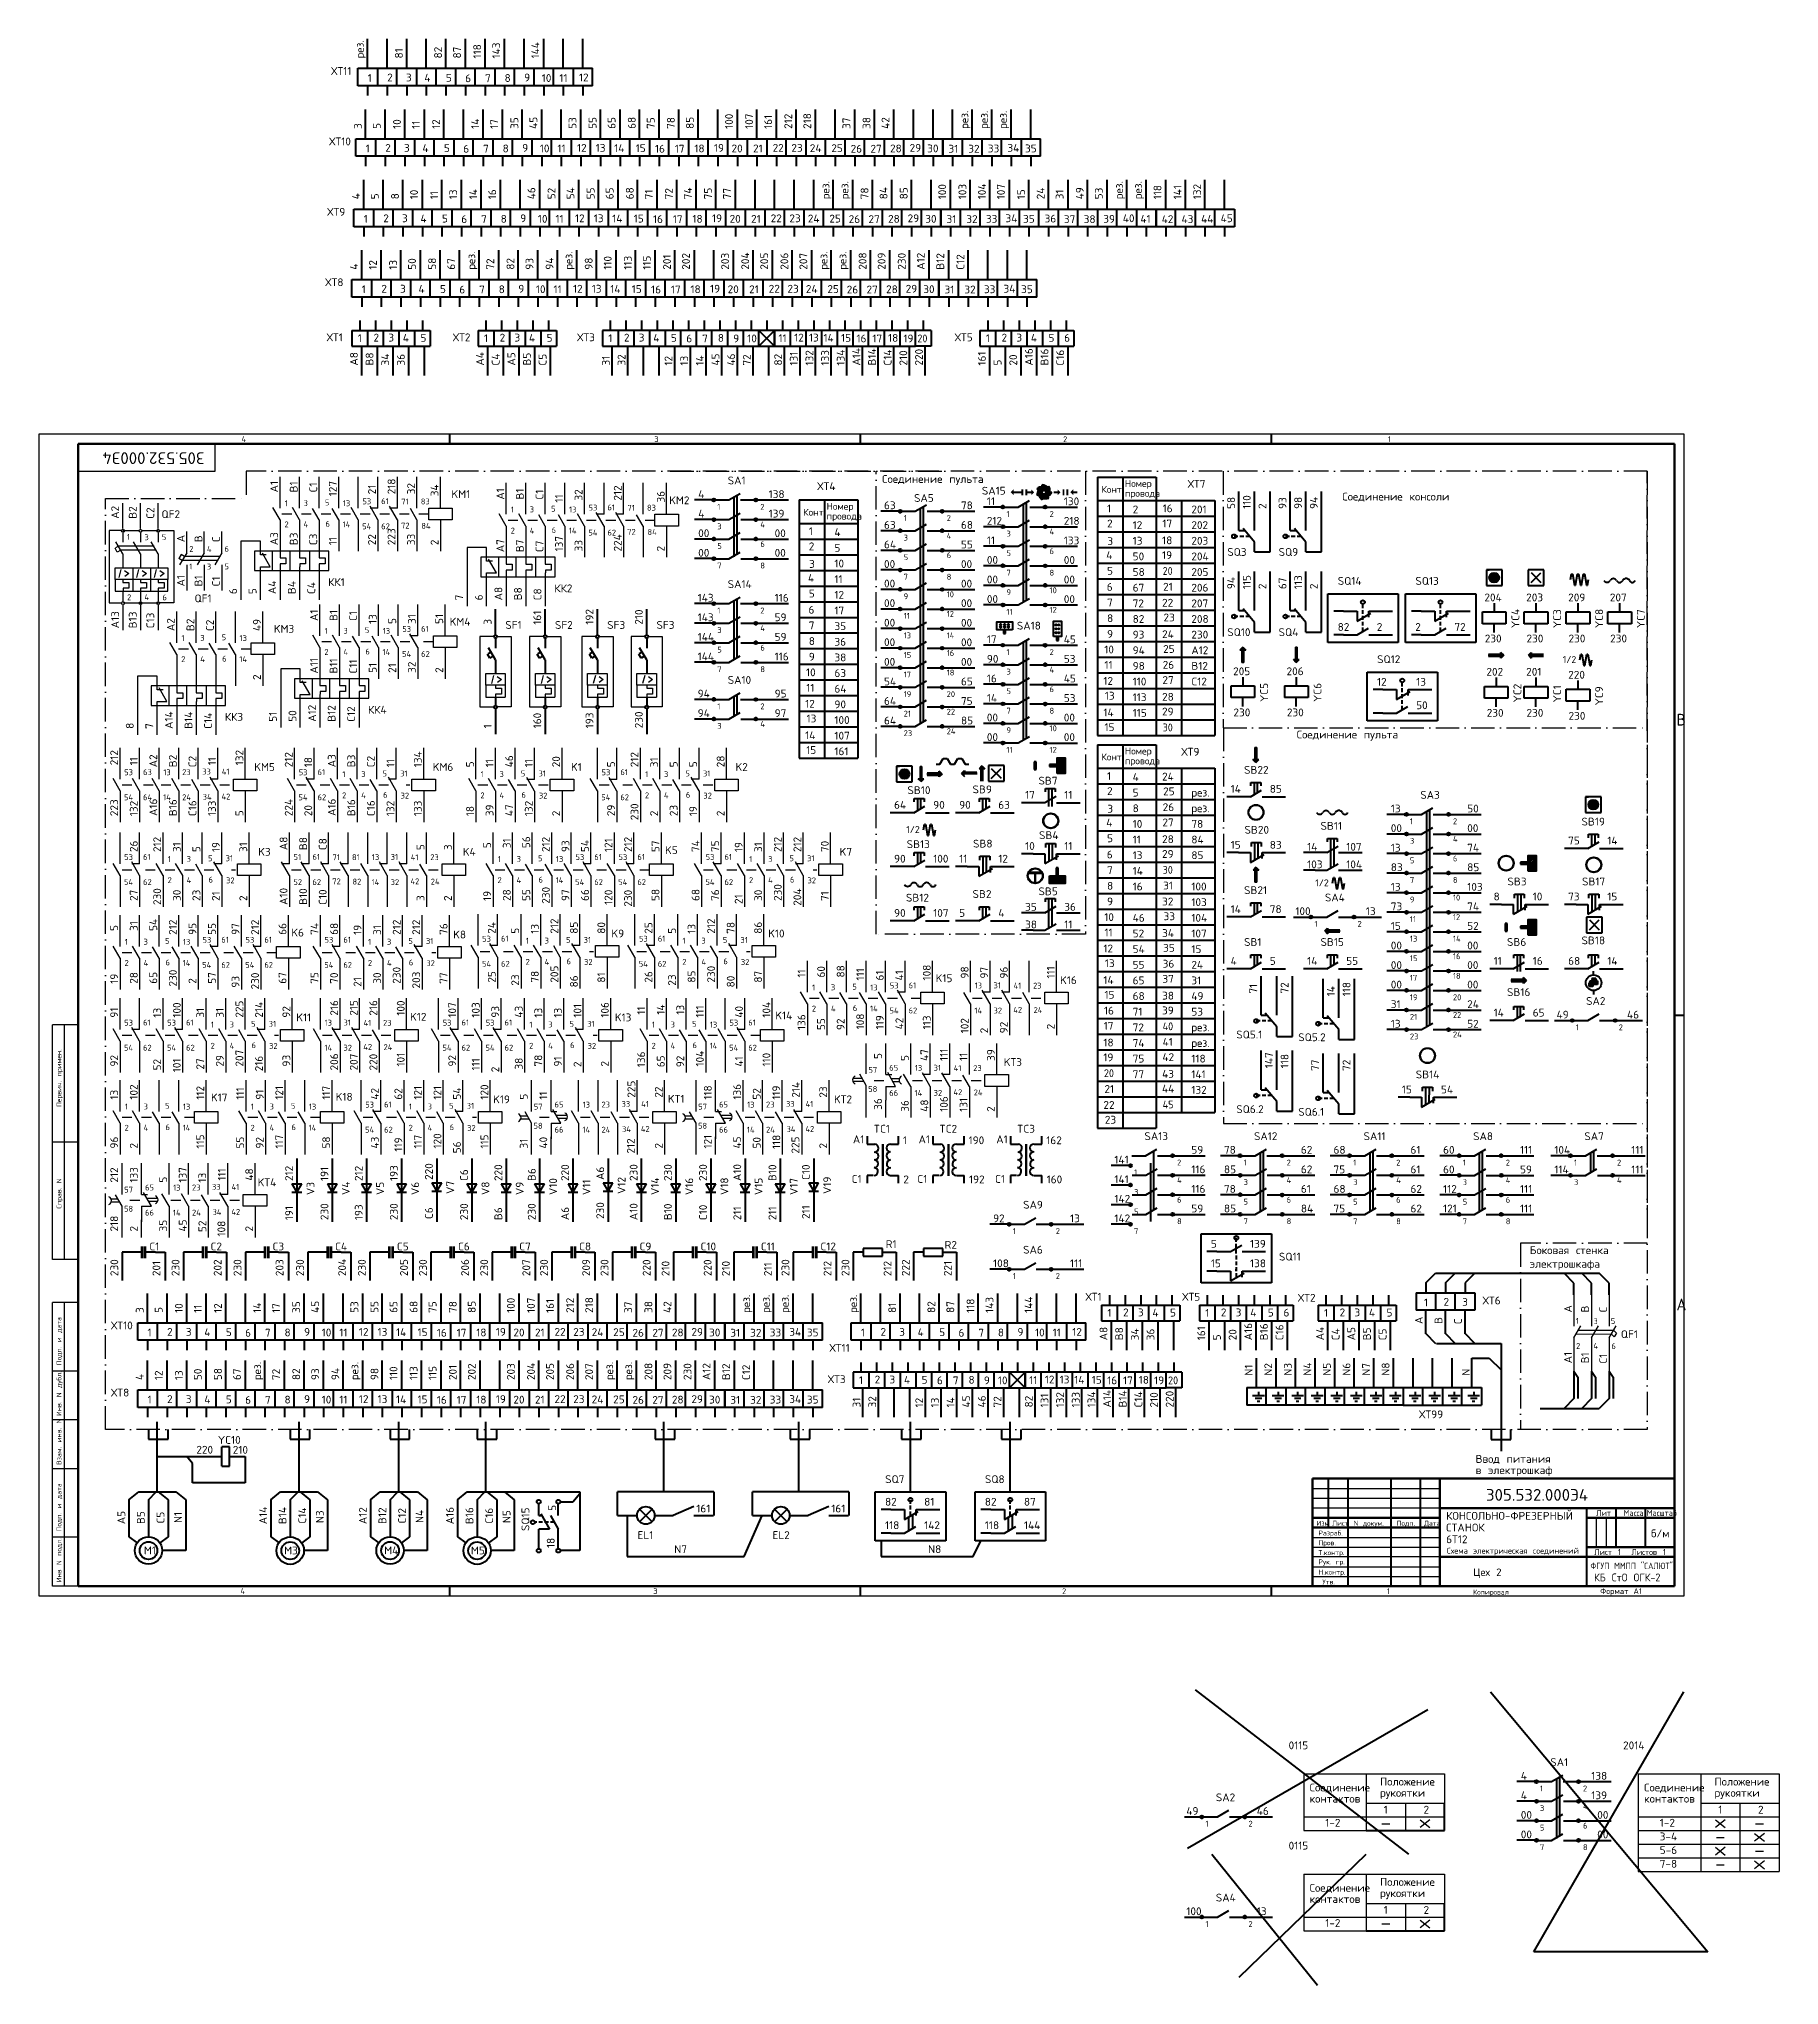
# Model space of a CAD drawing. Header units: inches. Extents: x 315 to 2853, y -243 to 836.
# Drawn here: x 1222 to 2111, y -203 to 792 of the extents above; entities that cross this region are included whole.
import ezdxf

# ---------------------------------------------------------------- set-up
doc = ezdxf.new("R2010")
doc.units = ezdxf.units.IN
doc.header["$MEASUREMENT"] = 0
doc.linetypes.add('ACAD_ISO10W100', pattern=[18, 12, -3, 0, -3])
doc.layers.get('0').update_dxf_attribs({"lineweight": 40})
for name, color, linetype, lineweight in [('РАМКА', 7, 'Continuous', 30), ('СЛОЙ1', 3, 'Continuous', 30), ('Слой2', 4, 'ACAD_ISO10W100', 25), ('Слой3', 6, 'Continuous', 60), ('Слой3 -060mm', 6, 'Continuous', 50)]:
    doc.layers.add(name, color=color, linetype=linetype, lineweight=lineweight)
doc.styles.get("Standard").update_dxf_attribs({"font": 'txt.shx', "height": 4})

msp = doc.modelspace()

# ---------------------------------------------------------------- texts
for s, height, rotation, p in [('рез.', 4, 90, (1388, 782)), ('81', 4, 90, (1408, 782)), ('82', 4, 90, (1428, 782)), ('87', 4, 90, (1437.71, 782)), ('118', 4, 90, (1448, 782)), ('143', 4, 90, (1457.71, 782)), ('144', 4, 90, (1477.71, 782)), ('3', 4, 90, (1387, 746)), ('5', 4, 90, (1396.71, 746)), ('10', 4, 90, (1407, 746)), ('11', 4, 90, (1416.71, 746)), ('12', 4, 90, (1427, 746)), ('14', 4, 90, (1447, 746)), ('17', 4, 90, (1456.71, 746)), ('35', 4, 90, (1467, 746)), ('45', 4, 90, (1476.71, 746)), ('53', 4, 90, (1496.71, 746)), ('55', 4, 90, (1507, 746)), ('65', 4, 90, (1516.71, 746)), ('68', 4, 90, (1527, 746)), ('75', 4, 90, (1536.71, 746)), ('78', 4, 90, (1547, 746)), ('85', 4, 90, (1556.71, 746)), ('100', 4, 90, (1576.71, 746)), ('107', 4, 90, (1587, 746)), ('161', 4, 90, (1596.71, 746)), ('212', 4, 90, (1607, 746)), ('218', 4, 90, (1616.71, 746)), ('37', 4, 90, (1636.71, 746)), ('38', 4, 90, (1647, 746)), ('42', 4, 90, (1656.71, 746)), ('рез.', 4, 90, (1697, 746)), ('рез.', 4, 90, (1707, 746)), ('рез.', 4, 90, (1716.71, 746)), ('рез.', 4, 90, (1626, 710)), ('рез.', 4, 90, (1635.71, 710)), ('100', 4, 90, (1685.71, 710)), ('103', 4, 90, (1696, 710)), ('104', 4, 90, (1706, 710)), ('107', 4, 90, (1715.71, 710)), ('рез.', 4, 90, (1776, 710)), ('рез.', 4, 90, (1785.71, 710)), ('118', 4, 90, (1795.71, 710)), ('141', 4, 90, (1806, 710)), ('132', 4, 90, (1816, 710)), ('4', 4, 90, (1386, 710)), ('5', 4, 90, (1395.71, 710)), ('8', 4, 90, (1406, 710)), ('10', 4, 90, (1415.71, 710)), ('11', 4, 90, (1426, 710)), ('13', 4, 90, (1435.71, 710)), ('14', 4, 90, (1446, 710)), ('16', 4, 90, (1455.71, 710)), ('46', 4, 90, (1475.71, 710)), ('52', 4, 90, (1486, 710)), ('54', 4, 90, (1495.71, 710)), ('55', 4, 90, (1506, 710)), ('65', 4, 90, (1515.71, 710)), ('68', 4, 90, (1526, 710)), ('71', 4, 90, (1535.71, 710)), ('72', 4, 90, (1546, 710)), ('74', 4, 90, (1555.71, 710)), ('75', 4, 90, (1566, 710)), ('77', 4, 90, (1575.71, 710)), ('78', 4, 90, (1646, 710)), ('84', 4, 90, (1655.71, 710)), ('85', 4, 90, (1666, 710)), ('15', 4, 90, (1726, 710)), ('24', 4, 90, (1736, 710)), ('31', 4, 90, (1745.71, 710)), ('49', 4, 90, (1756, 710)), ('53', 4, 90, (1765.71, 710)), ('4', 4, 90, (1385, 674)), ('12', 4, 90, (1394.71, 674)), ('13', 4, 90, (1405, 674)), ('50', 4, 90, (1414.71, 674)), ('58', 4, 90, (1425, 674)), ('67', 4, 90, (1434.71, 674)), ('рез.', 4, 90, (1445, 674)), ('72', 4, 90, (1454.71, 674)), ('82', 4, 90, (1465, 674)), ('93', 4, 90, (1474.71, 674)), ('94', 4, 90, (1485, 674)), ('рез.', 4, 90, (1494.71, 674)), ('98', 4, 90, (1505, 674)), ('110', 4, 90, (1514.71, 674)), ('113', 4, 90, (1525, 674)), ('115', 4, 90, (1534.71, 674)), ('201', 4, 90, (1545, 674)), ('202', 4, 90, (1554.71, 674)), ('203', 4, 90, (1574.71, 674)), ('204', 4, 90, (1585, 674)), ('205', 4, 90, (1594.71, 674)), ('206', 4, 90, (1605, 674)), ('207', 4, 90, (1614.71, 674)), ('рез.', 4, 90, (1625, 674)), ('рез.', 4, 90, (1634.71, 674)), ('208', 4, 90, (1645, 674)), ('209', 4, 90, (1654.71, 674)), ('230', 4, 90, (1665, 674)), ('A12', 4, 90, (1674.71, 674)), ('B12', 4, 90, (1684.71, 674)), ('C12', 4, 90, (1695, 674)), ('A8', 4, 90, (1385, 625)), ('B8', 4, 90, (1393, 625)), ('34', 4, 90, (1401, 625)), ('36', 4, 90, (1409, 625)), ('A4', 4, 90, (1449.46, 625)), ('C4', 4, 90, (1457.46, 625)), ('A5', 4, 90, (1465.46, 625)), ('B5', 4, 90, (1473.46, 625)), ('C5', 4, 90, (1481.46, 625)), ('31', 4, 90, (1513.81, 625)), ('32', 4, 90, (1521.81, 625)), ('12', 4, 90, (1545.81, 625)), ('13', 4, 90, (1553.81, 625)), ('14', 4, 90, (1561.81, 625)), ('45', 4, 90, (1569.81, 625)), ('46', 4, 90, (1577.81, 625)), ('72', 4, 90, (1585.81, 625)), ('82', 4, 90, (1601.81, 625)), ('131', 4, 90, (1609.81, 625)), ('132', 4, 90, (1617.81, 625)), ('133', 4, 90, (1625.81, 625)), ('134', 4, 90, (1633.81, 625)), ('A14', 4, 90, (1641.81, 625)), ('B14', 4, 90, (1649.81, 625)), ('C14', 4, 90, (1657.81, 625)), ('210', 4, 90, (1665.81, 625)), ('220', 4, 90, (1673.81, 625)), ('161', 4, 90, (1706, 625)), ('5', 4, 90, (1714, 625)), ('20', 4, 90, (1722, 625)), ('A16', 4, 90, (1730, 625)), ('B16', 4, 90, (1738, 625)), ('C16', 4, 90, (1746, 625)), ('305.532.000Э4', 6, 180, (1306.61, 580.67)), ('A1', 4, 90, (1344.22, 560.15)), ('B1', 4, 90, (1354.22, 560.15)), ('C1', 4, 90, (1364.22, 560.15)), ('127', 4, 90, (1374.22, 558.15)), ('21', 4, 90, (1394.22, 559.15)), ('218', 4, 90, (1404.22, 559.15)), ('32', 4, 90, (1414.22, 559.15)), ('34', 4, 90, (1426.23, 558.16)), ('A1', 4, 90, (1459.83, 556.48)), ('B1', 4, 90, (1469.83, 556.48)), ('C1', 4, 90, (1479.83, 556.48)), ('11', 4, 90, (1489.83, 554.96)), ('32', 4, 90, (1499.83, 555.96)), ('212', 4, 90, (1519.83, 555.96)), ('36', 4, 90, (1541.84, 554.96)), ('58', 4, 90, (1833.37, 551.69)), ('110', 4, 90, (1841.37, 551.69)), ('93', 4, 90, (1859.62, 551.69)), ('98', 4, 90, (1867.62, 551.69)), ('94', 4, 90, (1875.62, 551.69)), ('A2', 4, 90, (1262.94, 546.67)), ('B2', 4, 90, (1271.94, 546.67)), ('C2', 4, 90, (1280.94, 546.67)), ('2', 4, 90, (1849.37, 551.69)), ('A', 4, 90, (1296.53, 534.69)), ('B', 4, 90, (1305.53, 534.69)), ('C', 4, 90, (1314.53, 534.69)), ('A3', 4, 90, (1344.22, 533.15)), ('B3', 4, 90, (1354.22, 533.15)), ('C3', 4, 90, (1364.22, 533.15)), ('22', 4, 90, (1394.22, 533.15)), ('223', 4, 90, (1404.22, 533.15)), ('33', 4, 90, (1414.22, 533.15)), ('137', 4, 90, (1489.83, 529.96)), ('224', 4, 90, (1519.83, 529.96)), ('11', 4, 90, (1374.22, 533.15)), ('2', 4, 90, (1426.23, 533.16)), ('A7', 4, 90, (1459.83, 529.61)), ('B7', 4, 90, (1469.83, 529.61)), ('C7', 4, 90, (1479.83, 529.61)), ('33', 4, 90, (1499.83, 529.96)), ('2', 4, 90, (1541.84, 529.96)), ('115', 4, 90, (1841.37, 510.69)), ('113', 4, 90, (1867.62, 510.69)), ('A1', 4, 90, (1296.53, 512.08)), ('B1', 4, 90, (1305.53, 512.08)), ('C1', 4, 90, (1314.53, 512.08)), ('6', 4, 90, (1323.22, 508.15)), ('5', 4, 90, (1333.22, 508.15)), ('A4', 4, 90, (1343.22, 508.15)), ('B4', 4, 90, (1353.22, 508.15)), ('C4', 4, 90, (1363.22, 508.15)), ('7', 4, 90, (1438.83, 504.96)), ('6', 4, 90, (1448.83, 504.96)), ('A8', 4, 90, (1458.83, 504.96)), ('B8', 4, 90, (1468.83, 504.96)), ('C8', 4, 90, (1478.83, 504.96)), ('94', 4, 90, (1833.37, 510.69)), ('2', 4, 90, (1849.37, 510.69)), ('67', 4, 90, (1859.62, 510.69)), ('2', 4, 90, (1875.62, 510.69)), ('A13', 4, 90, (1262.94, 490.67)), ('B13', 4, 90, (1271.94, 490.67)), ('C13', 4, 90, (1280.94, 490.67)), ('A1', 4, 90, (1364.6, 494.42)), ('B1', 4, 90, (1374.6, 494.42)), ('C1', 4, 90, (1384.6, 494.42)), ('13', 4, 90, (1394.6, 492.89)), ('161', 4, 90, (1478.73, 492.52)), ('192', 4, 90, (1505.43, 492.52)), ('210', 4, 90, (1530.63, 492.52)), ('YC4', 4, 90, (1978.64, 490.75)), ('YC3', 4, 90, (1999.98, 490.75)), ('YC8', 4, 90, (2021.47, 490.75)), ('YC7', 4, 90, (2042.74, 490.75)), ('A2', 4, 90, (1291.42, 489.25)), ('B2', 4, 90, (1301.42, 489.25)), ('C2', 4, 90, (1311.42, 489.25)), ('49', 4, 90, (1335.44, 489.25)), ('5', 4, 90, (1404.6, 492.89)), ('31', 4, 90, (1414.6, 492.89)), ('51', 4, 90, (1428.62, 492.89)), ('3', 4, 90, (1453.36, 492.52)), ('A11', 4, 90, (1364.6, 467.54)), ('B11', 4, 90, (1374.6, 467.54)), ('C11', 4, 90, (1384.6, 467.54)), ('51', 4, 90, (1394.6, 467.89)), ('21', 4, 90, (1404.6, 467.89)), ('32', 4, 90, (1414.6, 467.89)), ('2', 4, 90, (1428.62, 467.89)), ('2', 4, 90, (1335.44, 464.25)), ('YC5', 4, 90, (1850.19, 452.98)), ('YC6', 4, 90, (1877.5, 452.98)), ('YC2', 4, 90, (1979.65, 452.75)), ('YC1', 4, 90, (1999.98, 452.75)), ('YC9', 4, 90, (2021.47, 451.22)), ('A14', 4, 90, (1290.42, 439.25)), ('B14', 4, 90, (1300.42, 439.25)), ('50', 4, 90, (1353.6, 442.89)), ('A12', 4, 90, (1363.6, 442.89)), ('B12', 4, 90, (1373.6, 442.89)), ('C12', 4, 90, (1383.6, 442.89)), ('230', 4, 90, (1530.63, 439.52)), ('8', 4, 90, (1270.42, 439.25)), ('7', 4, 90, (1280.42, 439.25)), ('C14', 4, 90, (1310.42, 439.25)), ('51', 4, 90, (1343.6, 442.89)), ('1', 4, 90, (1453.36, 439.52)), ('160', 4, 90, (1478.73, 439.52)), ('193', 4, 90, (1505.43, 439.52)), ('212', 4, 90, (1262.46, 420.62)), ('132', 4, 90, (1326.46, 420.62)), ('11', 4, 90, (1272.46, 420.62)), ('A2', 4, 90, (1282.46, 419.62)), ('B2', 4, 90, (1292.46, 419.62)), ('C2', 4, 90, (1302.46, 419.62)), ('11', 4, 90, (1312.46, 420.62)), ('212', 4, 90, (1351.66, 419.62)), ('18', 4, 90, (1361.66, 419.62)), ('A3', 4, 90, (1373.66, 419.62)), ('B3', 4, 90, (1383.66, 419.62)), ('C2', 4, 90, (1393.66, 419.62)), ('11', 4, 90, (1403.66, 419.62)), ('134', 4, 90, (1417.66, 419.62)), ('5', 4, 90, (1444.36, 419.62)), ('11', 4, 90, (1454.36, 419.62)), ('46', 4, 90, (1464.36, 419.62)), ('11', 4, 90, (1474.36, 419.62)), ('20', 4, 90, (1488.36, 419.62)), ('5', 4, 90, (1516.43, 419.62)), ('212', 4, 90, (1528.43, 419.62)), ('31', 4, 90, (1538.43, 419.62)), ('5', 4, 90, (1548.43, 419.62)), ('5', 4, 90, (1558.43, 419.62)), ('28', 4, 90, (1572.43, 419.62)), ('223', 4, 90, (1262.46, 394.62)), ('132', 4, 90, (1272.46, 394.62)), ('A16', 4, 90, (1282.46, 394.76)), ('B16', 4, 90, (1292.46, 394.62)), ('C16', 4, 90, (1302.46, 394.62)), ('133', 4, 90, (1312.46, 394.62)), ('224', 4, 90, (1351.66, 394.62)), ('20', 4, 90, (1361.66, 394.62)), ('A16', 4, 90, (1373.66, 394.76)), ('B16', 4, 90, (1383.66, 394.62)), ('C16', 4, 90, (1393.66, 394.62)), ('132', 4, 90, (1403.66, 394.62)), ('133', 4, 90, (1417.66, 394.62)), ('18', 4, 90, (1444.36, 394.62)), ('39', 4, 90, (1454.36, 394.62)), ('47', 4, 90, (1464.36, 394.62)), ('132', 4, 90, (1474.36, 394.62)), ('29', 4, 90, (1516.43, 394.62)), ('230', 4, 90, (1528.43, 392.52)), ('23', 4, 90, (1548.43, 394.62)), ('19', 4, 90, (1558.43, 394.62)), ('5', 4, 90, (1326.46, 394.62)), ('2', 4, 90, (1488.36, 394.62)), ('2', 4, 90, (1538.43, 394.62)), ('2', 4, 90, (1572.43, 394.62)), ('26', 4, 90, (1272.46, 376.26)), ('212', 4, 90, (1284.46, 376.26)), ('31', 4, 90, (1294.46, 376.26)), ('5', 4, 90, (1304.46, 376.26)), ('19', 4, 90, (1314.46, 376.26)), ('31', 4, 90, (1328.46, 376.26)), ('A8', 4, 90, (1349.05, 377.26)), ('B8', 4, 90, (1359.05, 377.26)), ('C8', 4, 90, (1369.05, 377.26)), ('5', 4, 90, (1419.05, 377.26)), ('3', 4, 90, (1433.05, 377.26)), ('5', 4, 90, (1453.11, 378.26)), ('31', 4, 90, (1463.11, 378.26)), ('56', 4, 90, (1473.11, 378.26)), ('212', 4, 90, (1483.11, 376.26)), ('93', 4, 90, (1493.11, 376.26)), ('54', 4, 90, (1503.11, 376.26)), ('121', 4, 90, (1515.11, 376.26)), ('212', 4, 90, (1525.11, 376.26)), ('57', 4, 90, (1539.13, 376.26)), ('74', 4, 90, (1559.65, 376.26)), ('75', 4, 90, (1569.65, 376.26)), ('19', 4, 90, (1581.65, 376.26)), ('31', 4, 90, (1591.65, 376.26)), ('212', 4, 90, (1601.65, 376.26)), ('212', 4, 90, (1611.65, 376.26)), ('70', 4, 90, (1625.65, 376.26)), ('230', 4, 90, (1601.65, 351.26)), ('27', 4, 90, (1272.46, 351.26)), ('230', 4, 90, (1284.46, 349.16)), ('30', 4, 90, (1294.46, 351.26)), ('23', 4, 90, (1304.46, 351.26)), ('21', 4, 90, (1314.46, 351.26)), ('2', 4, 90, (1328.46, 351.26)), ('A10', 4, 90, (1349.05, 349.26)), ('B10', 4, 90, (1359.05, 349.26)), ('C10', 4, 90, (1369.05, 349.26)), ('3', 4, 90, (1419.05, 351.26)), ('2', 4, 90, (1433.05, 351.26)), ('19', 4, 90, (1453.11, 351.26)), ('28', 4, 90, (1463.11, 351.26)), ('55', 4, 90, (1473.11, 351.26)), ('230', 4, 90, (1483.11, 349.84)), ('97', 4, 90, (1493.11, 351.26)), ('66', 4, 90, (1503.11, 351.26)), ('120', 4, 90, (1515.11, 349.28)), ('230', 4, 90, (1525.11, 348.35)), ('58', 4, 90, (1539.13, 351.26)), ('68', 4, 90, (1559.65, 351.26)), ('76', 4, 90, (1569.65, 351.26)), ('21', 4, 90, (1581.65, 349.71)), ('30', 4, 90, (1591.65, 351.26)), ('204', 4, 90, (1611.65, 348.83)), ('71', 4, 90, (1625.65, 351.26)), ('5', 4, 90, (1262.46, 335.94)), ('31', 4, 90, (1272.46, 335.94)), ('54', 4, 90, (1282.46, 335.94)), ('212', 4, 90, (1292.46, 333.94)), ('95', 4, 90, (1302.46, 333.94)), ('55', 4, 90, (1312.46, 333.94)), ('97', 4, 90, (1324.46, 333.94)), ('212', 4, 90, (1334.46, 333.93)), ('66', 4, 90, (1348.48, 333.94)), ('74', 4, 90, (1364.85, 333.94)), ('68', 4, 90, (1374.85, 333.94)), ('19', 4, 90, (1386.85, 333.94)), ('31', 4, 90, (1396.85, 333.94)), ('212', 4, 90, (1406.85, 333.94)), ('212', 4, 90, (1416.85, 333.94)), ('76', 4, 90, (1430.85, 333.94)), ('24', 4, 90, (1455.45, 334.5)), ('13', 4, 90, (1477.45, 334.5)), ('212', 4, 90, (1487.45, 334.5)), ('85', 4, 90, (1497.45, 334.5)), ('80', 4, 90, (1511.45, 334.5)), ('25', 4, 90, (1535.58, 334.5)), ('13', 4, 90, (1557.58, 334.5)), ('212', 4, 90, (1567.58, 334.5)), ('78', 4, 90, (1577.58, 334.5)), ('86', 4, 90, (1591.58, 334.5)), ('5', 4, 90, (1467.45, 334.5)), ('5', 4, 90, (1547.58, 334.5)), ('19', 4, 90, (1262.46, 308.94)), ('28', 4, 90, (1272.46, 308.94)), ('65', 4, 90, (1282.46, 308.94)), ('230', 4, 90, (1292.46, 307.52)), ('2', 4, 90, (1302.46, 308.94)), ('57', 4, 90, (1312.46, 308.94)), ('93', 4, 90, (1324.46, 306.95)), ('230', 4, 90, (1334.46, 306.03)), ('67', 4, 90, (1348.48, 308.94)), ('75', 4, 90, (1364.85, 308.94)), ('70', 4, 90, (1374.85, 308.94)), ('21', 4, 90, (1386.85, 307.39)), ('30', 4, 90, (1396.85, 308.94)), ('230', 4, 90, (1406.85, 308.94)), ('203', 4, 90, (1416.85, 306.51)), ('77', 4, 90, (1430.85, 308.94)), ('25', 4, 90, (1455.45, 309.5)), ('23', 4, 90, (1467.45, 307.95)), ('78', 4, 90, (1477.45, 309.5)), ('205', 4, 90, (1487.45, 309.5)), ('86', 4, 90, (1497.45, 307.07)), ('81', 4, 90, (1511.45, 309.5)), ('26', 4, 90, (1535.58, 309.5)), ('23', 4, 90, (1547.58, 307.95)), ('85', 4, 90, (1557.58, 309.5)), ('230', 4, 90, (1567.58, 309.5)), ('80', 4, 90, (1577.58, 307.07)), ('87', 4, 90, (1591.58, 309.5)), ('11', 4, 90, (1613.77, 312.13)), ('60', 4, 90, (1623.77, 312.13)), ('88', 4, 90, (1633.77, 312.13)), ('111', 4, 90, (1643.77, 310.61)), ('61', 4, 90, (1653.77, 310.61)), ('41', 4, 90, (1663.77, 310.61)), ('108', 4, 90, (1677.79, 310.61)), ('98', 4, 90, (1697.16, 311.61)), ('97', 4, 90, (1707.16, 311.61)), ('96', 4, 90, (1717.16, 311.61)), ('111', 4, 90, (1741.16, 311.61)), ('72', 4, 90, (1860.7, 303.9)), ('118', 4, 90, (1892.35, 302.51)), ('100', 4, 90, (1294.46, 291.6)), ('225', 4, 90, (1326.46, 291.61)), ('214', 4, 90, (1336.46, 291.61)), ('216', 4, 90, (1374.92, 292.61)), ('215', 4, 90, (1384.92, 292.61)), ('216', 4, 90, (1394.92, 292.61)), ('100', 4, 90, (1408.92, 292.61)), ('107', 4, 90, (1435.25, 291.61)), ('103', 4, 90, (1447.25, 291.61)), ('106', 4, 90, (1513.25, 291.61)), ('104', 4, 90, (1595.83, 291.61)), ('71', 4, 90, (1844.7, 303.9)), ('14', 4, 90, (1884.35, 302.51)), ('91', 4, 90, (1262.46, 291.61)), ('13', 4, 90, (1284.46, 291.61)), ('31', 4, 90, (1306.46, 291.61)), ('31', 4, 90, (1316.46, 291.61)), ('92', 4, 90, (1350.46, 291.61)), ('93', 4, 90, (1457.25, 291.6)), ('43', 4, 90, (1469.25, 291.61)), ('13', 4, 90, (1479.25, 291.61)), ('13', 4, 90, (1489.25, 291.61)), ('101', 4, 90, (1499.25, 291.61)), ('11', 4, 90, (1531.82, 293.13)), ('14', 4, 90, (1541.82, 293.13)), ('13', 4, 90, (1551.82, 293.13)), ('111', 4, 90, (1561.82, 291.61)), ('40', 4, 90, (1581.82, 291.61)), ('136', 4, 90, (1613.77, 285.26)), ('55', 4, 90, (1623.77, 285.26)), ('92', 4, 90, (1633.77, 285.26)), ('108', 4, 90, (1643.77, 285.61)), ('119', 4, 90, (1653.77, 285.61)), ('42', 4, 90, (1663.77, 285.61)), ('113', 4, 90, (1677.79, 285.61)), ('102', 4, 90, (1697.16, 283.61)), ('92', 4, 90, (1717.16, 283.61)), ('2', 4, 90, (1707.16, 283.61)), ('2', 4, 90, (1741.16, 285.61)), ('92', 4, 90, (1262.46, 266.61)), ('52', 4, 90, (1284.46, 264.62)), ('101', 4, 90, (1294.46, 263.7)), ('27', 4, 90, (1306.46, 265.06)), ('29', 4, 90, (1316.46, 266.61)), ('207', 4, 90, (1326.46, 266.61)), ('216', 4, 90, (1336.46, 264.18)), ('93', 4, 90, (1350.46, 266.61)), ('206', 4, 90, (1374.92, 264.61)), ('207', 4, 90, (1384.92, 264.61)), ('220', 4, 90, (1394.92, 264.61)), ('101', 4, 90, (1408.92, 266.61)), ('92', 4, 90, (1435.25, 266.61)), ('111', 4, 90, (1447.25, 264.62)), ('38', 4, 90, (1469.25, 265.06)), ('78', 4, 90, (1479.25, 266.61)), ('91', 4, 90, (1489.25, 266.61)), ('2', 4, 90, (1499.29, 266.33)), ('2', 4, 90, (1513.25, 266.61)), ('136', 4, 90, (1531.82, 266.26)), ('65', 4, 90, (1541.82, 266.26)), ('92', 4, 90, (1551.82, 266.26)), ('104', 4, 90, (1561.82, 266.61)), ('41', 4, 90, (1581.82, 266.61)), ('110', 4, 90, (1595.83, 266.61)), ('5', 4, 90, (1652.87, 270.48)), ('5', 4, 90, (1666.57, 269.48)), ('47', 4, 90, (1676.57, 269.48)), ('111', 4, 90, (1686.57, 269.48)), ('11', 4, 90, (1696.57, 269.48)), ('39', 4, 90, (1710.57, 269.48)), ('147', 4, 90, (1852.7, 265.75)), ('118', 4, 90, (1860.7, 265.75)), ('77', 4, 90, (1876.35, 264.36)), ('72', 4, 90, (1892.35, 264.36)), ('2', 4, 90, (1457.25, 263.7)), ('225', 4, 90, (1526.8, 250.69)), ('13', 4, 90, (1262.46, 249.69)), ('102', 4, 90, (1272.46, 249.69)), ('112', 4, 90, (1306.48, 249.69)), ('111', 4, 90, (1326.84, 249.69)), ('91', 4, 90, (1336.84, 249.69)), ('121', 4, 90, (1346.84, 249.69)), ('117', 4, 90, (1370.85, 249.69)), ('42', 4, 90, (1395.69, 249.69)), ('62', 4, 90, (1407.69, 249.69)), ('121', 4, 90, (1417.69, 249.69)), ('121', 4, 90, (1427.69, 249.69)), ('54', 4, 90, (1437.69, 249.69)), ('120', 4, 90, (1451.69, 249.69)), ('5', 4, 90, (1471.8, 249.69)), ('11', 4, 90, (1481.8, 249.69)), ('22', 4, 90, (1540.8, 250.69)), ('118', 4, 90, (1565.88, 249.69)), ('136', 4, 90, (1580.88, 249.69)), ('52', 4, 90, (1590.88, 249.69)), ('119', 4, 90, (1600.88, 249.69)), ('214', 4, 90, (1610.88, 250.69)), ('23', 4, 90, (1624.88, 250.69)), ('36', 4, 90, (1652.87, 244.48)), ('36', 4, 90, (1666.57, 243.48)), ('48', 4, 90, (1676.57, 243.48)), ('106', 4, 90, (1686.57, 243.48)), ('131', 4, 90, (1696.57, 243.48)), ('2', 4, 90, (1710.57, 243.48)), ('96', 4, 90, (1262.46, 224.69)), ('115', 4, 90, (1306.48, 224.69)), ('55', 4, 90, (1326.84, 224.69)), ('92', 4, 90, (1336.84, 224.69)), ('117', 4, 90, (1346.84, 224.69)), ('58', 4, 90, (1370.85, 224.69)), ('43', 4, 90, (1395.69, 224.69)), ('119', 4, 90, (1407.69, 223.14)), ('117', 4, 90, (1417.69, 224.69)), ('120', 4, 90, (1427.69, 224.69)), ('115', 4, 90, (1451.69, 224.69)), ('31', 4, 90, (1471.8, 224.69)), ('40', 4, 90, (1481.8, 224.69)), ('212', 4, 90, (1526.57, 222.12)), ('121', 4, 90, (1565.88, 224.69)), ('45', 4, 90, (1580.88, 224.69)), ('50', 4, 90, (1590.88, 224.69)), ('118', 4, 90, (1600.92, 224.42)), ('225', 4, 90, (1610.65, 222.12)), ('2', 4, 90, (1272.46, 224.69)), ('56', 4, 90, (1437.69, 222.26)), ('2', 4, 90, (1540.8, 224.69)), ('2', 4, 90, (1624.88, 224.69)), ('212', 4, 90, (1262.49, 207.27)), ('133', 4, 90, (1272.49, 207.27)), ('5', 4, 90, (1287.49, 207.27)), ('137', 4, 90, (1297.49, 207.27)), ('13', 4, 90, (1307.49, 207.27)), ('111', 4, 90, (1317.49, 208.27)), ('48', 4, 90, (1331.49, 208.27)), ('212', 4, 90, (1351.86, 208.08)), ('191', 4, 90, (1369.94, 208.08)), ('212', 4, 90, (1387.45, 208.08)), ('193', 4, 90, (1405.4, 208.08)), ('220', 4, 90, (1423.34, 208.64)), ('C6', 4, 90, (1441.29, 208.08)), ('220', 4, 90, (1458.8, 208.08)), ('B6', 4, 90, (1475.88, 208.08)), ('V10', 4, 90, (1486.79, 200.9)), ('220', 4, 90, (1492.95, 208.08)), ('A6', 4, 90, (1510.9, 208.64)), ('V12', 4, 90, (1521.81, 201.47)), ('230', 4, 90, (1527.97, 208.08)), ('V14', 4, 90, (1538.89, 200.9)), ('230', 4, 90, (1545.48, 208.08)), ('V16', 4, 90, (1556.4, 200.9)), ('230', 4, 90, (1563.43, 208.08)), ('V18', 4, 90, (1574.34, 200.9)), ('A10', 4, 90, (1580.94, 208.08)), ('V15', 4, 90, (1591.85, 200.9)), ('B10', 4, 90, (1598.89, 208.08)), ('V17', 4, 90, (1609.8, 200.9)), ('C10', 4, 90, (1616.02, 208.64)), ('V19', 4, 90, (1626.93, 201.47)), ('V3', 4, 90, (1362.78, 200.9)), ('V4', 4, 90, (1380.85, 200.9)), ('V5', 4, 90, (1398.36, 200.9)), ('V6', 4, 90, (1416.31, 200.9)), ('V7', 4, 90, (1434.26, 201.47)), ('V8', 4, 90, (1452.21, 200.9)), ('V9', 4, 90, (1469.72, 200.9)), ('V11', 4, 90, (1503.86, 200.9)), ('218', 4, 90, (1262.49, 182.27)), ('191', 4, 90, (1351.86, 188.08)), ('230', 4, 90, (1369.94, 188.08)), ('193', 4, 90, (1387.45, 188.08)), ('230', 4, 90, (1405.4, 188.08)), ('C6', 4, 90, (1423.34, 188.64)), ('230', 4, 90, (1441.29, 188.08)), ('B6', 4, 90, (1458.8, 188.08)), ('230', 4, 90, (1475.88, 188.08)), ('A6', 4, 90, (1492.95, 188.08)), ('230', 4, 90, (1510.9, 188.64)), ('A10', 4, 90, (1527.97, 188.08)), ('B10', 4, 90, (1545.48, 188.08)), ('C10', 4, 90, (1563.43, 188.08)), ('211', 4, 90, (1580.94, 188.08)), ('211', 4, 90, (1598.89, 188.08)), ('211', 4, 90, (1616.02, 188.64)), ('2', 4, 90, (1272.49, 182.27)), ('35', 4, 90, (1287.49, 182.27)), ('45', 4, 90, (1297.49, 182.27)), ('52', 4, 90, (1307.53, 181.99)), ('108', 4, 90, (1317.25, 179.7)), ('2', 4, 90, (1331.49, 182.27)), ('230', 4, 90, (1262.54, 159.46)), ('201', 4, 90, (1284.04, 159.46)), ('230', 4, 90, (1293.83, 159.46)), ('202', 4, 90, (1315.34, 159.46)), ('230', 4, 90, (1325.5, 159.46)), ('203', 4, 90, (1347.01, 159.46)), ('230', 4, 90, (1357.47, 159.46)), ('204', 4, 90, (1378.98, 159.46)), ('230', 4, 90, (1389.07, 159.46)), ('205', 4, 90, (1410.58, 159.46)), ('230', 4, 90, (1420.3, 159.46)), ('206', 4, 90, (1441.8, 159.46)), ('230', 4, 90, (1451.61, 159.46)), ('207', 4, 90, (1473.11, 159.46)), ('230', 4, 90, (1482.19, 159.46)), ('209', 4, 90, (1503.7, 159.46)), ('230', 4, 90, (1513.1, 159.46)), ('220', 4, 90, (1534.61, 159.46)), ('210', 4, 90, (1544.28, 159.46)), ('220', 4, 90, (1565.79, 159.46)), ('210', 4, 90, (1575.1, 159.46)), ('211', 4, 90, (1596.6, 159.46)), ('230', 4, 90, (1605.54, 159.46)), ('212', 4, 90, (1627.04, 159.46)), ('230', 4, 90, (1636.23, 159.46)), ('212', 4, 90, (1657.74, 159.46)), ('222', 4, 90, (1667.05, 159.46)), ('221', 4, 90, (1688.55, 159.46)), ('рез.', 4, 90, (1585.51, 140.65)), ('рез.', 4, 90, (1595.51, 140.65)), ('рез.', 4, 90, (1605.22, 140.65)), ('рез.', 4, 90, (1640.13, 140.65)), ('3', 4, 90, (1275.51, 140.65)), ('5', 4, 90, (1285.22, 140.65)), ('10', 4, 90, (1295.51, 140.65)), ('11', 4, 90, (1305.22, 140.65)), ('12', 4, 90, (1315.51, 140.65)), ('14', 4, 90, (1335.51, 140.65)), ('17', 4, 90, (1345.22, 140.65)), ('35', 4, 90, (1355.51, 140.65)), ('45', 4, 90, (1365.22, 140.65)), ('53', 4, 90, (1385.22, 140.65)), ('55', 4, 90, (1395.51, 140.65)), ('65', 4, 90, (1405.22, 140.65)), ('68', 4, 90, (1415.51, 140.65)), ('75', 4, 90, (1425.22, 140.65)), ('78', 4, 90, (1435.51, 140.65)), ('85', 4, 90, (1445.22, 140.65)), ('100', 4, 90, (1465.22, 140.65)), ('107', 4, 90, (1475.51, 140.65)), ('161', 4, 90, (1485.22, 140.65)), ('212', 4, 90, (1495.51, 140.65)), ('218', 4, 90, (1505.22, 140.65)), ('37', 4, 90, (1525.22, 140.65)), ('38', 4, 90, (1535.51, 140.65)), ('42', 4, 90, (1545.22, 140.65)), ('81', 4, 90, (1660.13, 140.65)), ('82', 4, 90, (1680.13, 140.65)), ('87', 4, 90, (1689.84, 140.65)), ('118', 4, 90, (1700.13, 140.65)), ('143', 4, 90, (1709.84, 140.65)), ('144', 4, 90, (1729.84, 140.65)), ('A', 4, 90, (2005.55, 140.88)), ('B', 4, 90, (2014.26, 140.88)), ('C', 4, 90, (2023.55, 140.88)), ('A8', 4, 90, (1768.13, 126.65)), ('B8', 4, 90, (1776.13, 126.65)), ('34', 4, 90, (1784.13, 126.65)), ('36', 4, 90, (1792.13, 126.65)), ('161', 4, 90, (1818.11, 126.65)), ('20', 4, 90, (1834.11, 126.65)), ('A16', 4, 90, (1842.11, 126.65)), ('B16', 4, 90, (1850.11, 126.65)), ('C16', 4, 90, (1858.11, 126.65)), ('A4', 4, 90, (1878.79, 126.65)), ('C4', 4, 90, (1886.79, 126.65)), ('A5', 4, 90, (1894.79, 126.65)), ('B5', 4, 90, (1902.79, 126.65)), ('C5', 4, 90, (1910.79, 126.65)), ('А', 4, 90, (1929.32, 135)), ('В', 4, 90, (1939.32, 135)), ('С', 4, 90, (1949.32, 135)), ('5', 4, 90, (1826.11, 126.65)), ('А1', 4, 90, (2005.55, 114.88)), ('В1', 4, 90, (2014.26, 114.88)), ('12', 4, 90, (1285.22, 106.31)), ('13', 4, 90, (1295.51, 106.31)), ('50', 4, 90, (1305.22, 106.31)), ('58', 4, 90, (1315.51, 106.31)), ('67', 4, 90, (1325.22, 106.31)), ('рез.', 4, 90, (1335.51, 106.31)), ('72', 4, 90, (1345.22, 106.31)), ('82', 4, 90, (1355.51, 106.31)), ('93', 4, 90, (1365.22, 106.31)), ('94', 4, 90, (1375.51, 106.31)), ('рез.', 4, 90, (1385.22, 106.31)), ('98', 4, 90, (1395.51, 106.31)), ('110', 4, 90, (1405.22, 106.31)), ('113', 4, 90, (1415.51, 106.31)), ('115', 4, 90, (1425.22, 106.31)), ('201', 4, 90, (1435.51, 106.31)), ('202', 4, 90, (1445.22, 106.31)), ('203', 4, 90, (1465.22, 106.31)), ('204', 4, 90, (1475.51, 106.31)), ('205', 4, 90, (1485.22, 106.31)), ('206', 4, 90, (1495.51, 106.31)), ('207', 4, 90, (1505.22, 106.31)), ('рез.', 4, 90, (1515.51, 106.31)), ('рез.', 4, 90, (1525.22, 106.31)), ('208', 4, 90, (1535.51, 106.31)), ('209', 4, 90, (1545.22, 106.31)), ('230', 4, 90, (1555.51, 106.31)), ('A12', 4, 90, (1565.22, 106.31)), ('B12', 4, 90, (1575.22, 106.31)), ('C12', 4, 90, (1585.51, 106.31)), ('N1', 4, 90, (1842.33, 108.55)), ('N2', 4, 90, (1852.33, 108.55)), ('N3', 4, 90, (1862.33, 108.55)), ('N4', 4, 90, (1872.33, 108.55)), ('N5', 4, 90, (1882.33, 108.55)), ('N6', 4, 90, (1892.33, 108.55)), ('N7', 4, 90, (1902.33, 108.55)), ('N8', 4, 90, (1912.33, 108.55)), ('N', 4, 90, (1953.35, 108.55)), ('С1', 4, 90, (2023.55, 114.88)), ('4', 4, 90, (1275.51, 106.31)), ('132', 4, 90, (1745.94, 92.31)), ('133', 4, 90, (1753.94, 92.31)), ('134', 4, 90, (1761.94, 92.31)), ('A14', 4, 90, (1769.94, 92.31)), ('B14', 4, 90, (1777.94, 92.31)), ('C14', 4, 90, (1785.94, 92.31)), ('210', 4, 90, (1793.94, 92.31)), ('220', 4, 90, (1801.94, 92.31)), ('31', 4, 90, (1641.94, 92.31)), ('32', 4, 90, (1649.94, 92.31)), ('12', 4, 90, (1673.94, 92.31)), ('13', 4, 90, (1681.94, 92.31)), ('14', 4, 90, (1689.94, 92.31)), ('45', 4, 90, (1697.94, 92.31)), ('46', 4, 90, (1705.94, 92.31)), ('72', 4, 90, (1713.94, 92.31)), ('82', 4, 90, (1729.94, 92.31)), ('131', 4, 90, (1737.94, 92.31)), ('A14', 4, 90, (1338.58, 32.61)), ('B14', 4, 90, (1348.53, 32.69)), ('C14', 4, 90, (1358.6, 32.94)), ('A12', 4, 90, (1389.58, 32.65)), ('B12', 4, 90, (1399.53, 32.73)), ('C12', 4, 90, (1409.6, 32.98)), ('A16', 4, 90, (1434.08, 32.61)), ('B16', 4, 90, (1444.03, 32.69)), ('C16', 4, 90, (1454.1, 32.94)), ('SQ15', 4, 90, (1472.64, 29.14)), ('5', 4, 90, (1486.34, 39.47)), ('A5', 4, 90, (1266.12, 32.65)), ('B5', 4, 90, (1276.07, 32.73)), ('C5', 4, 90, (1286.14, 32.98)), ('N1', 4, 90, (1295.09, 33.23)), ('N3', 4, 90, (1367.55, 33.19)), ('N4', 4, 90, (1418.55, 33.23)), ('N5', 4, 90, (1463.05, 33.19)), ('18', 4, 90, (1485.59, 20.46))]:
    msp.add_text(s, height=height, rotation=rotation).set_placement(p)
for s, height, p in [('ХТ11', 4, (1371.33, 773.59)), ('1', 4, (1390, 770)), ('2', 4, (1400, 770.29)), ('3', 4, (1409.58, 770.28)), ('4', 4, (1419, 770.15)), ('5', 4, (1430, 770.14)), ('6', 4, (1439.86, 769.86)), ('7', 4, (1450, 769.87)), ('8', 4, (1460, 770)), ('9', 4, (1470, 770.29)), ('10', 4, (1479, 770.01)), ('11', 4, (1488, 770)), ('12', 4, (1498, 770.29)), ('ХТ10', 4, (1370.33, 737.59)), ('1', 4, (1389, 734)), ('2', 4, (1399, 734.29)), ('3', 4, (1408.58, 734.28)), ('4', 4, (1418, 734.15)), ('5', 4, (1429, 734.14)), ('6', 4, (1438.86, 733.86)), ('7', 4, (1449, 733.87)), ('8', 4, (1459, 734)), ('9', 4, (1469, 734.29)), ('10', 4, (1478, 734.01)), ('11', 4, (1487, 734)), ('12', 4, (1497, 734.29)), ('13', 4, (1506.58, 734.28)), ('14', 4, (1516, 734.15)), ('15', 4, (1527, 734.14)), ('16', 4, (1536.86, 733.86)), ('17', 4, (1547, 733.87)), ('18', 4, (1557, 734)), ('19', 4, (1567, 734.29)), ('20', 4, (1576, 734.01)), ('21', 4, (1587, 734)), ('22', 4, (1597, 734.29)), ('23', 4, (1606.58, 734.28)), ('24', 4, (1616, 734.15)), ('25', 4, (1627, 734.14)), ('26', 4, (1636.86, 733.86)), ('27', 4, (1647, 733.87)), ('28', 4, (1657, 734)), ('29', 4, (1667, 734.29)), ('30', 4, (1676, 734.01)), ('31', 4, (1686.86, 733.86)), ('32', 4, (1697, 733.87)), ('33', 4, (1707, 734)), ('34', 4, (1717, 734.29)), ('35', 4, (1726, 734.01)), ('ХТ9', 4, (1369.33, 701.59)), ('1', 4, (1388, 698)), ('2', 4, (1398, 698.29)), ('3', 4, (1407.58, 698.28)), ('4', 4, (1417, 698.15)), ('5', 4, (1428, 698.14)), ('6', 4, (1437.86, 697.86)), ('7', 4, (1448, 697.87)), ('8', 4, (1458, 698)), ('9', 4, (1468, 698.29)), ('10', 4, (1477, 698.01)), ('11', 4, (1486, 698)), ('12', 4, (1496, 698.29)), ('13', 4, (1505.58, 698.28)), ('14', 4, (1515, 698.15)), ('15', 4, (1526, 698.14)), ('16', 4, (1535.86, 697.86)), ('17', 4, (1546, 697.87)), ('18', 4, (1556, 698)), ('19', 4, (1566, 698.29)), ('20', 4, (1575, 698.01)), ('21', 4, (1586, 698)), ('22', 4, (1596, 698.29)), ('23', 4, (1605.58, 698.28)), ('24', 4, (1615, 698.15)), ('25', 4, (1626, 698.14)), ('26', 4, (1635.86, 697.86)), ('27', 4, (1646, 697.87)), ('28', 4, (1656, 698)), ('29', 4, (1666, 698.29)), ('30', 4, (1675, 698.01)), ('31', 4, (1685.86, 697.86)), ('32', 4, (1696, 697.87)), ('33', 4, (1706, 698)), ('34', 4, (1716, 698.29)), ('35', 4, (1725, 698.01)), ('36', 4, (1736, 698.14)), ('37', 4, (1745.86, 697.86)), ('38', 4, (1756, 697.87)), ('39', 4, (1766, 698)), ('40', 4, (1776, 698.29)), ('41', 4, (1785, 698.01)), ('42', 4, (1795.86, 697.86)), ('43', 4, (1806, 697.87)), ('44', 4, (1816, 698)), ('45', 4, (1826, 698.29)), ('ХТ8', 4, (1368.33, 665.59)), ('1', 4, (1387, 662)), ('2', 4, (1397, 662.29)), ('3', 4, (1406.58, 662.28)), ('4', 4, (1416, 662.15)), ('5', 4, (1427, 662.14)), ('6', 4, (1436.86, 661.86)), ('7', 4, (1447, 661.87)), ('8', 4, (1457, 662)), ('9', 4, (1467, 662.29)), ('10', 4, (1476, 662.01)), ('11', 4, (1485, 662)), ('12', 4, (1495, 662.29)), ('13', 4, (1504.58, 662.28)), ('14', 4, (1514, 662.15)), ('15', 4, (1525, 662.14)), ('16', 4, (1534.86, 661.86)), ('17', 4, (1545, 661.87)), ('18', 4, (1555, 662)), ('19', 4, (1565, 662.29)), ('20', 4, (1574, 662.01)), ('21', 4, (1585, 662)), ('22', 4, (1595, 662.29)), ('23', 4, (1604.58, 662.28)), ('24', 4, (1614, 662.15)), ('25', 4, (1625, 662.14)), ('26', 4, (1634.86, 661.86)), ('27', 4, (1645, 661.87)), ('28', 4, (1655, 662)), ('29', 4, (1665, 662.29)), ('30', 4, (1674, 662.01)), ('31', 4, (1684.86, 661.86)), ('32', 4, (1695, 661.87)), ('33', 4, (1705, 662)), ('34', 4, (1715, 662.29)), ('35', 4, (1724, 662.01)), ('ХТ1', 4, (1369.06, 637.44)), ('1', 4, (1385, 637)), ('2', 4, (1393, 637.29)), ('3', 4, (1400.58, 637.28)), ('4', 4, (1408, 637.15)), ('5', 4, (1417, 637.14)), ('ХТ2', 4, (1433.52, 637.44)), ('1', 4, (1449.46, 637)), ('2', 4, (1457.46, 637.29)), ('3', 4, (1465.04, 637.28)), ('4', 4, (1472.46, 637.15)), ('5', 4, (1481.46, 637.14)), ('ХТ3', 4, (1497.06, 637.44)), ('1', 4, (1513, 637)), ('2', 4, (1521, 637.29)), ('3', 4, (1528.58, 637.28)), ('4', 4, (1536, 637.15)), ('5', 4, (1545, 637.14)), ('6', 4, (1552.86, 636.86)), ('7', 4, (1561, 636.87)), ('8', 4, (1569, 637.14)), ('9', 4, (1576.86, 636.86)), ('10', 4, (1584, 636.87)), ('11', 4, (1600, 637)), ('12', 4, (1608, 637.29)), ('13', 4, (1615.58, 637.28)), ('14', 4, (1623, 637.15)), ('15', 4, (1632, 637.14)), ('16', 4, (1639.86, 636.86)), ('17', 4, (1648, 636.87)), ('18', 4, (1656, 637.14)), ('19', 4, (1663.86, 636.86)), ('ХТ5', 4, (1690.06, 637.44)), ('1', 4, (1706, 637)), ('2', 4, (1714, 637.29)), ('3', 4, (1721.58, 637.28)), ('4', 4, (1729, 637.15)), ('5', 4, (1738, 637.14)), ('6', 4, (1746, 637.14)), ('4', 3, (1325.54, 585.91)), ('3', 3, (1536.54, 585.91)), ('SA1', 4, (1574.04, 564.26)), ('KM1', 4, (1432.83, 557.3)), ('KM2', 4, (1544.14, 554.11)), ('4', 4, (1558.96, 557.27)), ('138', 4, (1594.96, 557.27)), ('ХТ4', 4, (1619.83, 561.3)), ('SA5', 4, (1669.28, 555.29)), ('SA15', 4, (1703.95, 559.02)), ('11', 4, (1706.5, 553.63)), ('130', 4, (1745.83, 553.59)), ('Конт.', 3.5, (1765.03, 559.94)), ('провода', 3.5, (1777.03, 557.94)), ('Номер', 3.5, (1777.03, 562.94)), ('ХТ7', 4, (1809.16, 562.49)), ('QF2', 4, (1284.65, 546.99)), ('4', 4, (1558.96, 547.27)), ('1', 3, (1568.73, 551.27)), ('2', 3, (1590.73, 551.27)), ('139', 4, (1594.96, 547.29)), ('Конт.', 3.5, (1612.59, 548.27)), ('провода', 3.5, (1624.59, 546.27)), ('Номер', 3.5, (1624.59, 551.27)), ('63', 4, (1653.94, 551.54)), ('1', 3, (1663.98, 545.53)), ('2', 3, (1685.98, 545.53)), ('78', 4, (1693.27, 551.54)), ('212', 4, (1706.5, 543.63)), ('1', 3, (1716.55, 547.61)), ('2', 3, (1738.55, 547.61)), ('218', 4, (1745.83, 543.59)), ('1', 4, (1767.94, 549.95)), ('2', 4, (1781.03, 549.44)), ('16', 4, (1796.35, 549.99)), ('201', 4, (1811.03, 549.44)), ('00', 4, (1558.96, 537.29)), ('3', 3, (1568.73, 541.27)), ('4', 3, (1590.73, 542.27)), ('00', 4, (1598.02, 537.27)), ('1', 4, (1615.49, 538.29)), ('4', 4, (1628.59, 537.78)), ('63', 4, (1653.94, 541.54)), ('3', 3, (1663.98, 535.53)), ('4', 3, (1685.98, 536.53)), ('68', 4, (1693.27, 541.54)), ('11', 4, (1706.5, 533.63)), ('3', 3, (1716.55, 537.61)), ('4', 3, (1738.55, 538.61)), ('133', 4, (1745.83, 533.59)), ('2', 4, (1767.94, 542.24)), ('12', 4, (1781.03, 541.44)), ('13', 4, (1781.03, 533.44)), ('18', 4, (1796.07, 533.64)), ('17', 4, (1796.23, 542.22)), ('202', 4, (1811.03, 541.44)), ('203', 4, (1811.03, 533.44)), ('00', 4, (1558.96, 527.29)), ('5', 3, (1568.73, 531.27)), ('6', 3, (1590.73, 532.27)), ('00', 4, (1598.02, 527.27)), ('2', 4, (1615.49, 530.57)), ('5', 4, (1628.59, 529.78)), ('64', 4, (1653.94, 531.54)), ('5', 3, (1663.98, 525.53)), ('6', 3, (1685.98, 526.53)), ('55', 4, (1693.27, 531.54)), ('00', 4, (1706.5, 523.63)), ('5', 3, (1716.55, 527.61)), ('6', 3, (1738.55, 528.61)), ('00', 4, (1745.83, 523.59)), ('4', 4, (1767.51, 526.1)), ('3', 4, (1768.09, 533.23)), ('50', 4, (1781.03, 525.44)), ('19', 4, (1796.03, 526.1)), ('204', 4, (1811.03, 525.44)), ('SQ3', 4, (1829.37, 527.69)), ('SQ9', 4, (1855.62, 527.69)), ('7', 3, (1568.73, 521.27)), ('8', 3, (1590.73, 521.27)), ('4', 4, (1615.07, 514.44)), ('3', 4, (1615.65, 521.56)), ('10', 4, (1628.59, 521.78)), ('11', 4, (1628.59, 513.78)), ('00', 4, (1653.94, 521.54)), ('7', 3, (1663.98, 515.53)), ('8', 3, (1685.98, 515.53)), ('00', 4, (1693.27, 521.51)), ('00', 4, (1706.5, 513.63)), ('7', 3, (1716.55, 517.61)), ('8', 3, (1738.55, 517.61)), ('00', 4, (1745.83, 513.59)), ('5', 4, (1767.94, 518.09)), ('58', 4, (1781.03, 517.44)), ('205', 4, (1811.03, 517.44)), ('QF1', 4, (1301.52, 503.97)), ('КК1', 4, (1369.81, 512.3)), ('КК2', 4, (1485.43, 509.11)), ('143', 4, (1558.69, 504.29)), ('SA14', 4, (1574.04, 511.26)), ('116', 4, (1598.02, 504.29)), ('5', 4, (1615.49, 506.43)), ('12', 4, (1628.59, 505.78)), ('00', 4, (1653.94, 511.54)), ('9', 3, (1663.98, 505.53)), ('10', 3, (1685.98, 506.53)), ('00', 4, (1693.27, 511.51)), ('00', 4, (1706.5, 503.63)), ('9', 3, (1716.55, 507.61)), ('10', 3, (1738.55, 508.61)), ('00', 4, (1745.83, 503.59)), ('6', 4, (1767.79, 509.82)), ('67', 4, (1781.03, 509.44)), ('21', 4, (1796.61, 509.93)), ('206', 4, (1811.03, 509.44)), ('SQ14', 4, (1885.86, 512.88)), ('SQ13', 4, (1925.53, 512.88)), ('204', 4, (1960.82, 504.46)), ('203', 4, (1982.17, 504.46)), ('209', 4, (2003.65, 504.46)), ('207', 4, (2024.93, 504.46)), ('143', 4, (1558.69, 494.29)), ('1', 3, (1568.73, 498.27)), ('2', 3, (1590.73, 498.27)), ('59', 4, (1598.02, 494.29)), ('6', 4, (1615.35, 498.15)), ('17', 4, (1628.59, 497.78)), ('00', 4, (1653.94, 501.54)), ('11', 3, (1663.98, 495.53)), ('12', 3, (1685.98, 496.53)), ('00', 4, (1693.27, 501.51)), ('11', 3, (1716.55, 497.61)), ('12', 3, (1738.55, 498.61)), ('7', 4, (1767.94, 501.82)), ('8', 4, (1767.94, 493.82)), ('72', 4, (1781.03, 501.44)), ('22', 4, (1796.07, 501.76)), ('23', 4, (1796.8, 494.22)), ('207', 4, (1811.03, 501.44)), ('KM3', 4, (1342.04, 488.39)), ('KM4', 4, (1431.92, 492.04)), ('SF1', 4, (1460.36, 490.37)), ('SF2', 4, (1485.73, 490.37)), ('SF3', 4, (1512.43, 490.37)), ('SF3', 4, (1537.63, 490.37)), ('144', 4, (1558.69, 484.29)), ('3', 3, (1568.73, 488.27)), ('4', 3, (1590.73, 489.27)), ('59', 4, (1598.02, 484.29)), ('7', 4, (1615.49, 490.15)), ('35', 4, (1628.59, 489.78)), ('00', 4, (1653.94, 491.54)), ('13', 3, (1663.98, 485.53)), ('14', 3, (1685.98, 485.53)), ('00', 4, (1693.27, 491.51)), ('SA18', 4, (1721.85, 490.02)), ('9', 4, (1767.94, 485.82)), ('93', 4, (1781.03, 485.44)), ('82', 4, (1781.03, 493.44)), ('24', 4, (1796.07, 485.64)), ('208', 4, (1811.03, 493.44)), ('230', 4, (1811.03, 485.44)), ('SQ10', 4, (1829.37, 486.69)), ('SQ4', 4, (1855.62, 486.69)), ('82', 4, (1885.81, 489.35)), ('2', 4, (1905.81, 489.35)), ('2', 4, (1925.47, 489.35)), ('72', 4, (1945.47, 489.35)), ('144', 4, (1558.69, 474.29)), ('5', 3, (1568.73, 478.27)), ('6', 3, (1590.73, 479.27)), ('116', 4, (1598.02, 474.26)), ('9', 4, (1615.49, 474.15)), ('8', 4, (1615.49, 482.15)), ('36', 4, (1628.59, 481.78)), ('38', 4, (1628.59, 473.78)), ('00', 4, (1653.94, 481.54)), ('15', 3, (1663.98, 475.53)), ('16', 3, (1685.98, 476.53)), ('00', 4, (1693.27, 481.51)), ('17', 4, (1706.5, 483.05)), ('1', 3, (1716.55, 477.03)), ('2', 3, (1738.55, 477.03)), ('45', 4, (1745.83, 483.02)), ('10', 4, (1766.51, 477.82)), ('94', 4, (1781.03, 477.44)), ('25', 4, (1796.61, 478.1)), ('A12', 4, (1811.03, 477.44)), ('230', 4, (1960.98, 483.45)), ('230', 4, (1982.33, 483.45)), ('230', 4, (2003.81, 483.45)), ('230', 4, (2025.09, 483.45)), ('7', 3, (1568.73, 468.27)), ('8', 3, (1590.73, 468.27)), ('10', 4, (1614.07, 466.15)), ('63', 4, (1628.59, 465.78)), ('00', 4, (1653.94, 471.54)), ('00', 4, (1653.94, 471.51)), ('17', 3, (1663.98, 465.53)), ('18', 3, (1685.98, 466.53)), ('00', 4, (1693.27, 471.51)), ('90', 4, (1706.5, 473.05)), ('3', 3, (1716.55, 467.03)), ('4', 3, (1738.55, 468.03)), ('53', 4, (1745.83, 473.02)), ('11', 4, (1766.61, 469.93)), ('98', 4, (1781.03, 469.44)), ('26', 4, (1796.35, 469.99)), ('B12', 4, (1811.03, 469.44)), ('205', 4, (1832.38, 466.69)), ('206', 4, (1859.69, 466.69)), ('SQ12', 4, (1905.97, 472.85)), ('202', 4, (1961.83, 466.46)), ('201', 4, (1982.17, 466.46)), ('220', 4, (2003.65, 464.93)), ('94', 4, (1558.69, 455.29)), ('SA10', 4, (1574.04, 462.26)), ('95', 4, (1598.02, 455.29)), ('11', 4, (1614.17, 458.26)), ('64', 4, (1628.59, 457.78)), ('54', 4, (1653.94, 461.51)), ('19', 3, (1663.98, 455.53)), ('20', 3, (1685.98, 455.53)), ('65', 4, (1693.27, 461.51)), ('16', 4, (1706.5, 463.05)), ('5', 3, (1716.55, 457.03)), ('6', 3, (1738.55, 458.03)), ('45', 4, (1745.83, 463.02)), ('12', 4, (1766.07, 461.76)), ('13', 4, (1766.8, 454.22)), ('110', 4, (1781.03, 461.44)), ('27', 4, (1796.23, 462.22)), ('C12', 4, (1811.03, 461.44)), ('12', 4, (1905.92, 461.31)), ('13', 4, (1925.92, 461.31)), ('КК4', 4, (1390.2, 447.04)), ('94', 4, (1558.69, 445.29)), ('1', 3, (1568.73, 449.27)), ('1', 3, (1568.73, 449.27)), ('2', 3, (1590.73, 449.27)), ('2', 3, (1590.73, 449.27)), ('97', 4, (1598.02, 445.29)), ('12', 4, (1613.63, 450.09)), ('90', 4, (1628.59, 449.78)), ('64', 4, (1653.94, 451.51)), ('21', 3, (1663.98, 445.53)), ('22', 3, (1685.98, 446.53)), ('75', 4, (1693.27, 451.51)), ('14', 4, (1706.5, 453.05)), ('7', 3, (1716.55, 447.03)), ('8', 3, (1738.55, 447.03)), ('53', 4, (1745.83, 453.02)), ('14', 4, (1766.07, 445.64)), ('113', 4, (1781.03, 453.44)), ('115', 4, (1781.03, 445.44)), ('29', 4, (1796.03, 446.1)), ('28', 4, (1796.07, 453.64)), ('230', 4, (1832.53, 445.68)), ('230', 4, (1859.85, 445.68)), ('50', 4, (1925.92, 449.31)), ('230', 4, (1961.99, 445.45)), ('230', 4, (1982.33, 445.45)), ('230', 4, (2003.81, 443.92)), ('КК3', 4, (1317.02, 443.39)), ('3', 3, (1568.73, 439.27)), ('4', 3, (1590.73, 440.27)), ('14', 4, (1613.63, 433.98)), ('13', 4, (1614.36, 442.55)), ('100', 4, (1628.59, 441.78)), ('64', 4, (1653.94, 441.51)), ('23', 3, (1663.98, 435.53)), ('24', 3, (1685.98, 436.53)), ('85', 4, (1693.27, 441.51)), ('00', 4, (1706.5, 443.05)), ('9', 3, (1716.55, 437.05)), ('10', 3, (1738.55, 438.05)), ('00', 4, (1745.83, 443.02)), ('15', 4, (1766.61, 438.1)), ('15', 4, (1614.16, 426.44)), ('107', 4, (1628.59, 433.78)), ('161', 4, (1628.59, 425.78)), ('00', 4, (1706.5, 433.05)), ('00', 4, (1706.5, 433.02)), ('11', 3, (1716.55, 427.05)), ('12', 3, (1738.55, 427.05)), ('00', 4, (1745.83, 433.02)), ('Номер', 3.5, (1777.03, 426.15)), ('ХТ9', 4, (1805.92, 425.55)), ('KM5', 4, (1332.06, 417.76)), ('KM6', 4, (1423.26, 417.76)), ('K1', 4, (1493.96, 417.76)), ('K2', 4, (1578.03, 417.76)), ('Конт.', 3.5, (1765.03, 423.15)), ('провода', 3.5, (1777.03, 421.15)), ('SB22', 4, (1837.95, 416.27)), ('SB10', 4, (1665.91, 405.92)), ('SB9', 4, (1699.18, 406.32)), ('SB7', 4, (1732.9, 410.78)), ('1', 4, (1767.94, 413.16)), ('2', 4, (1767.94, 405.44)), ('4', 4, (1781.03, 412.65)), ('5', 4, (1781.03, 404.65)), ('24', 4, (1796.07, 412.85)), ('25', 4, (1796.61, 405.31)), ('рез.', 4, (1811.03, 404.65)), ('14', 4, (1831.11, 406.59)), ('85', 4, (1851.11, 406.59)), ('64', 4, (1659.07, 398.4)), ('90', 4, (1679.07, 398.4)), ('90', 4, (1692.34, 398.4)), ('63', 4, (1712.34, 398.4)), ('17', 4, (1726.06, 403.53)), ('11', 4, (1746.06, 403.53)), ('3', 4, (1768.09, 396.43)), ('8', 4, (1781.03, 396.65)), ('26', 4, (1796.35, 397.19)), ('рез.', 4, (1811.03, 396.65)), ('13', 4, (1912.97, 396.5)), ('SA3', 4, (1928.04, 403.48)), ('50', 4, (1952.03, 396.5)), ('4', 4, (1767.51, 389.31)), ('10', 4, (1781.03, 388.65)), ('27', 4, (1796.23, 389.43)), ('78', 4, (1811.03, 388.65)), ('SB20', 4, (1838.19, 385.66)), ('SB11', 4, (1877.04, 387.66)), ('00', 4, (1912.97, 386.5)), ('1', 3, (1922.74, 390.5)), ('2', 3, (1944.74, 390.5)), ('00', 4, (1952.03, 386.5)), ('SB19', 4, (2010.45, 389.83)), ('K3', 4, (1334.06, 374.41)), ('K4', 4, (1438.65, 374.41)), ('K5', 4, (1542.01, 375.23)), ('K7', 4, (1631.25, 374.41)), ('SB13', 4, (1665.53, 378.31)), ('SB8', 4, (1699.43, 378.57)), ('10', 4, (1726.06, 377.37)), ('SB4', 4, (1733.15, 382.89)), ('11', 4, (1746.06, 377.37)), ('5', 4, (1767.94, 381.3)), ('11', 4, (1781.03, 380.65)), ('28', 4, (1796.07, 380.85)), ('84', 4, (1811.03, 380.65)), ('15', 4, (1831.11, 377.98)), ('83', 4, (1851.11, 377.98)), ('14', 4, (1870.2, 376.98)), ('107', 4, (1890.2, 376.98)), ('13', 4, (1912.97, 376.5)), ('3', 3, (1922.74, 380.5)), ('4', 3, (1944.74, 381.5)), ('74', 4, (1952.03, 376.5)), ('75', 4, (2003.61, 380.14)), ('14', 4, (2023.61, 380.14)), ('90', 4, (1659.07, 370.88)), ('100', 4, (1679.07, 370.88)), ('11', 4, (1692.34, 370.88)), ('12', 4, (1712.34, 370.88)), ('6', 4, (1767.79, 373.02)), ('7', 4, (1767.94, 365.03)), ('13', 4, (1781.03, 372.65)), ('14', 4, (1781.03, 364.65)), ('29', 4, (1796.03, 373.31)), ('85', 4, (1811.03, 372.65)), ('103', 4, (1870.2, 367.98)), ('104', 4, (1890.2, 367.98)), ('83', 4, (1912.97, 366.5)), ('5', 3, (1922.74, 370.5)), ('6', 3, (1944.74, 371.5)), ('85', 4, (1952.03, 366.5)), ('8', 4, (1767.94, 357.03)), ('16', 4, (1781.03, 356.65)), ('31', 4, (1796.61, 357.13)), ('100', 4, (1811.03, 356.65)), ('SB21', 4, (1837.95, 354.79)), ('13', 4, (1912.97, 356.5)), ('7', 3, (1922.74, 360.5)), ('8', 3, (1944.74, 360.5)), ('103', 4, (1952.03, 356.5)), ('SB3', 4, (1972.6, 359.22)), ('SB17', 4, (2010.7, 359.22)), ('SB12', 4, (1665.14, 350.94)), ('SB2', 4, (1699.18, 352.82)), ('35', 4, (1726.06, 346.27)), ('SB5', 4, (1732.9, 354.2)), ('36', 4, (1746.06, 346.27)), ('9', 4, (1767.94, 349.03)), ('32', 4, (1796.07, 348.97)), ('103', 4, (1811.03, 348.65)), ('14', 4, (1831.11, 345.1)), ('78', 4, (1851.11, 345.1)), ('SA4', 4, (1879.28, 351.03)), ('73', 4, (1912.97, 346.5)), ('9', 3, (1922.74, 350.5)), ('10', 3, (1944.74, 351.5)), ('74', 4, (1952.03, 346.5)), ('8', 4, (1965.51, 351.53)), ('10', 4, (1985.51, 351.53)), ('73', 4, (2003.61, 351.53)), ('15', 4, (2023.61, 351.53)), ('90', 4, (1659.07, 343.13)), ('107', 4, (1679.07, 343.13)), ('5', 4, (1692.34, 343.13)), ('4', 4, (1712.34, 343.13)), ('38', 4, (1726.06, 337.27)), ('11', 4, (1746.06, 337.27)), ('10', 4, (1766.51, 341.03)), ('46', 4, (1781.03, 340.65)), ('33', 4, (1796.8, 341.43)), ('104', 4, (1811.03, 340.65)), ('100', 4, (1864.2, 344.04)), ('1', 3, (1873.97, 338.04)), ('2', 3, (1895.97, 338.04)), ('13', 4, (1900.2, 344.04)), ('15', 4, (1912.97, 336.5)), ('11', 3, (1922.74, 340.5)), ('12', 3, (1944.74, 341.5)), ('52', 4, (1952.03, 336.5)), ('K6', 4, (1351, 333.08)), ('K8', 4, (1433.73, 332.08)), ('K9', 4, (1514.6, 332.64)), ('K10', 4, (1594.73, 332.64)), ('12', 4, (1766.07, 324.97)), ('11', 4, (1766.61, 333.13)), ('52', 4, (1781.03, 332.65)), ('54', 4, (1781.03, 324.65)), ('34', 4, (1796.07, 332.85)), ('35', 4, (1796.61, 325.31)), ('107', 4, (1811.03, 332.65)), ('15', 4, (1811.03, 324.65)), ('SB1', 4, (1837.95, 328.28)), ('SB15', 4, (1877.04, 328.28)), ('00', 4, (1912.97, 326.5)), ('13', 3, (1922.74, 330.5)), ('14', 3, (1944.74, 330.5)), ('00', 4, (1952.03, 326.5)), ('SB6', 4, (1972.35, 328.29)), ('SB18', 4, (2010.45, 329.11)), ('13', 4, (1766.8, 317.43)), ('55', 4, (1781.03, 316.65)), ('36', 4, (1796.35, 317.19)), ('24', 4, (1811.03, 316.65)), ('4', 4, (1831.11, 318.6)), ('5', 4, (1851.11, 318.6)), ('14', 4, (1870.2, 318.6)), ('55', 4, (1890.2, 318.6)), ('00', 4, (1912.97, 316.5)), ('15', 3, (1922.74, 320.5)), ('16', 3, (1944.74, 321.5)), ('00', 4, (1952.03, 316.5)), ('11', 4, (1965.51, 318.61)), ('16', 4, (1985.51, 318.61)), ('68', 4, (2003.61, 318.61)), ('14', 4, (2023.61, 318.61)), ('K15', 4, (1680.34, 309.75)), ('K16', 4, (1743.93, 308.75)), ('14', 4, (1766.07, 308.85)), ('65', 4, (1781.03, 308.65)), ('37', 4, (1796.23, 309.43)), ('31', 4, (1811.03, 308.65)), ('00', 4, (1912.97, 306.5)), ('17', 3, (1922.74, 310.5)), ('18', 3, (1944.74, 311.5)), ('00', 4, (1952.03, 306.5)), ('15', 4, (1766.61, 301.31)), ('68', 4, (1781.03, 300.65)), ('38', 4, (1796.07, 300.85)), ('49', 4, (1811.03, 300.65)), ('31', 4, (1912.97, 296.5)), ('19', 3, (1922.74, 300.5)), ('20', 3, (1944.74, 300.5)), ('24', 4, (1952.03, 296.5)), ('SB16', 4, (1972.35, 302.66)), ('SA2', 4, (2012.78, 298.13)), ('K11', 4, (1353.53, 289.75)), ('K12', 4, (1411.7, 290.04)), ('K13', 4, (1516.36, 289.75)), ('K14', 4, (1598.39, 290.75)), ('17', 4, (1766.23, 285.43)), ('16', 4, (1766.35, 293.19)), ('71', 4, (1781.03, 292.65)), ('72', 4, (1781.03, 284.65)), ('39', 4, (1796.03, 293.31)), ('53', 4, (1811.03, 292.65)), ('13', 4, (1912.97, 286.5)), ('21', 3, (1922.74, 290.5)), ('22', 3, (1944.74, 291.5)), ('52', 4, (1952.03, 286.5)), ('14', 4, (1965.51, 292.16)), ('65', 4, (1985.51, 292.16)), ('49', 4, (1997.7, 291.15)), ('46', 4, (2033.7, 291.15)), ('18', 4, (1766.07, 276.85)), ('74', 4, (1781.03, 276.65)), ('41', 4, (1796.35, 277.19)), ('рез.', 4, (1811.03, 284.65)), ('рез.', 4, (1811.03, 276.65)), ('SQ5.1', 4, (1834, 280.97)), ('SQ5.2', 4, (1865.65, 279.58)), ('23', 3, (1922.74, 280.5)), ('24', 3, (1944.74, 281.5)), ('1', 3, (2007.47, 285.15)), ('2', 3, (2029.47, 285.15)), ('KТ3', 4, (1715.13, 266.89)), ('19', 4, (1766.03, 269.31)), ('75', 4, (1781.03, 268.65)), ('42', 4, (1796.23, 269.43)), ('118', 4, (1811.03, 268.65)), ('77', 4, (1781.03, 260.65)), ('43', 4, (1796.07, 260.85)), ('141', 4, (1811.03, 260.65)), ('SB14', 4, (1925.71, 260.57)), ('K17', 4, (1309.93, 248.83)), ('K18', 4, (1373.68, 249.15)), ('K19', 4, (1454.14, 247.84)), ('KТ1', 4, (1543.48, 248.1)), ('KТ2', 4, (1628.36, 247.84)), ('22', 4, (1766.07, 244.97)), ('21', 4, (1766.61, 253.13)), ('44', 4, (1796.03, 253.31)), ('132', 4, (1811.03, 252.65)), ('15', 4, (1918.62, 252.89)), ('54', 4, (1938.62, 252.89)), ('23', 4, (1766.8, 237.43)), ('SQ6.2', 4, (1834, 242.82)), ('SQ6.1', 4, (1865.65, 241.43)), ('A1', 4, (1638.04, 227.4)), ('TC1', 4, (1648.62, 232.81)), ('1', 4, (1663.59, 226.91)), ('A1', 4, (1671.61, 227.4)), ('TC2', 4, (1682.18, 232.81)), ('190', 4, (1697.16, 226.91)), ('A1', 4, (1711.31, 227.4)), ('TC3', 4, (1721.89, 232.81)), ('162', 4, (1736.86, 226.91)), ('SA13', 4, (1787.04, 229.03)), ('SA12', 4, (1843.04, 229.01)), ('SA11', 4, (1899.04, 229)), ('SA8', 4, (1955.04, 228.98)), ('SA7', 4, (2011.89, 228.97)), ('141', 4, (1771.69, 217)), ('2', 3, (1803.73, 216.04)), ('59', 4, (1811.02, 222.06)), ('78', 4, (1827.69, 222.04)), ('1', 3, (1837.73, 216.03)), ('2', 3, (1859.73, 216.03)), ('62', 4, (1867.02, 222.05)), ('68', 4, (1883.69, 222.03)), ('1', 3, (1893.73, 216.01)), ('2', 3, (1915.73, 216.01)), ('61', 4, (1923.02, 222.03)), ('60', 4, (1939.69, 222.01)), ('1', 3, (1949.73, 216)), ('2', 3, (1971.73, 216)), ('111', 4, (1979.02, 222.02)), ('104', 4, (1996.55, 222)), ('1', 3, (2006.59, 215.99)), ('1', 3, (2006.59, 215.99)), ('2', 3, (2028.59, 215.99)), ('2', 3, (2028.59, 215.99)), ('111', 4, (2035.87, 222)), ('KТ4', 4, (1333.78, 205.41)), ('C1', 4, (1637.41, 207.13)), ('2', 4, (1663.8, 206.92)), ('C1', 4, (1670.98, 207.13)), ('192', 4, (1697.37, 206.92)), ('C1', 4, (1710.68, 207.13)), ('160', 4, (1737.07, 206.92)), ('141', 4, (1771.69, 207)), ('1', 3, (1781.73, 210.99)), ('4', 3, (1803.73, 207.04)), ('116', 4, (1811.02, 212.06)), ('85', 4, (1827.69, 212.04)), ('3', 3, (1837.73, 206.03)), ('4', 3, (1859.73, 207.03)), ('62', 4, (1867.02, 212.05)), ('75', 4, (1883.69, 212.03)), ('3', 3, (1893.73, 206.01)), ('4', 3, (1915.73, 207.01)), ('61', 4, (1923.02, 212.03)), ('60', 4, (1939.69, 212.01)), ('3', 3, (1949.73, 206)), ('4', 3, (1971.73, 207)), ('59', 4, (1979.02, 212.02)), ('114', 4, (1996.55, 212)), ('3', 3, (2006.59, 205.99)), ('4', 3, (2028.59, 206.99)), ('111', 4, (2035.87, 212)), ('142', 4, (1771.69, 197)), ('3', 3, (1781.73, 200.99)), ('6', 3, (1803.73, 197.04)), ('116', 4, (1811.02, 202.06)), ('78', 4, (1827.69, 202.04)), ('5', 3, (1837.73, 196.03)), ('6', 3, (1859.73, 197.03)), ('61', 4, (1867.02, 202.05)), ('68', 4, (1883.69, 202.03)), ('5', 3, (1893.73, 196.01)), ('6', 3, (1915.73, 197.01)), ('62', 4, (1923.02, 202.03)), ('112', 4, (1939.69, 202.01)), ('5', 3, (1949.73, 196)), ('6', 3, (1971.73, 197)), ('111', 4, (1979.02, 202.02)), ('92', 4, (1709.69, 187)), ('SA9', 4, (1725.04, 193.97)), ('13', 4, (1749.02, 187)), ('142', 4, (1771.69, 187)), ('5', 3, (1781.73, 190.99)), ('8', 3, (1803.73, 186.04)), ('59', 4, (1811.02, 192.03)), ('85', 4, (1827.69, 192.04)), ('84', 4, (1867.02, 192.01)), ('75', 4, (1883.69, 192.03)), ('62', 4, (1923.02, 192)), ('121', 4, (1939.69, 192.01)), ('111', 4, (1979.02, 191.98)), ('1', 3, (1719.73, 180.99)), ('2', 3, (1741.73, 180.99)), ('7', 3, (1781.73, 180.99)), ('7', 3, (1837.73, 186.03)), ('8', 3, (1859.73, 186.03)), ('7', 3, (1893.73, 186.01)), ('8', 3, (1915.73, 186.01)), ('7', 3, (1949.73, 186)), ('8', 3, (1971.73, 186)), ('C1', 4, (1278.43, 172.64)), ('C2', 4, (1309.72, 172.64)), ('C3', 4, (1341.39, 172.64)), ('C4', 4, (1373.36, 172.64)), ('C5', 4, (1404.96, 172.64)), ('C6', 4, (1436.19, 172.64)), ('C7', 4, (1467.5, 172.64)), ('C8', 4, (1498.08, 172.64)), ('C9', 4, (1528.99, 172.64)), ('C10', 4, (1560.17, 172.64)), ('C11', 4, (1590.98, 172.64)), ('C12', 4, (1621.43, 172.64)), ('R1', 4, (1654.81, 173.81)), ('R2', 4, (1684.91, 173.45)), ('SA6', 4, (1725.04, 170.97)), ('5', 4, (1821, 174)), ('139', 4, (1841, 174)), ('SQ11', 4, (1855.81, 167.42)), ('Боковая стенка', 4, (1984, 170.73)), ('108', 4, (1709.69, 164)), ('1', 3, (1719.73, 157.99)), ('2', 3, (1741.73, 157.99)), ('111', 4, (1749.02, 164)), ('15', 4, (1821, 164)), ('138', 4, (1841, 164)), ('электрошкафа', 4, (1984, 163.73)), ('ХТ1', 4, (1756.89, 146.91)), ('ХТ5', 4, (1806.35, 146.91)), ('ХТ2', 4, (1865.46, 146.39)), ('1', 4, (1768.13, 138.65)), ('2', 4, (1776.13, 138.94)), ('3', 4, (1783.71, 138.93)), ('4', 4, (1791.13, 138.8)), ('5', 4, (1800.13, 138.79)), ('1', 4, (1818.11, 138.65)), ('2', 4, (1826.11, 138.94)), ('3', 4, (1833.69, 138.93)), ('4', 4, (1841.11, 138.8)), ('5', 4, (1850.11, 138.79)), ('6', 4, (1858.11, 138.79)), ('1', 4, (1878.79, 138.65)), ('2', 4, (1886.79, 138.94)), ('3', 4, (1894.37, 138.93)), ('4', 4, (1901.79, 138.8)), ('5', 4, (1910.79, 138.79)), ('1', 4, (1929.9, 144)), ('2', 4, (1939.9, 144.29)), ('3', 4, (1949.47, 144.28)), ('ХТ6', 4, (1959.9, 145)), ('ХТ10', 4, (1258.84, 132.24)), ('1', 4, (1277.51, 128.65)), ('2', 4, (1287.51, 128.94)), ('3', 4, (1297.08, 128.93)), ('4', 4, (1306.51, 128.8)), ('5', 4, (1317.51, 128.79)), ('6', 4, (1327.37, 128.51)), ('7', 4, (1337.51, 128.52)), ('8', 4, (1347.51, 128.65)), ('9', 4, (1357.51, 128.94)), ('10', 4, (1366.51, 128.66)), ('11', 4, (1375.51, 128.65)), ('12', 4, (1385.51, 128.94)), ('13', 4, (1395.08, 128.93)), ('14', 4, (1404.51, 128.8)), ('15', 4, (1415.51, 128.79)), ('16', 4, (1425.37, 128.51)), ('17', 4, (1435.51, 128.52)), ('18', 4, (1445.51, 128.65)), ('19', 4, (1455.51, 128.94)), ('20', 4, (1464.51, 128.66)), ('21', 4, (1475.51, 128.65)), ('22', 4, (1485.51, 128.94)), ('23', 4, (1495.08, 128.93)), ('24', 4, (1504.51, 128.8)), ('25', 4, (1515.51, 128.79)), ('26', 4, (1525.37, 128.51)), ('27', 4, (1535.51, 128.52)), ('28', 4, (1545.51, 128.65)), ('29', 4, (1555.51, 128.94)), ('30', 4, (1564.51, 128.66)), ('31', 4, (1575.37, 128.51)), ('32', 4, (1585.51, 128.52)), ('33', 4, (1595.51, 128.65)), ('34', 4, (1605.51, 128.94)), ('35', 4, (1614.51, 128.66)), ('1', 4, (1642.13, 128.65)), ('2', 4, (1652.13, 128.94)), ('3', 4, (1661.71, 128.93)), ('4', 4, (1671.13, 128.8)), ('5', 4, (1682.13, 128.79)), ('6', 4, (1691.99, 128.51)), ('7', 4, (1702.13, 128.52)), ('8', 4, (1712.13, 128.65)), ('9', 4, (1722.13, 128.94)), ('10', 4, (1731.13, 128.66)), ('11', 4, (1740.13, 128.65)), ('12', 4, (1750.13, 128.94)), ('QF1', 4, (2030.55, 127.74)), ('ХТ11', 4, (1626.06, 120.78)), ('ХТ8', 4, (1258.84, 97.9)), ('ХТ3', 4, (1625.19, 104.75)), ('1', 4, (1641.13, 104.31)), ('2', 4, (1649.13, 104.59)), ('3', 4, (1656.71, 104.58)), ('4', 4, (1664.13, 104.46)), ('5', 4, (1673.13, 104.45)), ('6', 4, (1680.99, 104.17)), ('7', 4, (1689.13, 104.17)), ('8', 4, (1697.13, 104.45)), ('9', 4, (1704.99, 104.17)), ('10', 4, (1712.13, 104.17)), ('11', 4, (1728.13, 104.31)), ('12', 4, (1736.13, 104.59)), ('13', 4, (1743.71, 104.58)), ('14', 4, (1751.13, 104.46)), ('15', 4, (1760.13, 104.45)), ('16', 4, (1767.99, 104.17)), ('17', 4, (1776.13, 104.17)), ('18', 4, (1784.13, 104.45)), ('19', 4, (1791.99, 104.17)), ('1', 4, (1277.51, 94.31)), ('2', 4, (1287.51, 94.59)), ('3', 4, (1297.08, 94.58)), ('4', 4, (1306.51, 94.46)), ('5', 4, (1317.51, 94.45)), ('6', 4, (1327.37, 94.17)), ('7', 4, (1337.51, 94.17)), ('8', 4, (1347.51, 94.31)), ('9', 4, (1357.51, 94.59)), ('10', 4, (1366.51, 94.31)), ('11', 4, (1375.51, 94.31)), ('12', 4, (1385.51, 94.59)), ('13', 4, (1395.08, 94.58)), ('14', 4, (1404.51, 94.46)), ('15', 4, (1415.51, 94.45)), ('16', 4, (1425.37, 94.17)), ('17', 4, (1435.51, 94.17)), ('18', 4, (1445.51, 94.31)), ('19', 4, (1455.51, 94.59)), ('20', 4, (1464.51, 94.31)), ('21', 4, (1475.51, 94.31)), ('22', 4, (1485.51, 94.59)), ('23', 4, (1495.08, 94.58)), ('24', 4, (1504.51, 94.46)), ('25', 4, (1515.51, 94.45)), ('26', 4, (1525.37, 94.17)), ('27', 4, (1535.51, 94.17)), ('28', 4, (1545.51, 94.31)), ('29', 4, (1555.51, 94.59)), ('30', 4, (1564.51, 94.31)), ('31', 4, (1575.37, 94.17)), ('32', 4, (1585.51, 94.17)), ('33', 4, (1595.51, 94.31)), ('34', 4, (1605.51, 94.59)), ('35', 4, (1614.51, 94.31)), ('ХТ99', 4, (1927.41, 86.79)), ('220', 4, (1302.45, 68.71)), ('YC10', 4, (1313.45, 73.71)), ('210', 4, (1321.07, 68.65)), ('в электрошкаф', 4, (1956.32, 58.29)), ('Ввод питания', 4, (1956.32, 64)), ('SQ7', 4, (1654.51, 53.64)), ('SQ8', 4, (1705.51, 53.64)), ('305.532.000Э4', 6, (1961.61, 44.63)), ('161', 4, (1557.98, 38.64)), ('161', 4, (1626.98, 38.64)), ('82', 4, (1654.46, 42.11)), ('81', 4, (1674.46, 42.11)), ('82', 4, (1705.46, 42.11)), ('87', 4, (1725.46, 42.11)), ('118', 4, (1654.46, 30.11)), ('142', 4, (1674.46, 30.11)), ('118', 4, (1705.46, 30.11)), ('144', 4, (1725.46, 30.11)), ('б/м', 4, (2046, 25.91)), ('M1', 4, (1275.66, 17.25)), ('M3', 4, (1347.31, 17.21)), ('M4', 4, (1398.47, 17.25)), ('M5', 4, (1442.81, 17.21)), ('EL1', 4, (1527.94, 25.06)), ('N7', 4, (1546.73, 17.86)), ('EL2', 4, (1596.94, 25.06)), ('N8', 4, (1676.48, 17.86)), ('1', 3, (2029, 16.91)), ('1', 3, (2052, 16.91)), ('Цех 2', 3.8, (1955.07, 6.2)), ('4', 3, (1325, -3.05)), ('3', 3, (1536, -3.05)), ('0115', 4, (1860.72, -82.44)), ('2014', 4, (2031.68, -82.44)), ('SA1', 4, (1994.5, -91.02)), ('4', 4, (1979.42, -98)), ('138', 4, (2015.42, -98)), ('SA2', 4, (1823.54, -109.02)), ('4', 4, (1979.42, -108)), ('1', 3, (1989.2, -104)), ('2', 3, (2011.2, -104)), ('139', 4, (2015.42, -107.98)), ('49', 4, (1808.46, -116)), ('1', 3, (1818.23, -122)), ('2', 3, (1840.23, -122)), ('46', 4, (1844.46, -116)), ('00', 4, (1979.42, -117.98)), ('3', 3, (1989.2, -114)), ('4', 3, (2011.2, -113)), ('00', 4, (2018.48, -118)), ('00', 4, (1979.42, -127.98)), ('5', 3, (1989.2, -124)), ('6', 3, (2011.2, -123)), ('00', 4, (2018.48, -128)), ('0115', 4, (1860.72, -133.71)), ('7', 3, (1989.2, -134)), ('8', 3, (2011.2, -134)), ('SA4', 4, (1823.54, -160.29)), ('100', 4, (1808.46, -167.27)), ('13', 4, (1844.46, -167.27)), ('1', 3, (1818.23, -173.27)), ('2', 3, (1840.23, -173.27))]:
    msp.add_text(s, height=height).set_placement(p)
at = {"width": 0.9}
for s, height, p in [('20', 4, (1671, 636.87)), ('2', 3, (1745.54, 585.86)), ('1', 3, (1911.54, 585.86)), ('20', 4, (1796.35, 517.99)), ('30', 4, (1796.35, 437.99)), ('В', 6, (2059, 440.95)), ('30', 4, (1796.35, 365.19)), ('40', 4, (1796.35, 285.19)), ('20', 4, (1766.35, 261.19)), ('45', 4, (1796.35, 245.19)), ('А', 6, (2059, 141.95)), ('20', 4, (1799.13, 104.17)), ('2', 3, (1745, -3.09)), ('1', 3, (1911, -3.09))]:
    msp.add_text(s, height=height, dxfattribs=at).set_placement(p)
at = {"color": 0}
for s, height, width, p in [('ФГУП ММПП "САЛЮТ"', 3.3, 0.85, (2015.03, 9.66)), ('КБ СтО ОГК-2', 4, 0.9, (2016.84, 3.42))]:
    msp.add_text(s, height=height, dxfattribs=dict(at, width=width)).set_placement(p)
at = {"char_height": 3.5, "width": 6.5642, "attachment_point": 1}
for insert in [(2000.84, 476.48), (1665.27, 389.55), (1874.32, 362.29)]:
    msp.add_mtext('1/2', dxfattribs=dict(at, insert=insert))
for tag, p in [('КОНСОЛЬНО-ФРЕЗЕРНЫЙ', (1941.27, 34.91)), ('СТАНОК', (1941.27, 28.91)), ('6Т12', (1941.27, 22.91))]:
    msp.add_attdef(tag, p, '', height=4)
at = {"layer": 'СЛОЙ1'}
for s, height, p in [('1', 3, (1347.62, 553.09)), ('3', 3, (1357.25, 553.16)), ('5', 3, (1368.19, 553.48)), ('13', 3, (1377.33, 553.09)), ('53', 3, (1387.33, 554.09)), ('61', 3, (1396.96, 554.16)), ('71', 3, (1407.22, 553.98)), ('83', 3, (1417.19, 554.02)), ('1', 3, (1463.23, 549.9)), ('3', 3, (1472.86, 549.97)), ('5', 3, (1483.8, 550.29)), ('13', 3, (1492.94, 549.9)), ('53', 3, (1502.94, 550.9)), ('61', 3, (1512.57, 550.97)), ('71', 3, (1522.83, 550.79)), ('83', 3, (1532.8, 550.83)), ('1', 3, (1266.94, 535.88)), ('3', 3, (1275.94, 535.71)), ('5', 3, (1284.82, 535.76)), ('2', 3, (1347.51, 542.3)), ('4', 3, (1357.25, 542.3)), ('6', 3, (1368.44, 542.56)), ('14', 3, (1377.22, 542.3)), ('54', 3, (1387.22, 541.3)), ('62', 3, (1396.96, 541.3)), ('72', 3, (1407.09, 541.68)), ('84', 3, (1417.44, 541.56)), ('2', 3, (1463.12, 539.11)), ('4', 3, (1472.86, 539.11)), ('6', 3, (1484.05, 539.36)), ('14', 3, (1492.83, 539.11)), ('54', 3, (1502.83, 538.11)), ('62', 3, (1512.57, 538.11)), ('72', 3, (1522.7, 538.49)), ('84', 3, (1533.05, 538.36)), ('2', 3, (1298.84, 529.74)), ('4', 3, (1307.84, 529.68)), ('6', 3, (1316.84, 529.74)), ('1', 3, (1298.84, 520.8)), ('3', 3, (1307.84, 520.74)), ('5', 3, (1316.84, 520.8)), ('2', 3, (1267.05, 505.01)), ('4', 3, (1275.91, 505.09)), ('6', 3, (1285.11, 504.95)), ('5', 3, (1315.4, 484.57)), ('1', 3, (1368.01, 487.83)), ('3', 3, (1377.64, 487.9)), ('5', 3, (1388.58, 488.22)), ('13', 3, (1397.72, 487.83)), ('53', 3, (1407.72, 488.83)), ('61', 3, (1417.35, 488.9)), ('1', 3, (1294.83, 484.18)), ('3', 3, (1304.46, 484.25)), ('13', 3, (1324.54, 484.18)), ('2', 3, (1367.89, 477.04)), ('4', 3, (1377.64, 477.04)), ('6', 3, (1388.83, 477.3)), ('14', 3, (1397.6, 477.04)), ('54', 3, (1407.6, 476.04)), ('62', 3, (1417.35, 476.04)), ('2', 3, (1294.71, 473.39)), ('4', 3, (1304.46, 473.39)), ('6', 3, (1315.65, 473.65)), ('14', 3, (1324.42, 473.39)), ('53', 3, (1265.58, 415.55)), ('63', 3, (1275.21, 415.62)), ('13', 3, (1285.58, 415.55)), ('23', 3, (1295.21, 415.62)), ('33', 3, (1305.44, 415.94)), ('41', 3, (1315.46, 415.9)), ('53', 3, (1354.78, 415.55)), ('61', 3, (1364.41, 415.62)), ('5', 3, (1397.64, 414.94)), ('31', 3, (1406.64, 414.94)), ('5', 3, (1468.33, 414.94)), ('31', 3, (1477.33, 414.94)), ('53', 3, (1509.55, 415.55)), ('61', 3, (1519.18, 415.62)), ('5', 3, (1552.4, 414.94)), ('31', 3, (1561.4, 414.94)), ('1', 3, (1377.07, 414.55)), ('3', 3, (1386.7, 414.62)), ('1', 3, (1447.77, 414.55)), ('3', 3, (1457.4, 414.62)), ('1', 3, (1531.84, 414.55)), ('3', 3, (1541.47, 414.62)), ('54', 3, (1265.46, 402.76)), ('64', 3, (1275.21, 402.77)), ('14', 3, (1285.46, 402.76)), ('24', 3, (1295.21, 402.77)), ('34', 3, (1305.69, 403.02)), ('42', 3, (1315.34, 403.14)), ('54', 3, (1354.66, 402.76)), ('62', 3, (1364.41, 402.77)), ('2', 3, (1376.95, 403.76)), ('4', 3, (1386.7, 403.77)), ('6', 3, (1397.89, 404.02)), ('32', 3, (1406.86, 403.64)), ('2', 3, (1447.65, 403.76)), ('4', 3, (1457.4, 403.77)), ('6', 3, (1468.58, 404.02)), ('32', 3, (1477.55, 403.64)), ('54', 3, (1509.43, 402.76)), ('62', 3, (1519.18, 402.77)), ('2', 3, (1531.72, 403.76)), ('4', 3, (1541.47, 403.77)), ('6', 3, (1552.65, 404.02)), ('32', 3, (1561.62, 403.64)), ('53', 3, (1265.58, 372.2)), ('61', 3, (1275.21, 372.27)), ('1', 3, (1287.87, 371.2)), ('3', 3, (1297.5, 371.27)), ('5', 3, (1308.44, 371.59)), ('31', 3, (1317.44, 371.59)), ('51', 3, (1352.16, 372.2)), ('61', 3, (1361.79, 372.27)), ('71', 3, (1372.05, 372.09)), ('81', 3, (1382.02, 372.13)), ('13', 3, (1392.16, 372.2)), ('31', 3, (1401.79, 372.27)), ('41', 3, (1412.05, 372.09)), ('23', 3, (1422.02, 372.13)), ('1', 3, (1456.52, 371.2)), ('3', 3, (1466.15, 371.27)), ('5', 3, (1477.08, 371.59)), ('13', 3, (1486.23, 371.2)), ('53', 3, (1496.23, 372.19)), ('61', 3, (1505.86, 372.27)), ('53', 3, (1518.23, 372.19)), ('61', 3, (1527.86, 372.27)), ('53', 3, (1562.77, 372.2)), ('61', 3, (1572.4, 372.27)), ('1', 3, (1585.06, 371.2)), ('3', 3, (1594.69, 371.27)), ('5', 3, (1605.62, 371.59)), ('31', 3, (1614.62, 371.59)), ('54', 3, (1265.46, 359.41)), ('62', 3, (1275.21, 359.41)), ('2', 3, (1287.76, 360.41)), ('4', 3, (1297.5, 360.41)), ('6', 3, (1308.69, 360.66)), ('32', 3, (1317.66, 360.29)), ('52', 3, (1352.05, 359.41)), ('62', 3, (1361.79, 359.41)), ('72', 3, (1371.92, 359.79)), ('82', 3, (1382.27, 359.66)), ('14', 3, (1392.05, 359.41)), ('32', 3, (1401.79, 359.41)), ('42', 3, (1411.92, 359.79)), ('24', 3, (1422.27, 359.66)), ('2', 3, (1456.4, 360.41)), ('4', 3, (1466.15, 360.41)), ('6', 3, (1477.33, 360.66)), ('14', 3, (1486.11, 360.41)), ('54', 3, (1496.11, 359.4)), ('62', 3, (1505.86, 359.41)), ('54', 3, (1518.11, 359.4)), ('62', 3, (1527.86, 359.41)), ('54', 3, (1562.65, 359.41)), ('62', 3, (1572.4, 359.41)), ('2', 3, (1584.94, 360.41)), ('4', 3, (1594.69, 360.41)), ('6', 3, (1605.87, 360.66)), ('32', 3, (1614.84, 360.29)), ('1', 3, (1265.87, 328.87)), ('3', 3, (1275.5, 328.95)), ('5', 3, (1286.44, 329.27)), ('13', 3, (1295.58, 328.87)), ('53', 3, (1305.58, 329.87)), ('61', 3, (1315.21, 329.95)), ('53', 3, (1327.58, 329.87)), ('61', 3, (1337.21, 329.95)), ('53', 3, (1367.97, 329.87)), ('61', 3, (1377.59, 329.95)), ('1', 3, (1390.26, 328.87)), ('3', 3, (1399.89, 328.95)), ('5', 3, (1410.82, 329.27)), ('31', 3, (1419.82, 329.27)), ('53', 3, (1448.56, 330.44)), ('61', 3, (1458.19, 330.51)), ('1', 3, (1470.85, 329.44)), ('3', 3, (1480.48, 329.51)), ('5', 3, (1491.42, 329.83)), ('31', 3, (1500.42, 329.83)), ('53', 3, (1528.7, 330.44)), ('61', 3, (1538.33, 330.51)), ('1', 3, (1550.99, 329.44)), ('3', 3, (1560.62, 329.51)), ('5', 3, (1571.55, 329.83)), ('31', 3, (1580.55, 329.83)), ('2', 3, (1265.76, 318.08)), ('4', 3, (1275.5, 318.09)), ('6', 3, (1286.69, 318.34)), ('14', 3, (1295.46, 318.08)), ('54', 3, (1305.46, 317.08)), ('62', 3, (1315.21, 317.09)), ('54', 3, (1327.46, 317.08)), ('62', 3, (1337.21, 317.09)), ('54', 3, (1367.85, 317.08)), ('62', 3, (1377.59, 317.09)), ('2', 3, (1390.14, 318.08)), ('4', 3, (1399.89, 318.09)), ('6', 3, (1411.07, 318.34)), ('32', 3, (1420.04, 317.97)), ('54', 3, (1448.45, 317.64)), ('62', 3, (1458.19, 317.65)), ('2', 3, (1470.74, 318.64)), ('4', 3, (1480.48, 318.65)), ('6', 3, (1491.67, 318.9)), ('32', 3, (1500.64, 318.53)), ('54', 3, (1528.58, 317.64)), ('62', 3, (1538.33, 317.65)), ('2', 3, (1550.87, 318.64)), ('4', 3, (1560.62, 318.65)), ('6', 3, (1571.8, 318.9)), ('32', 3, (1580.77, 318.53)), ('1', 3, (1617.18, 305.54)), ('3', 3, (1626.81, 305.62)), ('5', 3, (1637.75, 305.94)), ('13', 3, (1646.89, 305.54)), ('53', 3, (1656.89, 306.54)), ('61', 3, (1666.52, 306.61)), ('13', 3, (1700.28, 306.54)), ('31', 3, (1709.91, 306.62)), ('41', 3, (1720.16, 306.44)), ('23', 3, (1730.13, 306.48)), ('53', 3, (1265.58, 287.54)), ('61', 3, (1275.21, 287.62)), ('53', 3, (1287.58, 287.54)), ('61', 3, (1297.21, 287.62)), ('1', 3, (1309.87, 286.54)), ('3', 3, (1319.5, 286.62)), ('5', 3, (1330.44, 286.94)), ('31', 3, (1339.44, 286.94)), ('13', 3, (1368.03, 287.54)), ('31', 3, (1377.66, 287.62)), ('41', 3, (1387.92, 287.44)), ('23', 3, (1397.89, 287.48)), ('53', 3, (1428.37, 287.54)), ('61', 3, (1438, 287.62)), ('53', 3, (1450.37, 287.54)), ('61', 3, (1460, 287.62)), ('1', 3, (1472.66, 286.54)), ('3', 3, (1482.29, 286.62)), ('5', 3, (1493.22, 286.94)), ('31', 3, (1502.22, 286.94)), ('1', 3, (1535.23, 286.54)), ('3', 3, (1544.86, 286.62)), ('5', 3, (1555.79, 286.94)), ('13', 3, (1564.93, 286.54)), ('53', 3, (1574.93, 287.54)), ('61', 3, (1584.56, 287.61)), ('2', 3, (1617.06, 294.75)), ('4', 3, (1626.81, 294.76)), ('6', 3, (1638, 295.01)), ('14', 3, (1646.77, 294.75)), ('54', 3, (1656.77, 293.75)), ('62', 3, (1666.52, 293.76)), ('14', 3, (1700.16, 293.75)), ('32', 3, (1709.91, 293.76)), ('42', 3, (1720.03, 294.14)), ('24', 3, (1730.38, 294.01)), ('2', 3, (1309.76, 275.75)), ('4', 3, (1319.5, 275.76)), ('6', 3, (1330.69, 276.01)), ('32', 3, (1339.66, 275.64)), ('2', 3, (1472.54, 275.75)), ('4', 3, (1482.29, 275.76)), ('6', 3, (1493.47, 276.01)), ('32', 3, (1502.44, 275.64)), ('2', 3, (1535.11, 275.75)), ('4', 3, (1544.86, 275.76)), ('6', 3, (1556.04, 276.01)), ('14', 3, (1564.82, 275.75)), ('54', 3, (1265.46, 274.75)), ('62', 3, (1275.21, 274.76)), ('54', 3, (1287.46, 274.75)), ('62', 3, (1297.21, 274.76)), ('14', 3, (1367.92, 274.75)), ('32', 3, (1377.66, 274.76)), ('42', 3, (1387.79, 275.14)), ('24', 3, (1398.14, 275.01)), ('54', 3, (1428.25, 274.75)), ('62', 3, (1438, 274.76)), ('54', 3, (1450.25, 274.75)), ('62', 3, (1460, 274.76)), ('54', 3, (1574.82, 274.75)), ('62', 3, (1584.56, 274.76)), ('57', 3, (1645.99, 263.41)), ('65', 3, (1656.62, 264.48)), ('13', 3, (1669.68, 264.41)), ('31', 3, (1679.31, 264.48)), ('41', 3, (1689.57, 264.3)), ('23', 3, (1699.54, 264.34)), ('33', 3, (1519.77, 246.02)), ('41', 3, (1529.8, 245.98)), ('33', 3, (1603.86, 246.02)), ('41', 3, (1613.88, 245.98)), ('58', 3, (1645.87, 253.62)), ('66', 3, (1656.62, 251.62)), ('14', 3, (1669.57, 251.62)), ('32', 3, (1679.31, 251.62)), ('42', 3, (1689.44, 252)), ('24', 3, (1699.79, 251.88)), ('1', 3, (1265.87, 244.62)), ('3', 3, (1275.5, 244.7)), ('5', 3, (1286.44, 245.02)), ('13', 3, (1295.58, 244.62)), ('1', 3, (1330.25, 244.62)), ('3', 3, (1339.88, 244.7)), ('5', 3, (1350.81, 245.02)), ('13', 3, (1359.95, 244.62)), ('53', 3, (1388.8, 245.63)), ('61', 3, (1398.43, 245.7)), ('1', 3, (1411.09, 244.63)), ('3', 3, (1420.72, 244.7)), ('5', 3, (1431.66, 245.02)), ('31', 3, (1440.66, 245.02)), ('57', 3, (1474.92, 244.63)), ('65', 3, (1485.55, 245.7)), ('13', 3, (1499.92, 245.63)), ('23', 3, (1509.55, 245.7)), ('57', 3, (1559, 244.63)), ('65', 3, (1569.63, 245.7)), ('13', 3, (1584, 245.63)), ('23', 3, (1593.63, 245.7)), ('2', 3, (1265.76, 233.83)), ('4', 3, (1275.5, 233.84)), ('6', 3, (1286.69, 234.09)), ('14', 3, (1295.46, 233.83)), ('2', 3, (1330.13, 233.83)), ('4', 3, (1339.88, 233.84)), ('6', 3, (1351.06, 234.09)), ('14', 3, (1359.84, 233.83)), ('54', 3, (1388.69, 232.84)), ('62', 3, (1398.43, 232.84)), ('2', 3, (1410.98, 233.84)), ('4', 3, (1420.72, 233.84)), ('6', 3, (1431.91, 234.09)), ('32', 3, (1440.88, 233.72)), ('58', 3, (1474.8, 234.84)), ('66', 3, (1485.55, 232.84)), ('14', 3, (1499.8, 232.84)), ('24', 3, (1509.55, 232.84)), ('34', 3, (1520.02, 233.09)), ('42', 3, (1529.67, 233.22)), ('58', 3, (1558.88, 234.84)), ('66', 3, (1569.63, 232.84)), ('14', 3, (1583.88, 232.84)), ('24', 3, (1593.63, 232.84)), ('34', 3, (1604.11, 233.09)), ('42', 3, (1613.76, 233.22)), ('57', 3, (1265.6, 202.2)), ('65', 3, (1276.23, 203.27)), ('13', 3, (1290.6, 203.2)), ('23', 3, (1300.23, 203.27)), ('33', 3, (1310.46, 203.59)), ('41', 3, (1320.49, 203.55)), ('58', 3, (1265.49, 192.41)), ('66', 3, (1276.23, 190.42)), ('14', 3, (1290.49, 190.41)), ('24', 3, (1300.23, 190.42)), ('34', 3, (1310.71, 190.67)), ('42', 3, (1320.36, 190.79)), ('1', 3, (2007.55, 135.1)), ('3', 3, (2016.55, 134.93)), ('5', 3, (2025.44, 134.98)), ('2', 3, (2007.66, 122.23)), ('4', 3, (2016.52, 122.31)), ('6', 3, (2025.72, 122.16)), ('Изм', 2.5, (1875, 31.87)), ('Лист', 2.5, (1883, 31.87)), ('N докум.', 2.5, (1894, 31.87)), ('Подп.', 2.5, (1916, 31.87)), ('Дата', 2.5, (1930, 31.87)), ('Разраб.', 2.5, (1876, 26.87)), ('Пров.', 2.5, (1876, 21.87)), ('Схема электрическая cоединений', 3, (1941.57, 17.56)), ('Т.контр.', 2.5, (1876, 16.87)), ('Рук. гр.', 2.5, (1876, 12.13)), ('Н.контр.', 2.5, (1876, 6.87)), ('Утв.', 2.5, (1878, 1.87)), ('Копировал', 2.5, (1955, -3.33)), ('Формат А1', 3, (2020, -3.09)), ('Положение', 4, (1907.46, -101)), ('Положение', 4, (2078.42, -101)), ('Соединение', 4, (1871.46, -104)), ('контактов', 4, (1871.46, -109.71)), ('рукоятки', 4, (1907.46, -106.71)), ('Соединение', 4, (2042.42, -104)), ('контактов', 4, (2042.42, -109.71)), ('рукоятки', 4, (2078.42, -106.71)), ('1-2', 4, (1879.46, -122)), ('1', 4, (1909.34, -115.32)), ('2', 4, (1929.71, -115.32)), ('1-2', 4, (2050.42, -122)), ('1', 4, (2080.31, -115.32)), ('2', 4, (2100.67, -115.32)), ('3-4', 4, (2050.42, -129)), ('7-8', 4, (2050.42, -143)), ('5-6', 4, (2050.42, -136)), ('Положение', 4, (1907.46, -152.27)), ('Соединение', 4, (1871.46, -155.27)), ('контактов', 4, (1871.46, -160.99)), ('рукоятки', 4, (1907.46, -157.99)), ('1', 4, (1909.34, -166.59)), ('2', 4, (1929.71, -166.59)), ('1-2', 4, (1879.46, -173.27))]:
    msp.add_text(s, height=height, dxfattribs=at).set_placement(p)
for s, p in [('Первич. примен.', (1233.5, 245.95)), ('Справ. N', (1233.5, 193.95)), ('Подп. и дата', (1233.5, 113.95)), ('Инв. N дубл.', (1233.5, 87.95)), ('Взам. инв. N', (1233.5, 62.95)), ('Подп. и дата', (1233.5, 28.95)), ('Инв N подл.', (1233.5, 2.95))]:
    msp.add_text(s, height=2.5, rotation=90, dxfattribs=at).set_placement(p)
at = {"layer": 'СЛОЙ1', "width": 0.9}
for s, p in [('Лит', (2018, 36.87)), ('Масса', (2032, 36.87)), ('Масштаб', (2043.8, 36.87)), ('Лист', (2017, 16.87)), ('Листов', (2036, 16.87))]:
    msp.add_text(s, height=3, dxfattribs=at).set_placement(p)
at = {"layer": 'Слой2'}
for s, p in [('Соединение пульта', (1652.95, 565)), ('Соединение консоли', (1888.16, 556)), ('Соединение пульта', (1864.85, 434.35))]:
    msp.add_text(s, height=4, dxfattribs=at).set_placement(p)

# ---------------------------------------------------------------- blocks, each defined once
blk = doc.blocks.new('контакт замыкающ')
for p, q in [((0, 0), (7, 0)), ((7, 0), (12.8, 3.35)), ((13, 0), (20, 0))]:
    blk.add_line(p, q)
blk = doc.blocks.new('контакт размыкающ')
for p, q in [((0, 0), (7, 0)), ((7, 0), (7, -5)), ((13, 0), (20, 0)), ((13, -3), (13, 0)), ((7, -5), (13.98, -0.97))]:
    blk.add_line(p, q)
blk = doc.blocks.new('Пила')
h = blk.add_hatch(color=256)
edge = h.paths.add_edge_path(flags=17)
edge.add_arc((494.35, 448.8), 0.967, 0, 360)
edge = h.paths.add_edge_path()
edge.add_arc((495.56, 447.29), 4.78, 144.17735, 182.55158)
edge.add_line((490.78, 447.08), (491.68, 447.51))
edge.add_arc((496.28, 448.8), 4.79, 195.64105, 233.98605)
edge.add_line((493.47, 444.93), (493.69, 445.91))
edge.add_arc((495.56, 450.32), 4.79, 247.0701, 285.30844)
edge.add_line((496.82, 445.7), (496.2, 446.48))
edge.add_arc((493.92, 450.69), 4.79, 298.46204, 336.78012)
edge.add_line((498.32, 448.8), (497.32, 448.8))
edge.add_arc((492.6, 449.64), 4.79, 349.88315, 388.15032)
edge.add_line((496.83, 451.9), (496.2, 451.12))
edge.add_arc((492.61, 447.96), 4.79, 41.28744, 79.59624)
edge.add_line((493.47, 452.67), (493.69, 451.7))
edge.add_arc((493.92, 446.92), 4.79, 92.7199, 131.07015)
edge.add_line((490.78, 450.53), (491.68, 450.09))
for p, q in [((491.68, 450.09), (490.78, 450.53)), ((493.69, 451.7), (493.47, 452.67)), ((496.2, 451.12), (496.83, 451.9)), ((497.32, 448.8), (498.32, 448.8)), ((491.68, 447.51), (490.78, 447.08)), ((493.69, 445.91), (493.47, 444.93)), ((496.2, 446.48), (496.82, 445.7))]:
    blk.add_line(p, q)
blk.add_circle((494.35, 448.8), 0.967)
for centre, radius, start, end in [((495.56, 447.29), 4.78, 144.17735, 182.55158), ((493.92, 446.92), 4.79, 92.7199, 131.07015), ((492.61, 447.96), 4.79, 41.28744, 79.59624), ((493.92, 450.69), 4.79, 298.46204, 336.78012), ((492.6, 449.64), 4.79, 349.88315, 28.15032), ((496.28, 448.8), 4.79, 195.64105, 233.98605), ((495.56, 450.32), 4.79, 247.0701, 285.30844)]:
    blk.add_arc(centre, radius, start, end)
blk = doc.blocks.new('конт КТ1 замык-возврат')
for p, q in [((0, 0), (7, 0)), ((7, 0), (12.8, 3.35)), ((9, 1.16), (9, 5.64)), ((10.5, 2), (10.5, 5.54)), ((13, 0), (21, 0))]:
    blk.add_line(p, q)
blk.add_arc((9.78, 7.51), 2.11, 202.61986, 337.38014)
blk = doc.blocks.new('контакт КТ1 размык-возврат')
for p, q in [((8, 0), (0, 0)), ((8, 0), (8, -5)), ((14, 0), (14, -3)), ((8, -5), (15.03, -0.94)), ((10.5, -3.39), (10.5, -8.17)), ((12, -2.55), (12, -8.09)), ((14, -0.02), (22, -0.02))]:
    blk.add_line(p, q)
blk.add_arc((11.22, -6.28), 2.11, 202.61986, 337.38014)
blk = doc.blocks.new('контакт КТ1 размык-срабат')
for p, q in [((7, 0), (0, 0)), ((7, 0), (7, -5)), ((13, 0), (13, -3)), ((7, -5), (14.03, -0.94)), ((9.5, -3.33), (9.5, -6.87)), ((11, -2.49), (11, -6.97)), ((13, -0.02), (21, -0.02))]:
    blk.add_line(p, q)
blk.add_arc((10.22, -8.84), 2.11, 22.61986, 157.38014)
blk = doc.blocks.new('конт КТ1 замык-срабат')
for p, q in [((0, 0), (7, 0)), ((7, 0), (12.8, 3.35)), ((9, 1.16), (9, 6.7)), ((10.5, 2), (10.5, 6.78)), ((13, 0), (21, 0))]:
    blk.add_line(p, q)
blk.add_arc((9.78, 4.89), 2.11, 22.61986, 157.38014)
blk = doc.blocks.new('сопротив')
for p, q in [((5, 0), (0, 0)), ((15, 2), (5, 2)), ((5, 2), (5, -2)), ((15, -2), (15, 2)), ((15, 0), (20, 0)), ((5, -2), (15, -2))]:
    blk.add_line(p, q)
blk = doc.blocks.new('конденсатор')
for p, q in [((0, 0), (5, 0)), ((5, 3), (5, -3)), ((5.36, 3), (5.36, -3)), ((6.64, 3), (6.64, -3)), ((7, 3), (7, -3)), ((7, 0), (12, 0))]:
    blk.add_line(p, q)

# ---------------------------------------------------------------- hatches: boundary and pattern name
for points in [[(1722.18, 559.72), (1720.18, 559.72), (1720.18, 558.76), (1718.66, 560.22), (1720.18, 561.7), (1720.18, 560.72), (1722.18, 560.72)], [(1722.18, 559.72), (1724.18, 559.72), (1724.18, 560.72), (1722.18, 560.72)], [(1724.18, 561.7), (1724.18, 558.7), (1725.18, 558.7), (1725.18, 561.7)], [(1726.18, 561.7), (1726.18, 558.7), (1727.18, 558.7), (1727.18, 561.7)], [(1727.16, 560.72), (1729.16, 560.72), (1729.16, 561.68), (1730.68, 560.22), (1729.16, 558.75), (1729.16, 559.72), (1727.16, 559.72)], [(1740.68, 560.72), (1742.68, 560.72), (1742.68, 561.68), (1744.2, 560.22), (1742.68, 558.75), (1742.68, 559.72), (1740.68, 559.72)], [(1745.18, 561.7), (1745.18, 558.7), (1746.18, 558.7), (1746.18, 561.7)], [(1747.17, 561.7), (1747.17, 558.7), (1748.17, 558.7), (1748.17, 561.7)], [(1752.67, 559.72), (1750.67, 559.72), (1750.67, 558.76), (1749.14, 560.22), (1750.67, 561.69), (1750.67, 560.72), (1752.67, 560.72)], [(1836.87, 473.21), (1837.87, 473.21), (1837.87, 479.46), (1838.87, 479.46), (1837.37, 480.96), (1835.87, 479.46), (1836.87, 479.46)], [(1865.18, 480.96), (1864.18, 480.96), (1864.18, 474.71), (1863.18, 474.71), (1864.68, 473.21), (1866.18, 474.71), (1865.18, 474.71)], [(1962.95, 477.36), (1962.95, 476.36), (1969.2, 476.36), (1969.2, 475.36), (1970.7, 476.86), (1969.2, 478.36), (1969.2, 477.36)], [(1991.03, 476.36), (1991.03, 477.36), (1984.78, 477.36), (1984.78, 478.36), (1983.28, 476.86), (1984.78, 475.36), (1984.78, 476.36)], [(1844.47, 429.8), (1843.47, 429.8), (1843.47, 423.55), (1842.47, 423.55), (1843.97, 422.05), (1845.47, 423.55), (1844.47, 423.55)], [(1673.35, 420.03), (1672.35, 420.03), (1672.35, 413.78), (1671.35, 413.78), (1672.85, 412.28), (1674.35, 413.78), (1673.35, 413.78)], [(1701.34, 415.97), (1701.34, 416.97), (1695.09, 416.97), (1695.09, 417.97), (1693.59, 416.47), (1695.09, 414.97), (1695.09, 415.97)], [(1703.51, 412.6), (1704.51, 412.6), (1704.51, 418.85), (1705.51, 418.85), (1704.01, 420.35), (1702.51, 418.85), (1703.51, 418.85)], [(1675.92, 416.65), (1675.92, 415.65), (1682.17, 415.65), (1682.17, 414.65), (1683.67, 416.15), (1682.17, 417.65), (1682.17, 416.65)], [(1843.56, 360.83), (1844.56, 360.83), (1844.56, 367.08), (1845.56, 367.08), (1844.06, 368.58), (1842.56, 367.08), (1843.56, 367.08)], [(1886.94, 335.42), (1886.94, 336.42), (1880.69, 336.42), (1880.69, 337.42), (1879.19, 335.92), (1880.69, 334.42), (1880.69, 335.42)], [(1974.5, 311.1), (1974.5, 310.1), (1980.75, 310.1), (1980.75, 309.1), (1982.25, 310.6), (1980.75, 312.1), (1980.75, 311.1)]]:
    msp.add_hatch(color=256).paths.add_polyline_path(points)
h = msp.add_hatch(color=256)
edge = h.paths.add_edge_path()
edge.add_arc((1965.82, 516.61), 2.49, 0, 360)
h = msp.add_hatch(color=256)
edge = h.paths.add_edge_path()
edge.add_arc((1664.4, 416.15), 2.49, 0, 360)
h = msp.add_hatch(color=256)
h.paths.add_polyline_path([(1730.74, 418.48), (1731.73, 418.48), (1731.73, 422.47), (1730.74, 422.47)])
edge = h.paths.add_edge_path()
edge.add_line((1731.24, 418.48), (1731.24, 422.48))
h = msp.add_hatch(color=256)
h.paths.add_polyline_path([(1742.48, 419.98), (1742.48, 420.97), (1738.49, 420.97), (1738.49, 419.98)])
edge = h.paths.add_edge_path()
edge.add_line((1742.49, 420.48), (1738.49, 420.48))
h = msp.add_hatch()
h.set_pattern_fill('ANSI31', color=256, scale=0.25, angle=180, style=0)
h.set_pattern_definition([(225, (1408.4042, -28.3276), (0.561266, -0.561266), [])])
h.paths.add_polyline_path([(1742.49, 416.48), (1742.49, 424.48), (1746.49, 424.48), (1746.49, 416.48)])
h = msp.add_hatch(color=256)
edge = h.paths.add_edge_path()
edge.add_arc((2016.48, 400.53), 2.49, 0, 360)
h = msp.add_hatch(color=256)
h.paths.add_polyline_path([(1741.99, 364.16), (1742.98, 364.16), (1742.98, 368.15), (1741.99, 368.15)])
edge = h.paths.add_edge_path()
edge.add_line((1742.49, 364.15), (1742.49, 368.15))
h = msp.add_hatch(color=256)
h.paths.add_polyline_path([(1983.18, 370.08), (1983.18, 371.07), (1979.19, 371.07), (1979.19, 370.08)])
edge = h.paths.add_edge_path()
edge.add_line((1983.19, 370.58), (1979.19, 370.58))
h = msp.add_hatch()
h.set_pattern_fill('ANSI31', color=256, scale=0.25, angle=180, style=0)
h.set_pattern_definition([(225, (1649.10525, -78.2257), (0.561266, -0.561266), [])])
h.paths.add_polyline_path([(1983.19, 366.58), (1983.19, 374.58), (1987.19, 374.58), (1987.19, 366.58)])
h = msp.add_hatch()
h.set_pattern_fill('ANSI31', color=256, scale=0.25, angle=90, style=0)
h.set_pattern_definition([(135, (1293.6825, 698.2361), (-0.561266, -0.561266), [])])
h.paths.add_polyline_path([(1738.49, 364.15), (1746.49, 364.15), (1746.49, 360.15), (1738.49, 360.15)])
h = msp.add_hatch(color=256)
h.paths.add_polyline_path([(1971.44, 335.83), (1972.43, 335.83), (1972.43, 339.82), (1971.44, 339.82)])
edge = h.paths.add_edge_path()
edge.add_line((1971.94, 335.83), (1971.94, 339.83))
h = msp.add_hatch(color=256)
h.paths.add_polyline_path([(1983.18, 337.33), (1983.18, 338.32), (1979.19, 338.32), (1979.19, 337.33)])
edge = h.paths.add_edge_path()
edge.add_line((1983.19, 337.82), (1979.19, 337.82))
h = msp.add_hatch()
h.set_pattern_fill('ANSI31', color=256, scale=0.25, angle=180, style=0)
h.set_pattern_definition([(225, (1649.10525, -110.9786), (0.561266, -0.561266), [])])
h.paths.add_polyline_path([(1983.19, 333.82), (1983.19, 341.82), (1987.19, 341.82), (1987.19, 333.82)])
h = msp.add_hatch(color=256)
h.paths.add_polyline_path([(2018.6, 310.38), (2016.94, 310.38)], flags=17)
h.paths.add_polyline_path([(2016.94, 310.38), (2016.94, 311.16)], flags=17)
h.paths.add_polyline_path([(2016.94, 311.16), (2017.69, 311.16)], flags=17)
h.paths.add_polyline_path([(2017.69, 311.66), (2017.69, 311.16)], flags=17)
h.paths.add_polyline_path([(2017.69, 311.66), (2015.69, 311.66)], flags=17)
edge = h.paths.add_edge_path()
edge.add_line((2018.6, 308.55), (2016.56, 308.55))
edge.add_arc((2016.53, 308.24), 0.313, 83.70095, 186.29905)
edge.add_line((2016.21, 308.2), (2016.21, 307.62))
edge.add_line((2016.21, 307.62), (2014.39, 307.62))
edge.add_line((2014.39, 307.62), (2014.39, 309.19))
edge.add_arc((2015.59, 309.19), 1.19, 90, 180, ccw=False)
edge.add_line((2015.59, 310.38), (2016.43, 310.38))
edge.add_line((2016.43, 310.38), (2016.43, 311.16))
edge.add_line((2016.43, 311.16), (2015.69, 311.16))
edge.add_line((2015.69, 311.16), (2015.69, 311.66))
edge.add_line((2015.69, 311.66), (2017.69, 311.66))
edge.add_line((2017.69, 311.66), (2017.69, 311.16))
edge.add_line((2017.69, 311.16), (2016.94, 311.16))
edge.add_line((2016.94, 311.16), (2016.94, 310.38))
edge.add_line((2016.94, 310.38), (2018.6, 310.38))
edge.add_line((2018.6, 310.38), (2018.6, 308.55))
edge = h.paths.add_edge_path(flags=17)
edge.add_line((2018.6, 310.38), (2018.6, 308.55))
h = msp.add_hatch(color=256)
edge = h.paths.add_edge_path()
edge.add_line((2015.69, 311.66), (2017.69, 311.66))
edge.add_line((2017.69, 311.66), (2017.69, 311.16))
edge.add_line((2017.69, 311.16), (2016.94, 311.16))
edge.add_line((2016.94, 311.16), (2016.94, 310.38))
edge.add_line((2016.94, 310.38), (2018.6, 310.38))
edge.add_line((2018.6, 310.38), (2018.6, 308.55))
edge.add_line((2018.6, 308.55), (2016.56, 308.55))
edge.add_arc((2016.53, 308.24), 0.313, 83.70095, 186.29905)
edge.add_line((2016.21, 308.2), (2016.21, 307.62))
edge.add_line((2016.21, 307.62), (2014.39, 307.62))
edge.add_line((2014.39, 307.62), (2014.39, 309.19))
edge.add_arc((2015.59, 309.19), 1.19, 90, 180, ccw=False)
edge.add_line((2015.59, 310.38), (2016.43, 310.38))
edge.add_line((2016.43, 310.38), (2016.43, 311.16))
edge.add_line((2016.43, 311.16), (2015.69, 311.16))
edge.add_line((2015.69, 311.16), (2015.69, 311.66))
edge = h.paths.add_edge_path(flags=17)
edge.add_line((2018.6, 310.38), (2018.6, 308.55))
h = msp.add_hatch(color=256)
h.set_gradient(color1=(244, 255, 41), color2=(255, 18, 5), rotation=270, tint=1, name='SPHERICAL')
h.paths.add_polyline_path([(1972.61, -59.62), (1979.38, -24.95), (1962.28, -71.94), (2005.58, -46.94)], flags=17)
h.paths.add_polyline_path([(1972.61, -59.62), (1979.38, -24.95), (1962.28, -55.86), (1945.18, -24.95), (1951.94, -59.62), (1918.86, -47.58), (1946.44, -69.15), (1913.04, -80.62), (1948.35, -79.98), (1930.14, -110.24), (1956.78, -87.05), (1962.28, -121.94), (1967.78, -87.05), (1994.42, -110.24), (1976.2, -79.98), (2011.52, -80.62), (1978.11, -69.15), (2005.58, -46.94)])
h.paths.add_polyline_path([(1978.11, -69.15), (2005.58, -46.94), (1962.28, -71.94), (2011.52, -80.62)], flags=17)
h.paths.add_polyline_path([(1976.2, -79.98), (2011.52, -80.62), (1962.28, -71.94), (1994.42, -110.24)], flags=17)
h.paths.add_polyline_path([(1967.78, -87.05), (1994.42, -110.24), (1962.28, -71.94), (1962.28, -121.94)], flags=17)
h.paths.add_polyline_path([(1956.78, -87.05), (1962.28, -121.94), (1962.28, -71.94), (1930.14, -110.24)], flags=17)
h.paths.add_polyline_path([(1948.35, -79.98), (1930.14, -110.24), (1962.28, -71.94), (1913.04, -80.62)], flags=17)
h.paths.add_polyline_path([(1946.44, -69.15), (1913.04, -80.62), (1962.28, -71.94), (1945.18, -24.95), (1951.94, -59.62), (1918.86, -47.58)])
h.paths.add_polyline_path([(1962.28, -55.86), (1945.18, -24.95), (1962.28, -71.94), (1979.38, -24.95)])
edge = h.paths.add_edge_path(flags=16)
edge.add_line((1962.28, -71.94), (1918.98, -46.94))
h = msp.add_hatch(color=256)
h.set_gradient(color1=(244, 255, 41), color2=(255, 18, 5), rotation=270, tint=1, name='SPHERICAL')
h.paths.add_polyline_path([(1979.38, -24.95), (1962.28, -55.86), (1945.18, -24.95), (1962.28, -71.94)])
h.paths.add_polyline_path([(1979.38, -24.95), (1962.28, -55.86), (1945.18, -24.95), (1951.94, -59.62), (1918.86, -47.58), (1946.44, -69.15), (1913.04, -80.62), (1948.35, -79.98), (1930.14, -110.24), (1956.78, -87.05), (1962.28, -121.94), (1962.28, -71.94), (1994.42, -110.24), (1976.2, -79.98), (2011.52, -80.62), (1978.11, -69.15), (2005.58, -46.94), (1972.61, -59.62)])
h.paths.add_polyline_path([(1962.28, -71.94), (1979.38, -24.95), (1972.61, -59.62), (2005.58, -46.94)], flags=17)
h.paths.add_polyline_path([(1962.28, -71.94), (1945.18, -24.95), (1951.94, -59.62), (1918.86, -47.58), (1946.44, -69.15), (1913.04, -80.62)])
h.paths.add_polyline_path([(1962.28, -71.94), (1913.04, -80.62), (1948.35, -79.98), (1930.14, -110.24)], flags=17)
h.paths.add_polyline_path([(1962.28, -71.94), (1930.14, -110.24), (1956.78, -87.05), (1962.28, -121.94)], flags=17)
h.paths.add_polyline_path([(1962.28, -71.94), (1994.42, -110.24), (1976.2, -79.98), (2011.52, -80.62)], flags=17)
h.paths.add_polyline_path([(1962.28, -71.94), (2011.52, -80.62), (1978.11, -69.15), (2005.58, -46.94)], flags=17)
edge = h.paths.add_edge_path(flags=17)
edge.add_line((1962.28, -71.94), (1918.98, -46.94))

# ---------------------------------------------------------------- linework, layer by layer
for p, q in [((1390, 777), (1390, 792)), ((1400, 777), (1400, 792)), ((1410, 777), (1410, 792)), ((1420, 777), (1420, 792)), ((1430, 777), (1430, 792)), ((1440, 777), (1440, 792)), ((1450, 777), (1450, 792)), ((1460, 777), (1460, 792)), ((1470, 777), (1470, 792)), ((1480, 777), (1480, 792)), ((1490, 777), (1490, 792)), ((1500, 777), (1500, 792)), ((1385, 777), (1505, 777)), ((1385, 768), (1385, 777)), ((1395, 777), (1395, 768)), ((1405, 768), (1405, 777)), ((1415, 777), (1415, 768)), ((1425, 768), (1425, 777)), ((1435, 777), (1435, 768)), ((1445, 768), (1445, 777)), ((1455, 777), (1455, 768)), ((1465, 768), (1465, 777)), ((1475, 777), (1475, 768)), ((1485, 768), (1485, 777)), ((1495, 777), (1495, 768)), ((1505, 768), (1505, 777)), ((1505, 768), (1385, 768)), ((1390, 768), (1390, 763)), ((1400, 768), (1400, 763)), ((1410, 768), (1410, 763)), ((1420, 768), (1420, 763)), ((1430, 768), (1430, 763)), ((1440, 768), (1440, 763)), ((1450, 768), (1450, 763)), ((1460, 768), (1460, 763)), ((1470, 768), (1470, 763)), ((1480, 768), (1480, 763)), ((1490, 768), (1490, 763)), ((1500, 768), (1500, 763)), ((1389, 741), (1389, 756)), ((1399, 741), (1399, 756)), ((1409, 741), (1409, 756)), ((1419, 741), (1419, 756)), ((1429, 741), (1429, 756)), ((1439, 741), (1439, 756)), ((1449, 741), (1449, 756)), ((1459, 741), (1459, 756)), ((1469, 741), (1469, 756)), ((1479, 741), (1479, 756)), ((1489, 741), (1489, 756)), ((1499, 741), (1499, 756)), ((1509, 741), (1509, 756)), ((1519, 741), (1519, 756)), ((1529, 741), (1529, 756)), ((1539, 741), (1539, 756)), ((1549, 741), (1549, 756)), ((1559, 741), (1559, 756)), ((1569, 741), (1569, 756)), ((1579, 741), (1579, 756)), ((1589, 741), (1589, 756)), ((1599, 741), (1599, 756)), ((1609, 741), (1609, 756)), ((1619, 741), (1619, 756)), ((1629, 741), (1629, 756)), ((1639, 741), (1639, 756)), ((1649, 741), (1649, 756)), ((1659, 741), (1659, 756)), ((1669, 741), (1669, 756)), ((1679, 741), (1679, 756)), ((1689, 741), (1689, 756)), ((1699, 741), (1699, 756)), ((1709, 741), (1709, 756)), ((1719, 741), (1719, 756)), ((1729, 741), (1729, 756)), ((1384, 741), (1484, 741)), ((1384, 732), (1384, 741)), ((1394, 741), (1394, 732)), ((1404, 732), (1404, 741)), ((1414, 741), (1414, 732)), ((1424, 732), (1424, 741)), ((1434, 741), (1434, 732)), ((1444, 732), (1444, 741)), ((1454, 741), (1454, 732)), ((1464, 732), (1464, 741)), ((1474, 741), (1474, 732)), ((1484, 741), (1584, 741)), ((1484, 732), (1484, 741)), ((1494, 741), (1494, 732)), ((1504, 732), (1504, 741)), ((1514, 741), (1514, 732)), ((1524, 732), (1524, 741)), ((1534, 741), (1534, 732)), ((1544, 732), (1544, 741)), ((1554, 741), (1554, 732)), ((1564, 732), (1564, 741)), ((1574, 741), (1574, 732)), ((1584, 741), (1684, 741)), ((1584, 741), (1584, 732)), ((1594, 741), (1594, 732)), ((1604, 732), (1604, 741)), ((1614, 741), (1614, 732)), ((1624, 732), (1624, 741)), ((1634, 741), (1634, 732)), ((1634, 741), (1734, 741)), ((1644, 732), (1644, 741)), ((1654, 741), (1654, 732)), ((1664, 732), (1664, 741)), ((1674, 741), (1674, 732)), ((1684, 732), (1684, 741)), ((1684, 741), (1684, 732)), ((1694, 732), (1694, 741)), ((1704, 741), (1704, 732)), ((1714, 732), (1714, 741)), ((1724, 741), (1724, 732)), ((1734, 732), (1734, 741)), ((1484, 732), (1384, 732)), ((1389, 732), (1389, 727)), ((1399, 732), (1399, 727)), ((1409, 732), (1409, 727)), ((1419, 732), (1419, 727)), ((1429, 732), (1429, 727)), ((1439, 732), (1439, 727)), ((1449, 732), (1449, 727)), ((1459, 732), (1459, 727)), ((1469, 732), (1469, 727)), ((1479, 732), (1479, 727)), ((1584, 732), (1484, 732)), ((1489, 732), (1489, 727)), ((1499, 732), (1499, 727)), ((1509, 732), (1509, 727)), ((1519, 732), (1519, 727)), ((1529, 732), (1529, 727)), ((1539, 732), (1539, 727)), ((1549, 732), (1549, 727)), ((1559, 732), (1559, 727)), ((1569, 732), (1569, 727)), ((1579, 732), (1579, 727)), ((1684, 732), (1584, 732)), ((1589, 732), (1589, 727)), ((1589, 732), (1589, 727)), ((1599, 732), (1599, 727)), ((1609, 732), (1609, 727)), ((1619, 732), (1619, 727)), ((1629, 732), (1629, 727)), ((1734, 732), (1634, 732)), ((1639, 732), (1639, 727)), ((1639, 732), (1639, 727)), ((1649, 732), (1649, 727)), ((1659, 732), (1659, 727)), ((1669, 732), (1669, 727)), ((1679, 732), (1679, 727)), ((1679, 732), (1679, 727)), ((1689, 732), (1689, 727)), ((1689, 732), (1689, 727)), ((1699, 732), (1699, 727)), ((1709, 732), (1709, 727)), ((1719, 732), (1719, 727)), ((1729, 732), (1729, 727)), ((1729, 732), (1729, 727)), ((1388, 705), (1388, 720)), ((1398, 705), (1398, 720)), ((1408, 705), (1408, 720)), ((1418, 705), (1418, 720)), ((1428, 705), (1428, 720)), ((1438, 705), (1438, 720)), ((1448, 705), (1448, 720)), ((1458, 705), (1458, 720)), ((1468, 705), (1468, 720)), ((1478, 705), (1478, 720)), ((1488, 705), (1488, 720)), ((1498, 705), (1498, 720)), ((1508, 705), (1508, 720)), ((1518, 705), (1518, 720)), ((1528, 705), (1528, 720)), ((1538, 705), (1538, 720)), ((1548, 705), (1548, 720)), ((1558, 705), (1558, 720)), ((1568, 705), (1568, 720)), ((1578, 705), (1578, 720)), ((1588, 705), (1588, 720)), ((1598, 705), (1598, 720)), ((1608, 705), (1608, 720)), ((1618, 705), (1618, 720)), ((1628, 705), (1628, 720)), ((1638, 705), (1638, 720)), ((1648, 705), (1648, 720)), ((1658, 705), (1658, 720)), ((1668, 705), (1668, 720)), ((1678, 705), (1678, 720)), ((1688, 705), (1688, 720)), ((1698, 705), (1698, 720)), ((1708, 705), (1708, 720)), ((1718, 705), (1718, 720)), ((1728, 705), (1728, 720)), ((1738, 705), (1738, 720)), ((1748, 705), (1748, 720)), ((1758, 705), (1758, 720)), ((1768, 705), (1768, 720)), ((1778, 705), (1778, 720)), ((1788, 705), (1788, 720)), ((1798, 705), (1798, 720)), ((1808, 705), (1808, 720)), ((1818, 705), (1818, 720)), ((1828, 705), (1828, 720)), ((1383, 705), (1483, 705)), ((1383, 696), (1383, 705)), ((1393, 705), (1393, 696)), ((1403, 696), (1403, 705)), ((1413, 705), (1413, 696)), ((1423, 696), (1423, 705)), ((1433, 705), (1433, 696)), ((1443, 696), (1443, 705)), ((1453, 705), (1453, 696)), ((1463, 696), (1463, 705)), ((1473, 705), (1473, 696)), ((1483, 705), (1583, 705)), ((1483, 696), (1483, 705)), ((1493, 705), (1493, 696)), ((1503, 696), (1503, 705)), ((1513, 705), (1513, 696)), ((1523, 696), (1523, 705)), ((1533, 705), (1533, 696)), ((1543, 696), (1543, 705)), ((1553, 705), (1553, 696)), ((1563, 696), (1563, 705)), ((1573, 705), (1573, 696)), ((1583, 705), (1683, 705)), ((1583, 705), (1583, 696)), ((1593, 705), (1593, 696)), ((1603, 696), (1603, 705)), ((1613, 705), (1613, 696)), ((1623, 696), (1623, 705)), ((1633, 705), (1633, 696)), ((1633, 705), (1733, 705)), ((1643, 696), (1643, 705)), ((1653, 705), (1653, 696)), ((1663, 696), (1663, 705)), ((1673, 705), (1673, 696)), ((1683, 696), (1683, 705)), ((1683, 705), (1683, 696)), ((1693, 696), (1693, 705)), ((1693, 705), (1833, 705)), ((1703, 705), (1703, 696)), ((1713, 696), (1713, 705)), ((1723, 705), (1723, 696)), ((1733, 696), (1733, 705)), ((1743, 705), (1743, 696)), ((1753, 696), (1753, 705)), ((1763, 705), (1763, 696)), ((1773, 696), (1773, 705)), ((1783, 705), (1783, 696)), ((1793, 696), (1793, 705)), ((1793, 705), (1793, 696)), ((1803, 696), (1803, 705)), ((1813, 705), (1813, 696)), ((1823, 696), (1823, 705)), ((1833, 705), (1833, 696)), ((1483, 696), (1383, 696)), ((1388, 696), (1388, 691)), ((1398, 696), (1398, 691)), ((1408, 696), (1408, 691)), ((1418, 696), (1418, 691)), ((1428, 696), (1428, 691)), ((1438, 696), (1438, 691)), ((1448, 696), (1448, 691)), ((1458, 696), (1458, 691)), ((1468, 696), (1468, 691)), ((1478, 696), (1478, 691)), ((1583, 696), (1483, 696)), ((1488, 696), (1488, 691)), ((1498, 696), (1498, 691)), ((1508, 696), (1508, 691)), ((1518, 696), (1518, 691)), ((1528, 696), (1528, 691)), ((1538, 696), (1538, 691)), ((1548, 696), (1548, 691)), ((1558, 696), (1558, 691)), ((1568, 696), (1568, 691)), ((1578, 696), (1578, 691)), ((1683, 696), (1583, 696)), ((1588, 696), (1588, 691)), ((1588, 696), (1588, 691)), ((1598, 696), (1598, 691)), ((1608, 696), (1608, 691)), ((1618, 696), (1618, 691)), ((1628, 696), (1628, 691)), ((1733, 696), (1633, 696)), ((1638, 696), (1638, 691)), ((1638, 696), (1638, 691)), ((1648, 696), (1648, 691)), ((1658, 696), (1658, 691)), ((1668, 696), (1668, 691)), ((1678, 696), (1678, 691)), ((1678, 696), (1678, 691)), ((1688, 696), (1688, 691)), ((1688, 696), (1688, 691)), ((1833, 696), (1693, 696)), ((1698, 696), (1698, 691)), ((1708, 696), (1708, 691)), ((1718, 696), (1718, 691)), ((1728, 696), (1728, 691)), ((1728, 696), (1728, 691)), ((1738, 696), (1738, 691)), ((1748, 696), (1748, 691)), ((1748, 696), (1748, 691)), ((1758, 696), (1758, 691)), ((1768, 696), (1768, 691)), ((1778, 696), (1778, 691)), ((1788, 696), (1788, 691)), ((1788, 696), (1788, 691)), ((1798, 696), (1798, 691)), ((1798, 696), (1798, 691)), ((1808, 696), (1808, 691)), ((1818, 696), (1818, 691)), ((1828, 696), (1828, 691)), ((1387, 669), (1387, 684)), ((1397, 669), (1397, 684)), ((1407, 669), (1407, 684)), ((1417, 669), (1417, 684)), ((1427, 669), (1427, 684)), ((1437, 669), (1437, 684)), ((1447, 669), (1447, 684)), ((1457, 669), (1457, 684)), ((1467, 669), (1467, 684)), ((1477, 669), (1477, 684)), ((1487, 669), (1487, 684)), ((1497, 669), (1497, 684)), ((1507, 669), (1507, 684)), ((1517, 669), (1517, 684)), ((1527, 669), (1527, 684)), ((1537, 669), (1537, 684)), ((1547, 669), (1547, 684)), ((1557, 669), (1557, 684)), ((1567, 669), (1567, 684)), ((1577, 669), (1577, 684)), ((1587, 669), (1587, 684)), ((1597, 669), (1597, 684)), ((1607, 669), (1607, 684)), ((1617, 669), (1617, 684)), ((1627, 669), (1627, 684)), ((1637, 669), (1637, 684)), ((1647, 669), (1647, 684)), ((1657, 669), (1657, 684)), ((1667, 669), (1667, 684)), ((1677, 669), (1677, 684)), ((1687, 669), (1687, 684)), ((1697, 669), (1697, 684)), ((1707, 669), (1707, 684)), ((1717, 669), (1717, 684)), ((1727, 669), (1727, 684)), ((1382, 669), (1482, 669)), ((1382, 660), (1382, 669)), ((1392, 669), (1392, 660)), ((1402, 660), (1402, 669)), ((1412, 669), (1412, 660)), ((1422, 660), (1422, 669)), ((1432, 669), (1432, 660)), ((1442, 660), (1442, 669)), ((1452, 669), (1452, 660)), ((1462, 660), (1462, 669)), ((1472, 669), (1472, 660)), ((1482, 669), (1582, 669)), ((1482, 660), (1482, 669)), ((1492, 669), (1492, 660)), ((1502, 660), (1502, 669)), ((1512, 669), (1512, 660)), ((1522, 660), (1522, 669)), ((1532, 669), (1532, 660)), ((1542, 660), (1542, 669)), ((1552, 669), (1552, 660)), ((1562, 660), (1562, 669)), ((1572, 669), (1572, 660)), ((1582, 669), (1682, 669)), ((1582, 669), (1582, 660)), ((1592, 669), (1592, 660)), ((1602, 660), (1602, 669)), ((1612, 669), (1612, 660)), ((1622, 660), (1622, 669)), ((1632, 669), (1632, 660)), ((1632, 669), (1732, 669)), ((1642, 660), (1642, 669)), ((1652, 669), (1652, 660)), ((1662, 660), (1662, 669)), ((1672, 669), (1672, 660)), ((1682, 660), (1682, 669)), ((1682, 669), (1682, 660)), ((1692, 660), (1692, 669)), ((1702, 669), (1702, 660)), ((1712, 660), (1712, 669)), ((1722, 669), (1722, 660)), ((1732, 660), (1732, 669)), ((1482, 660), (1382, 660)), ((1387, 660), (1387, 655)), ((1397, 660), (1397, 655)), ((1407, 660), (1407, 655)), ((1417, 660), (1417, 655)), ((1427, 660), (1427, 655)), ((1437, 660), (1437, 655)), ((1447, 660), (1447, 655)), ((1457, 660), (1457, 655)), ((1467, 660), (1467, 655)), ((1477, 660), (1477, 655)), ((1582, 660), (1482, 660)), ((1487, 660), (1487, 655)), ((1497, 660), (1497, 655)), ((1507, 660), (1507, 655)), ((1517, 660), (1517, 655)), ((1527, 660), (1527, 655)), ((1537, 660), (1537, 655)), ((1547, 660), (1547, 655)), ((1557, 660), (1557, 655)), ((1567, 660), (1567, 655)), ((1577, 660), (1577, 655)), ((1682, 660), (1582, 660)), ((1587, 660), (1587, 655)), ((1587, 660), (1587, 655)), ((1597, 660), (1597, 655)), ((1607, 660), (1607, 655)), ((1617, 660), (1617, 655)), ((1627, 660), (1627, 655)), ((1732, 660), (1632, 660)), ((1637, 660), (1637, 655)), ((1637, 660), (1637, 655)), ((1647, 660), (1647, 655)), ((1657, 660), (1657, 655)), ((1667, 660), (1667, 655)), ((1677, 660), (1677, 655)), ((1677, 660), (1677, 655)), ((1687, 660), (1687, 655)), ((1687, 660), (1687, 655)), ((1697, 660), (1697, 655)), ((1707, 660), (1707, 655)), ((1717, 660), (1717, 655)), ((1727, 660), (1727, 655)), ((1727, 660), (1727, 655)), ((1386, 648), (1386, 643)), ((1394, 648), (1394, 643)), ((1402, 648), (1402, 643)), ((1410, 648), (1410, 643)), ((1418, 648), (1418, 643)), ((1450.46, 648), (1450.46, 643)), ((1458.46, 648), (1458.46, 643)), ((1466.46, 648), (1466.46, 643)), ((1474.46, 648), (1474.46, 643)), ((1482.46, 648), (1482.46, 643)), ((1514, 648), (1514, 643)), ((1522, 648), (1522, 643)), ((1530, 648), (1530, 643)), ((1538, 648), (1538, 643)), ((1546, 648), (1546, 643)), ((1554, 648), (1554, 643)), ((1562, 648), (1562, 643)), ((1570, 648), (1570, 643)), ((1578, 648), (1578, 643)), ((1586, 648), (1586, 643)), ((1594, 648), (1594, 643)), ((1602, 648), (1602, 643)), ((1610, 648), (1610, 643)), ((1618, 648), (1618, 643)), ((1626, 648), (1626, 643)), ((1634, 648), (1634, 643)), ((1642, 648), (1642, 643)), ((1650, 648), (1650, 643)), ((1658, 648), (1658, 643)), ((1666, 648), (1666, 643)), ((1674, 648), (1674, 643)), ((1707, 648), (1707, 643)), ((1715, 648), (1715, 643)), ((1723, 648), (1723, 643)), ((1731, 648), (1731, 643)), ((1739, 648), (1739, 643)), ((1747, 648), (1747, 643)), ((1382, 643), (1382, 635)), ((1382, 643), (1422, 643)), ((1390, 643), (1390, 635)), ((1398, 643), (1398, 635)), ((1406, 643), (1406, 635)), ((1414, 643), (1414, 635)), ((1422, 643), (1422, 635)), ((1446.46, 643), (1446.46, 635)), ((1446.46, 643), (1486.46, 643)), ((1454.46, 643), (1454.46, 635)), ((1462.46, 643), (1462.46, 635)), ((1470.46, 643), (1470.46, 635)), ((1478.46, 643), (1478.46, 635)), ((1486.46, 643), (1486.46, 635)), ((1590, 643), (1510, 643)), ((1510, 643), (1510, 635)), ((1518, 643), (1518, 635)), ((1526, 643), (1526, 635)), ((1534, 643), (1534, 635)), ((1542, 643), (1542, 635)), ((1550, 643), (1550, 635)), ((1558, 643), (1558, 635)), ((1566, 635), (1566, 643)), ((1574, 643), (1574, 635)), ((1582, 643), (1582, 635)), ((1590, 635), (1590, 643)), ((1670, 643), (1590, 643)), ((1590, 643), (1598, 635)), ((1598, 643), (1590, 635)), ((1598, 643), (1598, 635)), ((1598, 635), (1598, 643)), ((1606, 643), (1606, 635)), ((1614, 643), (1614, 635)), ((1622, 643), (1622, 635)), ((1630, 643), (1630, 635)), ((1638, 643), (1638, 635)), ((1646, 635), (1646, 643)), ((1654, 643), (1654, 635)), ((1662, 643), (1662, 635)), ((1670, 635), (1670, 643)), ((1678, 643), (1670, 643)), ((1678, 643), (1678, 635)), ((1703, 643), (1703, 635)), ((1703, 643), (1743, 643)), ((1711, 643), (1711, 635)), ((1711, 643), (1751, 643)), ((1719, 643), (1719, 635)), ((1727, 643), (1727, 635)), ((1735, 643), (1735, 635)), ((1743, 643), (1743, 635)), ((1751, 643), (1751, 635)), ((1382, 635), (1422, 635)), ((1387, 620), (1387, 635)), ((1395, 620), (1395, 635)), ((1403, 620), (1403, 635)), ((1411, 620), (1411, 635)), ((1419, 620), (1419, 635)), ((1446.46, 635), (1486.46, 635)), ((1451.46, 620), (1451.46, 635)), ((1459.46, 620), (1459.46, 635)), ((1467.46, 620), (1467.46, 635)), ((1475.46, 620), (1475.46, 635)), ((1483.46, 620), (1483.46, 635)), ((1510, 635), (1590, 635)), ((1515, 620), (1515, 635)), ((1523, 620), (1523, 635)), ((1531, 620), (1531, 635)), ((1539, 620), (1539, 635)), ((1547, 620), (1547, 635)), ((1555, 620), (1555, 635)), ((1563, 620), (1563, 635)), ((1571, 620), (1571, 635)), ((1579, 620), (1579, 635)), ((1587, 620), (1587, 635)), ((1590, 635), (1670, 635)), ((1595, 620), (1595, 635)), ((1603, 620), (1603, 635)), ((1611, 620), (1611, 635)), ((1619, 620), (1619, 635)), ((1627, 620), (1627, 635)), ((1635, 620), (1635, 635)), ((1643, 620), (1643, 635)), ((1651, 620), (1651, 635)), ((1659, 620), (1659, 635)), ((1667, 620), (1667, 635)), ((1678, 635), (1670, 635)), ((1675, 620), (1675, 635)), ((1703, 635), (1743, 635)), ((1708, 620), (1708, 635)), ((1711, 635), (1751, 635)), ((1716, 620), (1716, 635)), ((1724, 620), (1724, 635)), ((1732, 620), (1732, 635)), ((1740, 620), (1740, 635)), ((1748, 620), (1748, 635)), ((1431.99, 584.94), (1431.99, 589.94)), ((1641.99, 584.94), (1641.99, 589.94)), ((1851.98, 584.93), (1851.98, 589.93)), ((1763.03, 567.94), (1793.03, 567.94)), ((1763.03, 567.94), (1763.03, 435.94)), ((1776.03, 567.94), (1776.03, 435.94)), ((1793.03, 567.94), (1793.03, 475.94)), ((1577.19, 557.56), (1577.19, 527.27)), ((1578.75, 558.46), (1578.75, 528.27)), ((1735.68, 560.22), (1735.68, 560.22)), ((1738.65, 560.22), (1738.65, 560.22)), ((1835.37, 545.69), (1835.37, 560.69)), ((1843.37, 545.69), (1843.37, 560.69)), ((1851.37, 529.69), (1851.37, 560.69)), ((1861.62, 545.69), (1861.62, 560.69)), ((1869.62, 545.69), (1869.62, 560.69)), ((1877.62, 529.69), (1877.62, 560.69)), ((1566.15, 556.29), (1557, 556.29)), ((1589.19, 556.27), (1605.09, 556.27)), ((1610.59, 556.27), (1640.59, 556.27)), ((1610.59, 556.27), (1610.59, 424.27)), ((1623.59, 556.27), (1623.59, 424.27)), ((1640.59, 556.27), (1640.59, 424.27)), ((1661.39, 550.54), (1652.25, 550.54)), ((1672.44, 551.81), (1672.44, 441.95)), ((1674, 552.71), (1674, 442.85)), ((1684.44, 550.53), (1700.34, 550.53)), ((1713.96, 552.63), (1704.81, 552.63)), ((1725, 553.9), (1725, 504.07)), ((1726.56, 554.8), (1726.56, 504.97)), ((1737, 552.61), (1752.91, 552.61)), ((1763.03, 555.94), (1793.03, 555.94)), ((1763.03, 547.94), (1793.03, 547.94)), ((1793.03, 555.94), (1823.03, 555.94)), ((1793.03, 555.94), (1793.03, 515.94)), ((1793.03, 547.94), (1823.03, 547.94)), ((1806.03, 555.94), (1806.03, 515.94)), ((1823.03, 555.94), (1823.03, 515.94)), ((1566.18, 546.27), (1557, 546.27)), ((1589.22, 546.26), (1605.09, 546.26)), ((1610.59, 544.27), (1640.59, 544.27)), ((1661.42, 540.52), (1652.25, 540.52)), ((1684.47, 540.51), (1700.34, 540.51)), ((1713.99, 542.61), (1704.81, 542.61)), ((1737.03, 542.59), (1752.91, 542.59)), ((1763.03, 539.94), (1793.03, 539.94)), ((1793.03, 539.94), (1823.03, 539.94)), ((1834.85, 537.69), (1832.85, 537.69)), ((1835.37, 540.69), (1835.37, 545.69)), ((1835.37, 540.69), (1838.37, 540.69)), ((1837.85, 537.69), (1835.85, 537.69)), ((1843.37, 534.69), (1837.44, 541.69)), ((1840.85, 537.69), (1838.85, 537.69)), ((1843.37, 540.69), (1843.37, 545.69)), ((1861.11, 537.69), (1859.11, 537.69)), ((1861.62, 540.69), (1861.62, 545.69)), ((1861.62, 540.69), (1864.62, 540.69)), ((1864.11, 537.69), (1862.11, 537.69)), ((1869.62, 534.69), (1863.7, 541.69)), ((1867.11, 537.69), (1865.11, 537.69)), ((1869.62, 540.69), (1869.62, 545.69)), ((1566.18, 536.27), (1557, 536.27)), ((1589.22, 536.26), (1605.09, 536.26)), ((1610.59, 536.27), (1640.59, 536.27)), ((1610.59, 528.27), (1640.59, 528.27)), ((1661.42, 530.52), (1652.25, 530.52)), ((1684.47, 530.51), (1700.34, 530.51)), ((1713.99, 532.61), (1704.81, 532.61)), ((1737.03, 532.59), (1752.91, 532.59)), ((1763.03, 531.94), (1793.03, 531.94)), ((1793.03, 531.94), (1823.03, 531.94)), ((1843.37, 529.69), (1843.37, 534.69)), ((1843.37, 529.69), (1851.37, 529.69)), ((1869.62, 529.69), (1869.62, 534.69)), ((1869.62, 529.69), (1877.62, 529.69)), ((1566.15, 526.29), (1557, 526.29)), ((1589.25, 526.24), (1605.09, 526.24)), ((1610.59, 520.27), (1640.59, 520.27)), ((1661.39, 520.54), (1652.25, 520.54)), ((1684.5, 520.49), (1700.34, 520.49)), ((1713.96, 522.63), (1704.81, 522.63)), ((1737.06, 522.58), (1752.91, 522.58)), ((1763.03, 523.94), (1793.03, 523.94)), ((1793.03, 523.94), (1823.03, 523.94)), ((1835.37, 504.69), (1835.37, 519.69)), ((1843.37, 504.69), (1843.37, 519.69)), ((1851.37, 488.69), (1851.37, 519.69)), ((1861.62, 504.69), (1861.62, 519.69)), ((1869.62, 504.69), (1869.62, 519.69)), ((1877.62, 488.69), (1877.62, 519.69)), ((1969.82, 520.61), (1961.82, 520.61)), ((1961.82, 520.61), (1961.82, 512.61)), ((1961.82, 520.61), (1963.3, 520.61)), ((1969.82, 512.61), (1969.82, 520.61)), ((1991.17, 520.61), (1983.17, 520.61)), ((1983.17, 520.61), (1983.17, 512.61)), ((1984.65, 519.13), (1989.67, 514.11)), ((1984.65, 514.1), (1989.67, 519.11)), ((1991.17, 512.61), (1991.17, 520.61)), ((2004.79, 515.61), (2005.31, 518.57)), ((2005.31, 518.57), (2005.81, 518.57)), ((2005.81, 518.57), (2006.85, 512.66)), ((2007.35, 512.66), (2008.39, 518.57)), ((2008.39, 518.57), (2008.89, 518.57)), ((2008.89, 518.57), (2009.93, 512.66)), ((2010.43, 512.66), (2011.48, 518.57)), ((2011.48, 518.57), (2011.98, 518.57)), ((2011.98, 518.57), (2013.02, 512.66)), ((1610.59, 512.27), (1640.59, 512.27)), ((1661.42, 510.52), (1652.25, 510.52)), ((1684.47, 510.51), (1700.34, 510.51)), ((1713.99, 512.61), (1704.81, 512.61)), ((1737.03, 512.59), (1752.91, 512.59)), ((1763.03, 515.94), (1793.03, 515.94)), ((1763.03, 507.94), (1793.03, 507.94)), ((1793.03, 515.94), (1823.03, 515.94)), ((1793.03, 515.94), (1793.03, 435.94)), ((1793.03, 507.94), (1823.03, 507.94)), ((1806.03, 515.94), (1806.03, 435.94)), ((1823.03, 515.94), (1823.03, 435.94)), ((1880.81, 508.35), (1916.81, 508.35)), ((1880.81, 483.35), (1880.81, 508.35)), ((1916.81, 508.35), (1916.81, 483.35)), ((1920.47, 508.35), (1956.47, 508.35)), ((1920.47, 483.35), (1920.47, 508.35)), ((1956.47, 508.35), (1956.47, 483.35)), ((1961.82, 512.61), (1969.82, 512.61)), ((1983.17, 512.61), (1991.17, 512.61)), ((2006.85, 512.66), (2007.35, 512.66)), ((2009.93, 512.66), (2010.43, 512.66)), ((2013.02, 512.66), (2013.52, 512.66)), ((2013.52, 512.66), (2014.04, 515.61)), ((1455.36, 487.52), (1455.36, 500.52)), ((1480.73, 487.52), (1480.73, 500.52)), ((1507.43, 487.52), (1507.43, 500.52)), ((1532.63, 487.52), (1532.63, 500.52)), ((1566.15, 503.29), (1557, 503.29)), ((1577.19, 504.56), (1577.19, 474.71)), ((1578.75, 505.46), (1578.75, 475.61)), ((1589.19, 503.27), (1605.09, 503.27)), ((1610.59, 504.27), (1640.59, 504.27)), ((1661.42, 500.52), (1652.25, 500.52)), ((1684.47, 500.51), (1700.34, 500.51)), ((1713.99, 502.61), (1704.81, 502.61)), ((1737.03, 502.59), (1752.91, 502.59)), ((1763.03, 499.94), (1793.03, 499.94)), ((1793.03, 499.94), (1823.03, 499.94)), ((1835.37, 499.69), (1835.37, 504.69)), ((1835.37, 499.69), (1838.37, 499.69)), ((1843.37, 493.69), (1837.44, 500.69)), ((1843.37, 499.69), (1843.37, 504.69)), ((1861.62, 499.69), (1861.62, 504.69)), ((1861.62, 499.69), (1864.62, 499.69)), ((1869.62, 493.69), (1863.7, 500.69)), ((1869.62, 499.69), (1869.62, 504.69)), ((1888.81, 499.35), (1883.81, 499.35)), ((1898.71, 501.02), (1898.71, 503.02)), ((1898.71, 498.02), (1898.71, 500.02)), ((1908.81, 499.35), (1913.81, 499.35)), ((1928.47, 499.35), (1923.47, 499.35)), ((1938.37, 501.02), (1938.37, 503.02)), ((1938.37, 498.02), (1938.37, 500.02)), ((1948.47, 499.35), (1953.47, 499.35)), ((1959.82, 493.01), (1959.82, 499.01)), ((1959.82, 499.01), (1971.82, 499.01)), ((1965.82, 503.51), (1965.82, 499.01)), ((1971.82, 499.01), (1971.82, 493.01)), ((1981.16, 493.01), (1981.16, 499.01)), ((1981.16, 499.01), (1993.16, 499.01)), ((1987.16, 503.51), (1987.16, 499.01)), ((1993.16, 499.01), (1993.16, 493.01)), ((2002.64, 493.01), (2002.64, 499.01)), ((2002.64, 499.01), (2014.64, 499.01)), ((2008.64, 503.51), (2008.64, 499.01)), ((2014.64, 499.01), (2014.64, 493.01)), ((2023.92, 493.01), (2023.92, 499.01)), ((2023.92, 499.01), (2035.92, 499.01)), ((2029.92, 503.51), (2029.92, 499.01)), ((2035.92, 499.01), (2035.92, 493.01)), ((1566.18, 493.27), (1557, 493.27)), ((1589.22, 493.26), (1605.09, 493.26)), ((1610.59, 496.27), (1640.59, 496.27)), ((1610.59, 488.27), (1640.59, 488.27)), ((1661.39, 490.54), (1652.25, 490.54)), ((1684.5, 490.49), (1700.34, 490.49)), ((1711.54, 489.94), (1711.54, 493.94)), ((1711.54, 493.94), (1719.54, 493.94)), ((1711.54, 493.94), (1719.54, 493.94)), ((1715.54, 489.94), (1711.54, 489.94)), ((1715.04, 489.93), (1715.04, 487.94)), ((1716.04, 487.94), (1715.04, 487.94)), ((1715.04, 487.94), (1715.29, 487.94)), ((1715.17, 487.94), (1715.17, 489.94)), ((1715.29, 487.94), (1715.29, 489.94)), ((1715.29, 487.94), (1715.54, 487.94)), ((1715.41, 487.94), (1715.41, 489.94)), ((1719.54, 489.94), (1715.54, 489.94)), ((1715.54, 489.93), (1715.54, 487.94)), ((1715.54, 487.94), (1715.79, 487.94)), ((1715.66, 487.94), (1715.66, 489.94)), ((1715.79, 487.94), (1715.79, 489.93)), ((1715.79, 487.94), (1716.04, 487.94)), ((1715.91, 487.94), (1715.91, 489.94)), ((1716.04, 487.94), (1716.04, 489.93)), ((1719.54, 493.94), (1719.54, 489.94)), ((1719.54, 493.94), (1719.54, 489.94)), ((1740.59, 490.4), (1740.59, 494.4)), ((1740.59, 494.4), (1744.59, 494.4)), ((1740.59, 486.4), (1740.59, 490.4)), ((1744.59, 494.4), (1744.59, 486.4)), ((1744.59, 494.4), (1744.59, 486.4)), ((1763.03, 491.94), (1793.03, 491.94)), ((1793.03, 491.94), (1823.03, 491.94)), ((1834.85, 496.69), (1832.85, 496.69)), ((1837.85, 496.69), (1835.85, 496.69)), ((1840.85, 496.69), (1838.85, 496.69)), ((1843.37, 488.69), (1843.37, 493.69)), ((1843.37, 488.69), (1851.37, 488.69)), ((1861.11, 496.69), (1859.11, 496.69)), ((1864.11, 496.69), (1862.11, 496.69)), ((1867.11, 496.69), (1865.11, 496.69)), ((1869.62, 488.69), (1869.62, 493.69)), ((1869.62, 488.69), (1877.62, 488.69)), ((1898.71, 495.02), (1898.71, 497.02)), ((1898.71, 492.02), (1898.71, 494.02)), ((1898.71, 489.02), (1898.71, 491.02)), ((1938.37, 495.02), (1938.37, 497.02)), ((1938.37, 492.02), (1938.37, 494.02)), ((1938.37, 489.02), (1938.37, 491.02)), ((1971.82, 493.01), (1959.82, 493.01)), ((1965.82, 488.51), (1965.82, 493.01)), ((1993.16, 493.01), (1981.16, 493.01)), ((1987.16, 488.51), (1987.16, 493.01)), ((2014.64, 493.01), (2002.64, 493.01)), ((2008.64, 488.51), (2008.64, 493.01)), ((2035.92, 493.01), (2023.92, 493.01)), ((2029.92, 488.51), (2029.92, 493.01)), ((1453.1, 478.5), (1451.58, 477.62)), ((1455.36, 474.52), (1451.76, 480.75)), ((1455.36, 485.71), (1455.36, 480.52)), ((1478.47, 478.5), (1476.95, 477.62)), ((1480.73, 474.52), (1477.14, 480.75)), ((1480.73, 485.71), (1480.73, 480.52)), ((1505.17, 478.5), (1503.65, 477.62)), ((1507.43, 474.52), (1503.83, 480.75)), ((1507.43, 485.71), (1507.43, 480.52)), ((1530.37, 478.5), (1528.84, 477.62)), ((1532.63, 474.52), (1529.03, 480.75)), ((1532.63, 485.71), (1532.63, 480.52)), ((1566.18, 483.27), (1557, 483.27)), ((1589.22, 483.26), (1605.09, 483.26)), ((1610.59, 480.27), (1640.59, 480.27)), ((1661.42, 480.52), (1652.25, 480.52)), ((1684.47, 480.51), (1700.34, 480.51)), ((1713.96, 482.05), (1704.81, 482.05)), ((1725, 483.32), (1725, 433.49)), ((1726.56, 484.22), (1726.56, 434.39)), ((1737, 482.03), (1752.91, 482.03)), ((1744.59, 486.4), (1740.59, 486.4)), ((1744.59, 486.4), (1740.59, 486.4)), ((1742.09, 486.4), (1742.09, 484.4)), ((1743.09, 484.4), (1742.09, 484.4)), ((1742.09, 484.4), (1742.34, 484.4)), ((1742.22, 484.4), (1742.22, 486.4)), ((1742.34, 484.4), (1742.34, 486.4)), ((1742.34, 484.4), (1742.59, 484.4)), ((1742.47, 484.4), (1742.47, 486.4)), ((1742.59, 486.4), (1742.59, 484.4)), ((1742.59, 484.4), (1742.84, 484.4)), ((1742.71, 484.4), (1742.71, 486.4)), ((1742.84, 484.4), (1742.84, 486.4)), ((1742.84, 484.4), (1743.09, 484.4)), ((1742.96, 484.4), (1742.96, 486.4)), ((1743.09, 484.4), (1743.09, 486.4)), ((1763.03, 483.94), (1793.03, 483.94)), ((1793.03, 483.94), (1823.03, 483.94)), ((1837.37, 480.96), (1835.87, 479.46)), ((1836.87, 479.46), (1835.87, 479.46)), ((1836.87, 479.46), (1836.87, 473.21)), ((1837.37, 480.96), (1838.87, 479.46)), ((1837.87, 473.21), (1837.87, 479.46)), ((1838.87, 479.46), (1837.87, 479.46)), ((1864.18, 480.96), (1864.18, 474.71)), ((1864.68, 473.21), (1864.68, 480.96)), ((1865.18, 474.71), (1865.18, 480.96)), ((1916.81, 483.35), (1880.81, 483.35)), ((1888.81, 487.35), (1883.81, 487.35)), ((1908.81, 487.35), (1913.81, 487.35)), ((1956.47, 483.35), (1920.47, 483.35)), ((1928.47, 487.35), (1923.47, 487.35)), ((1948.47, 487.35), (1953.47, 487.35)), ((1969.2, 477.36), (1969.2, 478.36)), ((1970.7, 476.86), (1969.2, 478.36)), ((1983.28, 476.86), (1984.78, 478.36)), ((1984.78, 478.36), (1984.78, 477.36)), ((1452.49, 475.44), (1451.31, 477.47)), ((1454.28, 476.48), (1452.49, 475.44)), ((1455.36, 474.52), (1455.36, 467.52)), ((1477.86, 475.44), (1476.69, 477.47)), ((1479.66, 476.48), (1477.86, 475.44)), ((1480.73, 474.52), (1480.73, 467.52)), ((1504.56, 475.44), (1503.39, 477.47)), ((1506.35, 476.48), (1504.56, 475.44)), ((1507.43, 474.52), (1507.43, 467.52)), ((1529.75, 475.44), (1528.58, 477.47)), ((1531.55, 476.48), (1529.75, 475.44)), ((1532.63, 474.52), (1532.63, 467.52)), ((1566.15, 473.29), (1557, 473.29)), ((1589.25, 473.24), (1605.09, 473.24)), ((1610.59, 472.27), (1640.59, 472.27)), ((1661.42, 470.52), (1652.25, 470.52)), ((1684.47, 470.51), (1700.34, 470.51)), ((1713.99, 472.03), (1704.81, 472.03)), ((1737.03, 472.02), (1752.91, 472.02)), ((1763.03, 475.94), (1793.03, 475.94)), ((1763.03, 467.94), (1793.03, 467.94)), ((1793.03, 475.94), (1823.03, 475.94)), ((1793.03, 467.94), (1823.03, 467.94)), ((1863.18, 474.71), (1864.18, 474.71)), ((1864.68, 473.21), (1863.18, 474.71)), ((1864.68, 473.21), (1866.18, 474.71)), ((1865.18, 474.71), (1866.18, 474.71)), ((1900.92, 468.31), (1936.92, 468.31)), ((1900.92, 443.31), (1900.92, 468.31)), ((1936.92, 468.31), (1936.92, 443.31)), ((1969.2, 477.36), (1962.95, 477.36)), ((1970.7, 476.86), (1962.95, 476.86)), ((1962.95, 476.36), (1969.2, 476.36)), ((1970.7, 476.86), (1969.2, 475.36)), ((1969.2, 475.36), (1969.2, 476.36)), ((1983.28, 476.86), (1984.78, 475.36)), ((1983.28, 476.86), (1991.03, 476.86)), ((1991.03, 477.36), (1984.78, 477.36)), ((1984.78, 476.36), (1991.03, 476.36)), ((1984.78, 476.36), (1984.78, 475.36)), ((2009.62, 474.56), (2010.14, 477.51)), ((2010.14, 477.51), (2010.64, 477.51)), ((2010.64, 477.51), (2011.68, 471.6)), ((2011.68, 471.6), (2012.18, 471.6)), ((2012.18, 471.6), (2013.23, 477.51)), ((2013.23, 477.51), (2013.73, 477.51)), ((2013.73, 477.51), (2014.77, 471.6)), ((2014.77, 471.6), (2015.27, 471.6)), ((2015.27, 471.6), (2015.79, 474.56)), ((1610.59, 464.27), (1640.59, 464.27)), ((1661.39, 460.54), (1652.25, 460.54)), ((1684.5, 460.49), (1700.34, 460.49)), ((1713.99, 462.03), (1704.81, 462.03)), ((1737.03, 462.02), (1752.91, 462.02)), ((1763.03, 459.94), (1793.03, 459.94)), ((1793.03, 459.94), (1823.03, 459.94)), ((1831.37, 455.23), (1831.37, 461.23)), ((1831.37, 461.23), (1843.37, 461.23)), ((1837.37, 465.73), (1837.37, 461.23)), ((1843.37, 461.23), (1843.37, 455.23)), ((1858.68, 461.23), (1870.68, 461.23)), ((1858.68, 461.23), (1858.68, 455.23)), ((1864.68, 465.73), (1864.68, 461.23)), ((1870.68, 461.23), (1870.68, 455.23)), ((1908.92, 459.31), (1903.92, 459.31)), ((1918.82, 460.99), (1918.82, 462.99)), ((1918.82, 457.99), (1918.82, 459.99)), ((1928.92, 459.31), (1933.92, 459.31)), ((1960.82, 455), (1960.82, 461)), ((1960.82, 461), (1972.82, 461)), ((1966.82, 465.5), (1966.82, 461)), ((1972.82, 461), (1972.82, 455)), ((1981.16, 455), (1981.16, 461)), ((1981.16, 461), (1993.16, 461)), ((1987.16, 465.5), (1987.16, 461)), ((1993.16, 461), (1993.16, 455)), ((2002.64, 453.47), (2002.64, 459.47)), ((2002.64, 459.47), (2014.64, 459.47)), ((2008.64, 463.97), (2008.64, 459.47)), ((2014.64, 459.47), (2014.64, 453.47)), ((1455.36, 455.52), (1455.36, 451.11)), ((1455.36, 449.52), (1455.36, 436.52)), ((1480.73, 455.52), (1480.73, 451.11)), ((1480.73, 449.52), (1480.73, 436.52)), ((1507.43, 455.52), (1507.43, 451.11)), ((1507.43, 449.52), (1507.43, 436.52)), ((1532.63, 455.52), (1532.63, 451.11)), ((1532.63, 449.52), (1532.63, 436.52)), ((1566.15, 454.29), (1557, 454.29)), ((1577.19, 455.56), (1577.19, 445.7)), ((1578.75, 456.46), (1578.75, 446.6)), ((1589.19, 454.27), (1605.09, 454.27)), ((1610.59, 456.27), (1640.59, 456.27)), ((1610.59, 448.27), (1640.59, 448.27)), ((1661.42, 450.52), (1652.25, 450.52)), ((1684.47, 450.51), (1700.34, 450.51)), ((1713.96, 452.05), (1704.81, 452.05)), ((1737.06, 452), (1752.91, 452)), ((1763.03, 451.94), (1793.03, 451.94)), ((1793.03, 451.94), (1823.03, 451.94)), ((1843.37, 455.23), (1831.37, 455.23)), ((1837.37, 450.73), (1837.37, 455.23)), ((1870.68, 455.23), (1858.68, 455.23)), ((1864.68, 450.73), (1864.68, 455.23)), ((1918.82, 454.99), (1918.82, 456.99)), ((1918.82, 451.99), (1918.82, 453.99)), ((1918.82, 448.99), (1918.82, 450.99)), ((1972.82, 455), (1960.82, 455)), ((1966.82, 450.5), (1966.82, 455)), ((1993.16, 455), (1981.16, 455)), ((1987.16, 450.5), (1987.16, 455)), ((2014.64, 453.47), (2002.64, 453.47)), ((2008.64, 448.97), (2008.64, 453.47)), ((1566.18, 444.27), (1557, 444.27)), ((1589.22, 444.26), (1605.09, 444.26)), ((1610.59, 440.27), (1640.59, 440.27)), ((1661.42, 440.52), (1652.25, 440.52)), ((1684.47, 440.51), (1700.34, 440.51)), ((1713.99, 442.05), (1704.81, 442.05)), ((1737.03, 442.03), (1752.91, 442.03)), ((1763.03, 443.94), (1793.03, 443.94)), ((1793.03, 443.94), (1823.03, 443.94)), ((1936.92, 443.31), (1900.92, 443.31)), ((1908.92, 447.31), (1903.92, 447.31)), ((1928.92, 447.31), (1933.92, 447.31)), ((1610.59, 432.27), (1640.59, 432.27)), ((1713.96, 432.06), (1704.81, 432.06)), ((1737.06, 432.02), (1752.91, 432.02)), ((1763.03, 435.94), (1793.03, 435.94)), ((1763.03, 431.15), (1793.03, 431.15)), ((1763.03, 431.15), (1763.03, 339.15)), ((1776.03, 431.15), (1776.03, 339.15)), ((1793.03, 435.94), (1823.03, 435.94)), ((1793.03, 431.15), (1793.03, 339.15)), ((1843.47, 429.8), (1843.47, 423.55)), ((1843.47, 429.8), (1844.47, 429.8)), ((1843.97, 422.05), (1843.97, 429.8)), ((1844.47, 423.55), (1844.47, 429.8)), ((1610.59, 424.27), (1640.59, 424.27)), ((1668.4, 420.15), (1660.4, 420.15)), ((1660.4, 420.15), (1660.4, 412.15)), ((1660.4, 420.15), (1661.89, 420.15)), ((1668.4, 412.15), (1668.4, 420.15)), ((1672.35, 420.03), (1672.35, 413.78)), ((1672.35, 420.03), (1673.35, 420.03)), ((1672.85, 412.28), (1672.85, 420.03)), ((1673.35, 413.78), (1673.35, 420.03)), ((1680.52, 421.19), (1682.52, 421.19)), ((1682.52, 421.19), (1684.23, 424.16)), ((1684.23, 424.16), (1686.23, 424.16)), ((1686.23, 424.16), (1687.95, 421.19)), ((1687.95, 421.19), (1689.95, 421.19)), ((1689.95, 421.19), (1691.66, 424.16)), ((1691.66, 424.16), (1693.66, 424.16)), ((1693.59, 416.47), (1695.09, 417.97)), ((1693.66, 424.16), (1695.37, 421.19)), ((1695.09, 417.97), (1695.09, 416.97)), ((1695.37, 421.19), (1697.37, 421.18)), ((1704.01, 420.35), (1702.51, 418.85)), ((1703.51, 418.85), (1702.51, 418.85)), ((1703.51, 418.85), (1703.51, 412.6)), ((1704.01, 420.35), (1705.51, 418.85)), ((1704.51, 412.6), (1704.51, 418.85)), ((1705.51, 418.85), (1704.51, 418.85)), ((1715.29, 420.47), (1707.29, 420.47)), ((1707.29, 420.47), (1707.29, 412.47)), ((1708.78, 418.99), (1713.79, 413.97)), ((1708.78, 413.96), (1713.79, 418.97)), ((1715.29, 412.47), (1715.29, 420.47)), ((1731.73, 422.47), (1730.74, 422.47)), ((1730.74, 422.47), (1730.74, 418.48)), ((1730.74, 418.48), (1731.73, 418.48)), ((1731.73, 418.48), (1731.73, 422.47)), ((1742.48, 420.97), (1738.49, 420.97)), ((1738.49, 420.97), (1738.49, 419.98)), ((1738.49, 419.98), (1742.48, 419.98)), ((1742.48, 419.98), (1742.48, 420.97)), ((1742.49, 420.48), (1742.49, 424.48)), ((1742.49, 424.48), (1746.49, 424.48)), ((1742.49, 420.48), (1742.49, 420.98)), ((1742.49, 416.48), (1742.49, 420.48)), ((1746.49, 424.48), (1746.49, 416.48)), ((1763.03, 419.15), (1823.03, 419.15)), ((1793.03, 419.15), (1793.03, 371.15)), ((1805.92, 419.15), (1806.03, 363.15)), ((1823.03, 419.15), (1823.03, 363.15)), ((1842.47, 423.55), (1843.47, 423.55)), ((1843.97, 422.05), (1842.47, 423.55)), ((1843.97, 422.05), (1845.47, 423.55)), ((1844.47, 423.55), (1845.47, 423.55)), ((1660.4, 412.15), (1668.4, 412.15)), ((1671.35, 413.78), (1672.35, 413.78)), ((1672.85, 412.28), (1671.35, 413.78)), ((1672.85, 412.28), (1674.35, 413.78)), ((1673.35, 413.78), (1674.35, 413.78)), ((1682.17, 416.65), (1675.92, 416.65)), ((1683.67, 416.15), (1675.92, 416.15)), ((1675.92, 415.65), (1682.17, 415.65)), ((1682.17, 416.65), (1682.17, 417.65)), ((1683.67, 416.15), (1682.17, 417.65)), ((1683.67, 416.15), (1682.17, 414.65)), ((1682.17, 414.65), (1682.17, 415.65)), ((1693.59, 416.47), (1695.09, 414.97)), ((1693.59, 416.47), (1701.34, 416.47)), ((1701.34, 416.97), (1695.09, 416.97)), ((1707.29, 412.47), (1715.29, 412.47)), ((1736.42, 408.74), (1741.42, 408.74)), ((1736.42, 407.01), (1736.42, 408.74)), ((1738.04, 408.68), (1738.04, 399.48)), ((1739.65, 408.68), (1739.65, 399.48)), ((1741.42, 408.74), (1741.42, 407.01)), ((1746.49, 416.48), (1742.49, 416.48)), ((1763.03, 411.15), (1793.03, 411.15)), ((1793.03, 411.15), (1823.03, 411.15)), ((1841.47, 411.79), (1846.47, 411.79)), ((1841.47, 410.06), (1841.47, 411.79)), ((1843.09, 411.74), (1843.09, 405.68)), ((1844.7, 411.74), (1844.7, 406.71)), ((1846.47, 411.79), (1846.47, 410.06)), ((1669.15, 396.41), (1674.89, 399.73)), ((1669.43, 403.61), (1674.43, 403.61)), ((1669.43, 401.88), (1669.43, 403.61)), ((1671.05, 403.56), (1671.05, 397.5)), ((1672.66, 403.56), (1672.66, 398.53)), ((1672.82, 398.53), (1672.91, 398.53)), ((1674.43, 403.61), (1674.43, 401.88)), ((1702.42, 396.41), (1708.16, 399.73)), ((1702.71, 403.61), (1707.71, 403.61)), ((1702.71, 401.88), (1702.71, 403.61)), ((1704.32, 403.56), (1704.32, 397.5)), ((1705.94, 403.56), (1705.94, 398.53)), ((1706.1, 398.53), (1706.18, 398.53)), ((1707.71, 403.61), (1707.71, 401.88)), ((1730.15, 401.52), (1724.15, 401.52)), ((1736.15, 401.52), (1730.15, 401.52)), ((1736.14, 401.54), (1741.88, 404.85)), ((1739.81, 403.66), (1739.9, 403.66)), ((1742.15, 401.52), (1748.15, 401.52)), ((1748.15, 401.52), (1754.15, 401.52)), ((1763.03, 403.15), (1793.03, 403.15)), ((1793.03, 403.15), (1823.03, 403.15)), ((1835.2, 404.58), (1829.2, 404.58)), ((1841.2, 404.58), (1835.2, 404.58)), ((1841.19, 404.59), (1846.93, 407.91)), ((1844.86, 406.71), (1844.95, 406.71)), ((1847.2, 404.58), (1853.2, 404.58)), ((1853.2, 404.58), (1859.2, 404.58)), ((2020.48, 404.53), (2012.48, 404.53)), ((2012.48, 404.53), (2012.48, 396.53)), ((2012.48, 404.53), (2013.96, 404.53)), ((2020.48, 396.53), (2020.48, 404.53)), ((1663.16, 396.39), (1657.16, 396.39)), ((1669.16, 396.39), (1663.16, 396.39)), ((1674.05, 387.62), (1674.57, 390.58)), ((1674.57, 390.58), (1675.07, 390.58)), ((1675.07, 390.58), (1676.11, 384.67)), ((1675.16, 396.39), (1681.16, 396.39)), ((1676.61, 384.67), (1677.65, 390.58)), ((1677.65, 390.58), (1678.15, 390.58)), ((1678.15, 390.58), (1679.19, 384.67)), ((1681.16, 396.39), (1687.16, 396.39)), ((1696.43, 396.39), (1690.43, 396.39)), ((1702.43, 396.39), (1696.43, 396.39)), ((1708.43, 396.39), (1714.43, 396.39)), ((1714.43, 396.39), (1720.43, 396.39)), ((1763.03, 395.15), (1793.03, 395.15)), ((1793.03, 395.15), (1823.03, 395.15)), ((1920.15, 395.51), (1911.01, 395.51)), ((1931.2, 396.79), (1931.2, 286.92)), ((1932.76, 397.69), (1932.76, 287.82)), ((1943.2, 395.5), (1959.1, 395.5)), ((2012.48, 396.53), (2020.48, 396.53)), ((1676.11, 384.67), (1676.61, 384.67)), ((1679.19, 384.67), (1679.69, 384.67)), ((1679.69, 384.67), (1680.22, 387.62)), ((1736.67, 380.57), (1741.67, 380.57)), ((1736.67, 378.57), (1736.67, 380.57)), ((1738.37, 371.68), (1738.37, 380.57)), ((1739.94, 380.51), (1739.93, 372.54)), ((1741.67, 380.57), (1741.67, 378.57)), ((1763.03, 387.15), (1793.03, 387.15)), ((1763.03, 379.15), (1793.03, 379.15)), ((1793.03, 387.15), (1823.03, 387.15)), ((1793.03, 379.15), (1823.03, 379.15)), ((1841.72, 381.18), (1846.72, 381.18)), ((1841.72, 379.18), (1841.72, 381.18)), ((1843.42, 372.29), (1843.42, 381.18)), ((1844.86, 378.1), (1844.95, 378.1)), ((1844.99, 381.12), (1844.98, 373.15)), ((1846.72, 381.18), (1846.72, 379.18)), ((1880.28, 375.99), (1886.02, 379.3)), ((1880.57, 383.18), (1885.57, 383.18)), ((1880.57, 381.46), (1880.57, 383.18)), ((1882.18, 383.13), (1882.18, 377.08)), ((1883.8, 383.13), (1883.8, 378.1)), ((1883.95, 378.1), (1884.04, 378.1)), ((1885.57, 383.18), (1885.57, 381.46)), ((1920.18, 385.5), (1911.01, 385.5)), ((1943.23, 385.48), (1959.1, 385.48)), ((2007.7, 378.13), (2001.7, 378.13)), ((2013.7, 378.13), (2007.7, 378.13)), ((2013.69, 378.15), (2019.44, 381.47)), ((2013.98, 385.35), (2018.98, 385.35)), ((2013.98, 383.62), (2013.98, 385.35)), ((2015.59, 385.3), (2015.59, 379.24)), ((2017.21, 385.3), (2017.21, 380.27)), ((2017.37, 380.27), (2017.45, 380.27)), ((2018.98, 385.35), (2018.98, 383.62)), ((2019.7, 378.13), (2025.7, 378.13)), ((2025.7, 378.13), (2031.7, 378.13)), ((1663.16, 368.87), (1657.16, 368.87)), ((1669.16, 368.87), (1663.16, 368.87)), ((1669.15, 368.89), (1674.89, 372.21)), ((1669.43, 376.09), (1674.43, 376.09)), ((1669.43, 374.36), (1669.43, 376.09)), ((1671.05, 376.04), (1671.05, 369.98)), ((1672.66, 376.04), (1672.66, 371.01)), ((1672.82, 371.01), (1672.91, 371.01)), ((1674.43, 376.09), (1674.43, 374.36)), ((1675.16, 368.87), (1681.16, 368.87)), ((1681.16, 368.87), (1687.16, 368.87)), ((1696.43, 368.87), (1690.43, 368.87)), ((1696.43, 368.87), (1702.44, 368.89)), ((1702.43, 368.87), (1702.43, 363.87)), ((1702.95, 374.09), (1707.95, 374.09)), ((1702.95, 372.09), (1702.95, 374.09)), ((1704.66, 365.19), (1704.66, 374.08)), ((1706.1, 371.01), (1706.18, 371.01)), ((1706.22, 374.03), (1706.22, 366.06)), ((1707.95, 374.09), (1707.95, 372.09)), ((1708.44, 368.89), (1714.43, 368.87)), ((1708.44, 365.89), (1708.44, 368.89)), ((1714.43, 368.87), (1720.43, 368.87)), ((1730.15, 375.36), (1724.15, 375.36)), ((1730.15, 375.36), (1736.16, 375.38)), ((1736.15, 375.36), (1736.15, 370.36)), ((1736.16, 370.38), (1743.14, 374.41)), ((1739.81, 377.49), (1739.9, 377.49)), ((1742.98, 368.15), (1741.99, 368.15)), ((1741.99, 368.15), (1741.99, 364.16)), ((1742.16, 375.38), (1748.15, 375.36)), ((1742.16, 372.38), (1742.16, 375.38)), ((1742.98, 364.16), (1742.98, 368.15)), ((1748.15, 375.36), (1754.15, 375.36)), ((1763.03, 371.15), (1793.03, 371.15)), ((1793.03, 371.15), (1823.03, 371.15)), ((1793.03, 371.15), (1793.03, 291.15)), ((1835.2, 375.97), (1829.2, 375.97)), ((1835.2, 375.97), (1841.21, 375.99)), ((1841.2, 375.97), (1841.2, 370.97)), ((1841.21, 370.99), (1848.19, 375.02)), ((1844.06, 368.58), (1842.56, 367.08)), ((1844.06, 368.58), (1845.56, 367.08)), ((1847.21, 375.99), (1853.2, 375.97)), ((1847.21, 372.99), (1847.21, 375.99)), ((1853.2, 375.97), (1859.2, 375.97)), ((1874.29, 375.97), (1868.29, 375.97)), ((1880.29, 375.97), (1874.29, 375.97)), ((1880.2, 366.98), (1886, 370.33)), ((1882.2, 376.97), (1882.2, 367.98)), ((1883.78, 377.97), (1883.78, 368.98)), ((1886.29, 375.97), (1892.29, 375.97)), ((1892.29, 375.97), (1898.29, 375.97)), ((1920.18, 375.5), (1911.01, 375.5)), ((1943.23, 375.48), (1959.1, 375.48)), ((1983.18, 371.07), (1979.19, 371.07)), ((1979.19, 371.07), (1979.19, 370.08)), ((1979.19, 370.08), (1983.18, 370.08)), ((1983.18, 370.08), (1983.18, 371.07)), ((1983.19, 370.58), (1983.19, 374.58)), ((1983.19, 374.58), (1987.19, 374.58)), ((1983.19, 370.58), (1983.19, 371.08)), ((1983.19, 366.58), (1983.19, 370.58)), ((1987.19, 374.58), (1987.19, 366.58)), ((1702.44, 363.89), (1709.42, 367.92)), ((1727.75, 365.53), (1734.72, 365.53)), ((1734.67, 365.66), (1727.8, 365.66)), ((1734.61, 365.78), (1727.85, 365.78)), ((1731.24, 365.66), (1731.11, 365.66)), ((1731.11, 365.53), (1731.11, 360.41)), ((1731.24, 360.4), (1731.24, 365.53)), ((1731.36, 360.4), (1731.36, 365.53)), ((1738.49, 360.15), (1738.49, 364.15)), ((1738.49, 364.15), (1742.49, 364.15)), ((1746.49, 360.15), (1738.49, 360.15)), ((1741.99, 364.16), (1742.98, 364.16)), ((1742.49, 364.15), (1746.49, 364.15)), ((1742.49, 364.15), (1742.99, 364.15)), ((1746.49, 364.15), (1746.49, 360.15)), ((1763.03, 363.15), (1793.03, 363.15)), ((1793.03, 363.15), (1823.03, 363.15)), ((1806.03, 363.15), (1806.03, 283.15)), ((1823.03, 363.15), (1823.03, 283.15)), ((1843.56, 367.08), (1842.56, 367.08)), ((1843.56, 367.08), (1843.56, 360.83)), ((1844.56, 360.83), (1844.56, 367.08)), ((1845.56, 367.08), (1844.56, 367.08)), ((1874.29, 366.97), (1868.29, 366.97)), ((1874.29, 366.97), (1880.2, 366.98)), ((1883.1, 360.37), (1883.62, 363.33)), ((1883.62, 363.33), (1884.12, 363.33)), ((1884.12, 363.33), (1885.16, 357.42)), ((1885.66, 357.42), (1886.7, 363.33)), ((1886.2, 366.98), (1892.29, 366.97)), ((1886.7, 363.33), (1887.2, 363.33)), ((1887.2, 363.33), (1888.25, 357.42)), ((1888.75, 357.42), (1889.27, 360.37)), ((1892.29, 366.97), (1898.29, 366.97)), ((1920.15, 365.51), (1911.01, 365.51)), ((1943.26, 365.47), (1959.1, 365.47)), ((1987.19, 366.58), (1983.19, 366.58)), ((1669.43, 348.34), (1674.43, 348.34)), ((1669.43, 346.61), (1669.43, 348.34)), ((1671.05, 348.29), (1671.05, 342.23)), ((1672.66, 348.29), (1672.66, 343.26)), ((1674.43, 348.34), (1674.43, 346.61)), ((1702.71, 348.34), (1707.71, 348.34)), ((1702.71, 346.61), (1702.71, 348.34)), ((1704.32, 348.29), (1704.32, 342.23)), ((1705.94, 348.29), (1705.94, 343.26)), ((1707.71, 348.34), (1707.71, 346.61)), ((1736.14, 345.27), (1741.88, 348.59)), ((1736.42, 352.47), (1741.42, 352.47)), ((1736.42, 350.74), (1736.42, 352.47)), ((1738.04, 352.42), (1738.04, 346.36)), ((1739.65, 352.42), (1739.65, 347.39)), ((1741.42, 352.47), (1741.42, 350.74)), ((1763.03, 355.15), (1793.03, 355.15)), ((1793.03, 355.15), (1823.03, 355.15)), ((1841.47, 350.31), (1846.47, 350.31)), ((1841.47, 348.58), (1841.47, 350.31)), ((1843.09, 350.26), (1843.09, 344.2)), ((1844.7, 350.26), (1844.7, 345.23)), ((1846.47, 350.31), (1846.47, 348.58)), ((1885.16, 357.42), (1885.66, 357.42)), ((1888.25, 357.42), (1888.75, 357.42)), ((1920.18, 355.5), (1911.01, 355.5)), ((1943.23, 355.48), (1959.1, 355.48)), ((1969.6, 349.53), (1963.6, 349.53)), ((1969.6, 349.53), (1975.61, 349.54)), ((1975.6, 349.53), (1975.6, 344.53)), ((1975.61, 344.54), (1982.59, 348.58)), ((1976.13, 354.74), (1981.13, 354.74)), ((1976.13, 352.74), (1976.13, 354.74)), ((1977.83, 345.85), (1977.83, 354.73)), ((1979.27, 351.66), (1979.35, 351.66)), ((1979.39, 354.68), (1979.39, 346.71)), ((1981.13, 354.74), (1981.13, 352.74)), ((1981.61, 349.54), (1987.6, 349.53)), ((1981.61, 346.54), (1981.61, 349.54)), ((1987.6, 349.53), (1993.6, 349.53)), ((2007.7, 349.53), (2001.7, 349.53)), ((2007.7, 349.53), (2013.71, 349.54)), ((2013.7, 349.53), (2013.7, 344.53)), ((2013.71, 344.54), (2020.69, 348.58)), ((2014.23, 354.74), (2019.23, 354.74)), ((2014.23, 352.74), (2014.23, 354.74)), ((2015.93, 345.85), (2015.93, 354.73)), ((2017.37, 351.66), (2017.45, 351.66)), ((2017.49, 354.68), (2017.49, 346.71)), ((2019.23, 354.74), (2019.23, 352.74)), ((2019.71, 349.54), (2025.7, 349.53)), ((2019.71, 346.54), (2019.71, 349.54)), ((2025.7, 349.53), (2031.7, 349.53)), ((1663.16, 341.12), (1657.16, 341.12)), ((1669.16, 341.12), (1663.16, 341.12)), ((1669.15, 341.14), (1674.89, 344.46)), ((1672.82, 343.26), (1672.91, 343.26)), ((1675.16, 341.12), (1681.16, 341.12)), ((1681.16, 341.12), (1687.16, 341.12)), ((1696.43, 341.12), (1690.43, 341.12)), ((1702.43, 341.12), (1696.43, 341.12)), ((1702.42, 341.14), (1708.16, 344.46)), ((1706.1, 343.26), (1706.18, 343.26)), ((1708.43, 341.12), (1714.43, 341.12)), ((1714.43, 341.12), (1720.43, 341.12)), ((1730.15, 345.26), (1724.15, 345.26)), ((1736.15, 345.26), (1730.15, 345.26)), ((1736.06, 336.27), (1741.86, 339.61)), ((1738.06, 346.26), (1738.06, 337.27)), ((1739.64, 347.26), (1739.64, 338.27)), ((1739.81, 347.39), (1739.9, 347.39)), ((1742.15, 345.26), (1748.15, 345.26)), ((1748.15, 345.26), (1754.15, 345.26)), ((1763.03, 347.15), (1793.03, 347.15)), ((1763.03, 339.15), (1793.03, 339.15)), ((1763.03, 339.15), (1763.03, 235.15)), ((1776.03, 339.15), (1776.03, 235.15)), ((1793.03, 347.15), (1823.03, 347.15)), ((1793.03, 339.15), (1793.03, 259.15)), ((1793.03, 339.15), (1823.03, 339.15)), ((1835.2, 343.09), (1829.2, 343.09)), ((1841.2, 343.09), (1835.2, 343.09)), ((1841.19, 343.11), (1846.93, 346.43)), ((1844.86, 345.23), (1844.95, 345.23)), ((1847.2, 343.09), (1853.2, 343.09)), ((1853.2, 343.09), (1859.2, 343.09)), ((1863.2, 343.04), (1873.2, 343.04)), ((1893.2, 343.04), (1908.2, 343.04)), ((1920.18, 345.5), (1911.01, 345.5)), ((1943.23, 345.48), (1959.1, 345.48)), ((1972.43, 339.82), (1971.44, 339.82)), ((1971.44, 339.82), (1971.44, 335.83)), ((1972.43, 335.83), (1972.43, 339.82)), ((1983.18, 338.32), (1979.19, 338.32)), ((1979.19, 338.32), (1979.19, 337.33)), ((1983.18, 337.33), (1983.18, 338.32)), ((1983.19, 337.82), (1983.19, 341.82)), ((1983.19, 341.82), (1987.19, 341.82)), ((1983.19, 337.82), (1983.19, 338.32)), ((1987.19, 341.82), (1987.19, 333.82)), ((2020.97, 343.05), (2012.97, 343.05)), ((2012.97, 343.05), (2012.97, 335.05)), ((2014.45, 341.57), (2019.47, 336.55)), ((2014.45, 336.54), (2019.47, 341.55)), ((2020.97, 335.05), (2020.97, 343.05)), ((1730.15, 336.26), (1724.15, 336.26)), ((1730.15, 336.26), (1736.06, 336.27)), ((1742.06, 336.27), (1748.15, 336.26)), ((1748.15, 336.26), (1754.15, 336.26)), ((1763.03, 331.15), (1793.03, 331.15)), ((1793.03, 331.15), (1823.03, 331.15)), ((1879.19, 335.92), (1880.69, 337.42)), ((1879.19, 335.92), (1880.69, 334.42)), ((1879.19, 335.92), (1886.94, 335.92)), ((1880.69, 337.42), (1880.69, 336.42)), ((1886.94, 336.42), (1880.69, 336.42)), ((1880.69, 335.42), (1886.94, 335.42)), ((1880.69, 335.42), (1880.69, 334.42)), ((1920.15, 335.51), (1911.01, 335.51)), ((1943.26, 335.47), (1959.1, 335.47)), ((1971.44, 335.83), (1972.43, 335.83)), ((1979.19, 337.33), (1983.18, 337.33)), ((1983.19, 333.82), (1983.19, 337.82)), ((1987.19, 333.82), (1983.19, 333.82)), ((2012.97, 335.05), (2020.97, 335.05)), ((1763.03, 323.15), (1793.03, 323.15)), ((1793.03, 323.15), (1823.03, 323.15)), ((1841.19, 316.61), (1846.93, 319.93)), ((1841.47, 323.81), (1846.47, 323.81)), ((1841.47, 322.08), (1841.47, 323.81)), ((1843.09, 323.76), (1843.09, 317.7)), ((1844.7, 323.76), (1844.7, 318.73)), ((1844.86, 318.73), (1844.95, 318.73)), ((1846.47, 323.81), (1846.47, 322.08)), ((1880.28, 316.61), (1886.02, 319.93)), ((1880.57, 323.81), (1885.57, 323.81)), ((1880.57, 322.08), (1880.57, 323.81)), ((1882.18, 323.76), (1882.18, 317.7)), ((1883.8, 323.76), (1883.8, 318.73)), ((1883.95, 318.73), (1884.04, 318.73)), ((1885.57, 323.81), (1885.57, 322.08)), ((1920.18, 325.5), (1911.01, 325.5)), ((1943.23, 325.48), (1959.1, 325.48)), ((1975.59, 316.61), (1981.34, 319.93)), ((1975.88, 323.81), (1980.88, 323.81)), ((1975.88, 322.08), (1975.88, 323.81)), ((1977.49, 323.76), (1977.49, 315.27)), ((1979.11, 323.76), (1979.11, 315.27)), ((1979.27, 318.73), (1979.35, 318.73)), ((1980.88, 323.81), (1980.88, 322.08)), ((2013.69, 316.61), (2019.44, 319.93)), ((2013.98, 323.81), (2018.98, 323.81)), ((2013.98, 322.08), (2013.98, 323.81)), ((2015.59, 323.76), (2015.59, 317.71)), ((2017.21, 323.76), (2017.21, 318.73)), ((2017.37, 318.73), (2017.45, 318.73)), ((2018.98, 323.81), (2018.98, 322.08)), ((1763.03, 315.15), (1793.03, 315.15)), ((1793.03, 315.15), (1823.03, 315.15)), ((1835.2, 316.59), (1829.2, 316.59)), ((1841.2, 316.59), (1835.2, 316.59)), ((1846.7, 297.9), (1846.7, 312.9)), ((1847.2, 316.59), (1853.2, 316.59)), ((1853.2, 316.59), (1859.2, 316.59)), ((1854.7, 297.9), (1854.7, 312.9)), ((1862.7, 281.9), (1862.7, 312.9)), ((1874.29, 316.59), (1868.29, 316.59)), ((1880.29, 316.59), (1874.29, 316.59)), ((1878.35, 296.51), (1878.35, 311.51)), ((1886.29, 316.59), (1892.29, 316.59)), ((1886.35, 296.51), (1886.35, 311.51)), ((1892.29, 316.59), (1898.29, 316.59)), ((1894.35, 280.51), (1894.35, 311.51)), ((1920.18, 315.5), (1911.01, 315.5)), ((1943.23, 315.48), (1959.1, 315.48)), ((1969.6, 316.6), (1963.6, 316.6)), ((1975.6, 316.6), (1969.6, 316.6)), ((1980.75, 311.1), (1974.5, 311.1)), ((1982.25, 310.6), (1974.5, 310.6)), ((1974.5, 310.1), (1980.75, 310.1)), ((1980.75, 311.1), (1980.75, 312.1)), ((1982.25, 310.6), (1980.75, 312.1)), ((1982.25, 310.6), (1980.75, 309.1)), ((1980.75, 309.1), (1980.75, 310.1)), ((1981.6, 316.6), (1987.6, 316.6)), ((1987.6, 316.6), (1993.6, 316.6)), ((2007.7, 316.6), (2001.7, 316.6)), ((2013.7, 316.6), (2007.7, 316.6)), ((2014.39, 307.62), (2014.39, 309.19)), ((2015.59, 310.38), (2016.43, 310.38)), ((2017.69, 311.66), (2015.69, 311.66)), ((2015.69, 311.66), (2015.69, 311.16)), ((2015.69, 311.66), (2017.69, 311.66)), ((2015.69, 311.16), (2016.43, 311.16)), ((2016.43, 311.16), (2016.43, 310.38)), ((2018.6, 308.55), (2016.56, 308.55)), ((2016.6, 313.46), (2016.6, 315.46)), ((2016.94, 310.38), (2016.94, 311.16)), ((2016.94, 311.16), (2017.69, 311.16)), ((2017.69, 311.16), (2016.94, 311.16)), ((2016.94, 311.16), (2016.94, 310.38)), ((2018.6, 310.38), (2016.94, 310.38)), ((2016.94, 310.38), (2018.6, 310.38)), ((2017.69, 311.16), (2017.69, 311.66)), ((2017.69, 311.66), (2017.69, 311.16)), ((2018.6, 310.38), (2018.6, 308.55)), ((2018.6, 310.38), (2018.6, 308.55)), ((2019.7, 316.6), (2025.7, 316.6)), ((2025.7, 316.6), (2031.7, 316.6)), ((1763.03, 307.15), (1793.03, 307.15)), ((1763.03, 299.15), (1793.03, 299.15)), ((1793.03, 307.15), (1823.03, 307.15)), ((1793.03, 299.15), (1823.03, 299.15)), ((1920.15, 305.51), (1911.01, 305.51)), ((1943.26, 305.47), (1959.1, 305.47)), ((2016.21, 307.62), (2014.39, 307.62)), ((2016.21, 308.2), (2016.21, 307.62)), ((2016.6, 305.46), (2016.6, 303.46)), ((1763.03, 291.15), (1793.03, 291.15)), ((1793.03, 291.15), (1823.03, 291.15)), ((1793.03, 291.15), (1793.03, 235.15)), ((1846.18, 289.9), (1844.18, 289.9)), ((1846.7, 292.9), (1846.7, 297.9)), ((1846.7, 292.9), (1849.7, 292.9)), ((1849.18, 289.9), (1847.18, 289.9)), ((1854.7, 286.9), (1848.77, 293.9)), ((1852.18, 289.9), (1850.18, 289.9)), ((1854.7, 292.9), (1854.7, 297.9)), ((1878.35, 291.51), (1878.35, 296.51)), ((1878.35, 291.51), (1881.35, 291.51)), ((1886.35, 285.51), (1880.43, 292.51)), ((1886.35, 291.51), (1886.35, 296.51)), ((1920.18, 295.5), (1911.01, 295.5)), ((1943.23, 295.48), (1959.1, 295.48)), ((1969.6, 290.15), (1963.6, 290.15)), ((1975.6, 290.15), (1969.6, 290.15)), ((1975.59, 290.17), (1981.34, 293.48)), ((1975.88, 297.36), (1980.88, 297.36)), ((1975.88, 295.64), (1975.88, 297.36)), ((1977.49, 297.31), (1977.49, 291.26)), ((1979.11, 297.31), (1979.11, 292.28)), ((1979.27, 292.28), (1979.35, 292.28)), ((1980.88, 297.36), (1980.88, 295.64)), ((1981.6, 290.15), (1987.6, 290.15)), ((1987.6, 290.15), (1993.6, 290.15)), ((1996.7, 290.15), (2006.7, 290.15)), ((2026.7, 290.15), (2041.7, 290.15)), ((2058, 292.95), (2063, 292.95)), ((1763.03, 283.15), (1793.03, 283.15)), ((1793.03, 283.15), (1823.03, 283.15)), ((1806.03, 283.15), (1806.03, 243.15)), ((1823.03, 283.15), (1823.03, 243.15)), ((1854.7, 281.9), (1854.7, 286.9)), ((1854.7, 281.9), (1862.7, 281.9)), ((1877.84, 288.51), (1875.84, 288.51)), ((1880.84, 288.51), (1878.84, 288.51)), ((1883.84, 288.51), (1881.84, 288.51)), ((1886.35, 280.51), (1886.35, 285.51)), ((1886.35, 280.51), (1894.35, 280.51)), ((1920.18, 285.5), (1911.01, 285.5)), ((1943.23, 285.48), (1959.1, 285.48)), ((1763.03, 275.15), (1793.03, 275.15)), ((1793.03, 275.15), (1823.03, 275.15)), ((1846.7, 259.75), (1846.7, 274.75)), ((1854.7, 259.75), (1854.7, 274.75)), ((1862.7, 243.75), (1862.7, 274.75)), ((1878.35, 258.36), (1878.35, 273.36)), ((1886.35, 258.36), (1886.35, 273.36)), ((1894.35, 242.36), (1894.35, 273.36)), ((1763.03, 267.15), (1793.03, 267.15)), ((1763.03, 259.15), (1793.03, 259.15)), ((1793.03, 267.15), (1823.03, 267.15)), ((1793.03, 259.15), (1823.03, 259.15)), ((1846.7, 254.75), (1846.7, 259.75)), ((1854.7, 254.75), (1854.7, 259.75)), ((1763.03, 251.15), (1793.03, 251.15)), ((1793.03, 251.15), (1823.03, 251.15)), ((1846.18, 251.75), (1844.18, 251.75)), ((1846.7, 254.75), (1849.7, 254.75)), ((1849.18, 251.75), (1847.18, 251.75)), ((1854.7, 248.75), (1848.77, 255.75)), ((1852.18, 251.75), (1850.18, 251.75)), ((1854.7, 243.75), (1854.7, 248.75)), ((1877.84, 250.36), (1875.84, 250.36)), ((1878.35, 253.36), (1878.35, 258.36)), ((1878.35, 253.36), (1881.35, 253.36)), ((1880.84, 250.36), (1878.84, 250.36)), ((1886.35, 247.36), (1880.43, 254.36)), ((1883.84, 250.36), (1881.84, 250.36)), ((1886.35, 253.36), (1886.35, 258.36)), ((1922.71, 250.88), (1916.71, 250.88)), ((1922.71, 250.88), (1928.72, 250.9)), ((1928.71, 250.88), (1928.71, 245.88)), ((1928.72, 245.9), (1935.7, 249.93)), ((1929.23, 256.09), (1934.23, 256.09)), ((1929.23, 254.09), (1929.23, 256.09)), ((1930.93, 247.2), (1930.93, 256.09)), ((1932.37, 253.01), (1932.46, 253.01)), ((1932.5, 256.03), (1932.49, 248.06)), ((1934.23, 256.09), (1934.23, 254.09)), ((1934.72, 250.9), (1940.71, 250.88)), ((1934.72, 247.9), (1934.72, 250.9)), ((1940.71, 250.88), (1946.71, 250.88)), ((1763.03, 243.15), (1793.03, 243.15)), ((1793.03, 243.15), (1823.03, 243.15)), ((1854.7, 243.75), (1862.7, 243.75)), ((1886.35, 242.36), (1886.35, 247.36)), ((1886.35, 242.36), (1894.35, 242.36)), ((1645.34, 230.94), (1645.34, 226.94)), ((1661.34, 226.94), (1661.34, 230.94)), ((1678.91, 230.94), (1678.91, 226.94)), ((1694.91, 226.94), (1694.91, 230.94)), ((1718.61, 230.94), (1718.61, 226.94)), ((1734.61, 226.94), (1734.61, 230.94)), ((1763.03, 235.15), (1793.03, 235.15)), ((1353.86, 219.58), (1353.86, 187.14)), ((1371.94, 219.58), (1371.94, 187.14)), ((1389.45, 219.58), (1389.45, 187.14)), ((1407.4, 219.58), (1407.4, 187.14)), ((1425.34, 219.58), (1425.34, 187.14)), ((1443.29, 219.58), (1443.29, 187.14)), ((1460.8, 219.58), (1460.8, 187.14)), ((1477.88, 219.58), (1477.88, 187.14)), ((1494.95, 219.58), (1494.95, 187.14)), ((1512.9, 219.58), (1512.9, 187.14)), ((1529.97, 187.14), (1529.97, 219.58)), ((1547.48, 219.58), (1547.48, 187.14)), ((1565.43, 219.58), (1565.43, 187.14)), ((1582.94, 219.58), (1582.94, 187.14)), ((1600.89, 219.58), (1600.89, 187.14)), ((1618.02, 219.58), (1618.02, 187.14)), ((1645.34, 226.94), (1649.34, 226.94)), ((1657.34, 226.94), (1661.34, 226.94)), ((1678.91, 226.94), (1682.91, 226.94)), ((1690.91, 226.94), (1694.91, 226.94)), ((1718.61, 226.94), (1722.61, 226.94)), ((1730.61, 226.94), (1734.61, 226.94)), ((1791.75, 223.23), (1791.75, 193.38)), ((1802.19, 221.04), (1818.09, 221.04)), ((1835.15, 221.04), (1826, 221.04)), ((1846.19, 222.32), (1846.19, 192.47)), ((1847.75, 223.22), (1847.75, 193.37)), ((1858.19, 221.03), (1874.09, 221.03)), ((1891.15, 221.03), (1882, 221.03)), ((1902.19, 222.3), (1902.19, 192.45)), ((1903.75, 223.2), (1903.75, 193.35)), ((1914.19, 221.01), (1930.09, 221.01)), ((1947.15, 221.01), (1938, 221.01)), ((1958.19, 222.29), (1958.19, 192.44)), ((1959.75, 223.19), (1959.75, 193.34)), ((1970.19, 221), (1986.09, 221)), ((2004, 221), (1994.85, 221)), ((2015.04, 222.27), (2015.04, 212.41)), ((2016.6, 223.17), (2016.6, 213.31)), ((2027.04, 220.99), (2042.95, 220.99)), ((1648.34, 210.94), (1645.34, 210.94)), ((1645.34, 210.94), (1645.34, 206.94)), ((1657.34, 210.94), (1661.34, 210.94)), ((1661.34, 206.94), (1661.34, 210.94)), ((1681.91, 210.94), (1678.91, 210.94)), ((1678.91, 210.94), (1678.91, 206.94)), ((1690.91, 210.94), (1694.91, 210.94)), ((1694.91, 206.94), (1694.91, 210.94)), ((1721.61, 210.94), (1718.61, 210.94)), ((1718.61, 210.94), (1718.61, 206.94)), ((1730.61, 210.94), (1734.61, 210.94)), ((1734.61, 206.94), (1734.61, 210.94)), ((1779.15, 216), (1770, 216)), ((1790.19, 217.27), (1790.19, 187.42)), ((1802.22, 211.03), (1818.09, 211.03)), ((1835.18, 211.03), (1826, 211.03)), ((1858.22, 211.01), (1874.09, 211.01)), ((1891.18, 211.01), (1882, 211.01)), ((1914.22, 211), (1930.09, 211)), ((1947.18, 211), (1938, 211)), ((1970.22, 210.98), (1986.09, 210.98)), ((2004.03, 210.98), (1994.85, 210.98)), ((2027.07, 210.97), (2042.95, 210.97)), ((1351.34, 206.58), (1353.86, 202.22)), ((1351.34, 206.58), (1356.38, 206.58)), ((1356.36, 202.22), (1351.34, 202.22)), ((1353.86, 202.22), (1356.38, 206.58)), ((1369.42, 206.58), (1371.94, 202.22)), ((1369.42, 206.58), (1374.45, 206.58)), ((1374.44, 202.22), (1369.42, 202.22)), ((1371.94, 202.22), (1374.45, 206.58)), ((1386.93, 206.58), (1389.45, 202.22)), ((1386.93, 206.58), (1391.96, 206.58)), ((1391.95, 202.22), (1386.93, 202.22)), ((1389.45, 202.22), (1391.96, 206.58)), ((1404.88, 206.58), (1407.4, 202.22)), ((1404.88, 206.58), (1409.91, 206.58)), ((1409.9, 202.22), (1404.88, 202.22)), ((1407.4, 202.22), (1409.91, 206.58)), ((1422.83, 207.14), (1425.34, 202.78)), ((1422.83, 207.14), (1427.86, 207.14)), ((1427.84, 202.78), (1422.83, 202.78)), ((1425.34, 202.78), (1427.86, 207.14)), ((1440.77, 206.58), (1443.29, 202.22)), ((1440.77, 206.58), (1445.81, 206.58)), ((1445.79, 202.22), (1440.77, 202.22)), ((1443.29, 202.22), (1445.81, 206.58)), ((1458.29, 206.58), (1460.8, 202.22)), ((1458.29, 206.58), (1463.32, 206.58)), ((1463.3, 202.22), (1458.29, 202.22)), ((1460.8, 202.22), (1463.32, 206.58)), ((1475.36, 206.58), (1477.88, 202.22)), ((1475.36, 206.58), (1480.39, 206.58)), ((1480.38, 202.22), (1475.36, 202.22)), ((1477.88, 202.22), (1480.39, 206.58)), ((1492.43, 206.58), (1494.95, 202.22)), ((1492.43, 206.58), (1497.46, 206.58)), ((1497.45, 202.22), (1492.43, 202.22)), ((1494.95, 202.22), (1497.46, 206.58)), ((1510.38, 207.14), (1512.9, 202.78)), ((1510.38, 207.14), (1515.41, 207.14)), ((1515.4, 202.78), (1510.38, 202.78)), ((1512.9, 202.78), (1515.41, 207.14)), ((1527.45, 206.58), (1529.97, 202.22)), ((1527.45, 206.58), (1532.49, 206.58)), ((1532.47, 202.22), (1527.45, 202.22)), ((1529.97, 202.22), (1532.49, 206.58)), ((1544.96, 206.58), (1547.48, 202.22)), ((1544.96, 206.58), (1550, 206.58)), ((1549.98, 202.22), (1544.96, 202.22)), ((1547.48, 202.22), (1550, 206.58)), ((1562.91, 206.58), (1565.43, 202.22)), ((1562.91, 206.58), (1567.94, 206.58)), ((1567.93, 202.22), (1562.91, 202.22)), ((1565.43, 202.22), (1567.94, 206.58)), ((1580.42, 206.58), (1582.94, 202.22)), ((1580.42, 206.58), (1585.46, 206.58)), ((1585.44, 202.22), (1580.42, 202.22)), ((1582.94, 202.22), (1585.46, 206.58)), ((1598.37, 206.58), (1600.89, 202.22)), ((1598.37, 206.58), (1603.4, 206.58)), ((1603.39, 202.22), (1598.37, 202.22)), ((1600.89, 202.22), (1603.4, 206.58)), ((1615.5, 207.14), (1618.02, 202.78)), ((1615.5, 207.14), (1620.54, 207.14)), ((1620.52, 202.78), (1615.5, 202.78)), ((1618.02, 202.78), (1620.54, 207.14)), ((1779.18, 205.98), (1770, 205.98)), ((1802.22, 201.03), (1818.09, 201.03)), ((1835.18, 201.03), (1826, 201.03)), ((1858.22, 201.01), (1874.09, 201.01)), ((1891.18, 201.01), (1882, 201.01)), ((1914.22, 201), (1930.09, 201)), ((1947.18, 201), (1938, 201)), ((1970.22, 200.98), (1986.09, 200.98)), ((1779.18, 195.98), (1770, 195.98)), ((1802.25, 191.01), (1818.09, 191.01)), ((1835.15, 191.04), (1826, 191.04)), ((1858.25, 190.99), (1874.09, 190.99)), ((1891.15, 191.03), (1882, 191.03)), ((1914.25, 190.98), (1930.09, 190.98)), ((1947.15, 191.01), (1938, 191.01)), ((1970.25, 190.97), (1986.09, 190.97)), ((1717.15, 186), (1708, 186)), ((1740.19, 185.99), (1756.09, 185.99)), ((1779.15, 186), (1770, 186)), ((1816, 181), (1852, 181)), ((1816, 156), (1816, 181)), ((1852, 181), (1852, 156)), ((1269.54, 171.64), (1264.54, 171.64)), ((1264.54, 171.64), (1264.54, 157.16)), ((1281.54, 171.64), (1286.54, 171.64)), ((1286.54, 171.64), (1286.54, 157.16)), ((1300.83, 171.64), (1295.83, 171.64)), ((1295.83, 171.64), (1295.83, 157.16)), ((1312.83, 171.64), (1317.83, 171.64)), ((1317.83, 171.64), (1317.83, 157.16)), ((1332.5, 171.64), (1327.5, 171.64)), ((1327.5, 171.64), (1327.5, 157.16)), ((1344.5, 171.64), (1349.5, 171.64)), ((1349.5, 171.64), (1349.5, 157.16)), ((1364.47, 171.64), (1359.47, 171.64)), ((1359.47, 171.64), (1359.47, 157.16)), ((1376.47, 171.64), (1381.47, 171.64)), ((1381.47, 171.64), (1381.47, 157.16)), ((1396.07, 171.64), (1391.07, 171.64)), ((1391.07, 171.64), (1391.07, 157.16)), ((1408.07, 171.64), (1413.07, 171.64)), ((1413.07, 171.64), (1413.07, 157.16)), ((1427.3, 171.64), (1422.3, 171.64)), ((1422.3, 171.64), (1422.3, 157.16)), ((1439.3, 171.64), (1444.3, 171.64)), ((1444.3, 171.64), (1444.3, 157.16)), ((1458.61, 171.64), (1453.61, 171.64)), ((1453.61, 171.64), (1453.61, 157.16)), ((1470.61, 171.64), (1475.61, 171.64)), ((1475.61, 171.64), (1475.61, 157.16)), ((1489.19, 171.64), (1484.19, 171.64)), ((1484.19, 171.64), (1484.19, 157.16)), ((1501.19, 171.64), (1506.19, 171.64)), ((1506.19, 171.64), (1506.19, 157.16)), ((1520.1, 171.64), (1515.1, 171.64)), ((1515.1, 171.64), (1515.1, 157.16)), ((1532.1, 171.64), (1537.1, 171.64)), ((1537.1, 171.64), (1537.1, 157.16)), ((1551.28, 171.64), (1546.28, 171.64)), ((1546.28, 171.64), (1546.28, 157.16)), ((1563.28, 171.64), (1568.28, 171.64)), ((1568.28, 171.64), (1568.28, 157.16)), ((1582.1, 171.64), (1577.1, 171.64)), ((1577.1, 171.64), (1577.1, 157.16)), ((1594.1, 171.64), (1599.1, 171.64)), ((1599.1, 171.64), (1599.1, 157.16)), ((1612.54, 171.64), (1607.54, 171.64)), ((1607.54, 171.64), (1607.54, 157.16)), ((1624.54, 171.64), (1629.54, 171.64)), ((1629.54, 171.64), (1629.54, 157.16)), ((1638.23, 171.64), (1638.23, 157.16)), ((1658.23, 171.64), (1660.23, 171.64)), ((1660.23, 171.64), (1660.23, 157.16)), ((1669.05, 171.64), (1669.05, 157.16)), ((1689.05, 171.64), (1691.05, 171.64)), ((1691.05, 171.64), (1691.05, 157.16)), ((1824, 172), (1819, 172)), ((1834, 177), (1834, 179)), ((1834, 174), (1834, 176)), ((1834, 171), (1834, 173)), ((1834, 170), (1834, 168)), ((1844, 172), (1849, 172)), ((1717.15, 163), (1708, 163)), ((1740.19, 162.99), (1756.09, 162.99)), ((1824, 162), (1819, 162)), ((1834, 167), (1834, 165)), ((1834, 164), (1834, 162)), ((1834, 162), (1834, 163)), ((1834, 161), (1834, 158.73)), ((1844, 162), (1849, 162)), ((1930.9, 156), (1935.9, 161)), ((1935.9, 161), (1955.61, 161)), ((1940.9, 156), (1945.9, 161)), ((1955.9, 161), (1950.9, 156)), ((1955.9, 161), (2019.55, 161)), ((2006.55, 155.88), (2001.55, 161)), ((2015.55, 155.88), (2010.55, 161)), ((2024.55, 155.88), (2019.55, 161)), ((1277.51, 135.65), (1277.51, 150.65)), ((1287.51, 135.65), (1287.51, 150.65)), ((1297.51, 135.65), (1297.51, 150.65)), ((1307.51, 135.65), (1307.51, 150.65)), ((1317.51, 135.65), (1317.51, 150.65)), ((1327.51, 135.65), (1327.51, 150.65)), ((1337.51, 135.65), (1337.51, 150.65)), ((1347.51, 135.65), (1347.51, 150.65)), ((1357.51, 135.65), (1357.51, 150.65)), ((1367.51, 135.65), (1367.51, 150.65)), ((1377.51, 135.65), (1377.51, 150.65)), ((1387.51, 135.65), (1387.51, 150.65)), ((1397.51, 135.65), (1397.51, 150.65)), ((1407.51, 135.65), (1407.51, 150.65)), ((1417.51, 135.65), (1417.51, 150.65)), ((1427.51, 135.65), (1427.51, 150.65)), ((1437.51, 135.65), (1437.51, 150.65)), ((1447.51, 135.65), (1447.51, 150.65)), ((1457.51, 135.65), (1457.51, 150.65)), ((1467.51, 135.65), (1467.51, 150.65)), ((1477.51, 135.65), (1477.51, 150.65)), ((1487.51, 135.65), (1487.51, 150.65)), ((1497.51, 135.65), (1497.51, 150.65)), ((1507.51, 135.65), (1507.51, 150.65)), ((1517.51, 135.65), (1517.51, 150.65)), ((1527.51, 135.65), (1527.51, 150.65)), ((1537.51, 135.65), (1537.51, 150.65)), ((1547.51, 135.65), (1547.51, 150.65)), ((1557.51, 135.65), (1557.51, 150.65)), ((1567.51, 135.65), (1567.51, 150.65)), ((1577.51, 135.65), (1577.51, 150.65)), ((1587.51, 135.65), (1587.51, 150.65)), ((1597.51, 135.65), (1597.51, 150.65)), ((1607.51, 135.65), (1607.51, 150.65)), ((1617.51, 135.65), (1617.51, 150.65)), ((1642.13, 135.65), (1642.13, 150.65)), ((1652.13, 135.65), (1652.13, 150.65)), ((1662.13, 135.65), (1662.13, 150.65)), ((1672.13, 135.65), (1672.13, 150.65)), ((1682.13, 135.65), (1682.13, 150.65)), ((1692.13, 135.65), (1692.13, 150.65)), ((1702.13, 135.65), (1702.13, 150.65)), ((1712.13, 135.65), (1712.13, 150.65)), ((1722.13, 135.65), (1722.13, 150.65)), ((1732.13, 135.65), (1732.13, 150.65)), ((1742.13, 135.65), (1742.13, 150.65)), ((1752.13, 135.65), (1752.13, 150.65)), ((1769.13, 149.65), (1769.13, 144.65)), ((1777.13, 149.65), (1777.13, 144.65)), ((1785.13, 149.65), (1785.13, 144.65)), ((1793.13, 149.65), (1793.13, 144.65)), ((1801.13, 149.65), (1801.13, 144.65)), ((1852, 156), (1816, 156)), ((1819.11, 149.65), (1819.11, 144.65)), ((1827.11, 149.65), (1827.11, 144.65)), ((1835.11, 149.65), (1835.11, 144.65)), ((1843.11, 149.65), (1843.11, 144.65)), ((1851.11, 149.65), (1851.11, 144.65)), ((1859.11, 149.65), (1859.11, 144.65)), ((1879.79, 149.65), (1879.79, 144.65)), ((1887.79, 149.65), (1887.79, 144.65)), ((1895.79, 149.65), (1895.79, 144.65)), ((1903.79, 149.65), (1903.79, 144.65)), ((1911.79, 149.65), (1911.79, 144.65)), ((1925.9, 151), (1955.9, 151)), ((1925.9, 151), (1925.9, 142)), ((1930.9, 156), (1930.9, 151)), ((1935.9, 151), (1935.9, 142)), ((1940.9, 156), (1940.9, 151)), ((1945.9, 142), (1945.9, 151)), ((1950.9, 156), (1950.9, 151)), ((1955.9, 151), (1955.9, 142)), ((1765.13, 144.65), (1765.13, 136.65)), ((1765.13, 144.65), (1805.13, 144.65)), ((1773.13, 144.65), (1773.13, 136.65)), ((1781.13, 144.65), (1781.13, 136.65)), ((1789.13, 144.65), (1789.13, 136.65)), ((1797.13, 144.65), (1797.13, 136.65)), ((1805.13, 144.65), (1805.13, 136.65)), ((1815.11, 144.65), (1815.11, 136.65)), ((1815.11, 144.65), (1855.11, 144.65)), ((1823.11, 144.65), (1823.11, 136.65)), ((1823.11, 144.65), (1863.11, 144.65)), ((1831.11, 144.65), (1831.11, 136.65)), ((1839.11, 144.65), (1839.11, 136.65)), ((1847.11, 144.65), (1847.11, 136.65)), ((1855.11, 144.65), (1855.11, 136.65)), ((1863.11, 144.65), (1863.11, 136.65)), ((1875.79, 144.65), (1875.79, 136.65)), ((1875.79, 144.65), (1915.79, 144.65)), ((1883.79, 144.65), (1883.79, 136.65)), ((1891.79, 144.65), (1891.79, 136.65)), ((1899.79, 144.65), (1899.79, 136.65)), ((1907.79, 144.65), (1907.79, 136.65)), ((1915.79, 144.65), (1915.79, 136.65)), ((1955.9, 142), (1925.9, 142)), ((1930.9, 130), (1930.9, 142)), ((1940.9, 130), (1940.9, 142)), ((1950.9, 130), (1950.9, 142)), ((1272.51, 135.65), (1372.51, 135.65)), ((1272.51, 126.65), (1272.51, 135.65)), ((1282.51, 135.65), (1282.51, 126.65)), ((1292.51, 126.65), (1292.51, 135.65)), ((1302.51, 135.65), (1302.51, 126.65)), ((1312.51, 126.65), (1312.51, 135.65)), ((1322.51, 135.65), (1322.51, 126.65)), ((1332.51, 126.65), (1332.51, 135.65)), ((1342.51, 135.65), (1342.51, 126.65)), ((1352.51, 126.65), (1352.51, 135.65)), ((1362.51, 135.65), (1362.51, 126.65)), ((1372.51, 135.65), (1472.51, 135.65)), ((1372.51, 126.65), (1372.51, 135.65)), ((1382.51, 135.65), (1382.51, 126.65)), ((1392.51, 126.65), (1392.51, 135.65)), ((1402.51, 135.65), (1402.51, 126.65)), ((1412.51, 126.65), (1412.51, 135.65)), ((1422.51, 135.65), (1422.51, 126.65)), ((1432.51, 126.65), (1432.51, 135.65)), ((1442.51, 135.65), (1442.51, 126.65)), ((1452.51, 126.65), (1452.51, 135.65)), ((1462.51, 135.65), (1462.51, 126.65)), ((1472.51, 135.65), (1572.51, 135.65)), ((1472.51, 135.65), (1472.51, 126.65)), ((1482.51, 135.65), (1482.51, 126.65)), ((1492.51, 126.65), (1492.51, 135.65)), ((1502.51, 135.65), (1502.51, 126.65)), ((1512.51, 126.65), (1512.51, 135.65)), ((1522.51, 135.65), (1522.51, 126.65)), ((1522.51, 135.65), (1622.51, 135.65)), ((1532.51, 126.65), (1532.51, 135.65)), ((1542.51, 135.65), (1542.51, 126.65)), ((1552.51, 126.65), (1552.51, 135.65)), ((1562.51, 135.65), (1562.51, 126.65)), ((1572.51, 126.65), (1572.51, 135.65)), ((1572.51, 135.65), (1572.51, 126.65)), ((1582.51, 126.65), (1582.51, 135.65)), ((1592.51, 135.65), (1592.51, 126.65)), ((1602.51, 126.65), (1602.51, 135.65)), ((1612.51, 135.65), (1612.51, 126.65)), ((1622.51, 126.65), (1622.51, 135.65)), ((1637.13, 135.65), (1757.13, 135.65)), ((1637.13, 126.65), (1637.13, 135.65)), ((1647.13, 135.65), (1647.13, 126.65)), ((1657.13, 126.65), (1657.13, 135.65)), ((1667.13, 135.65), (1667.13, 126.65)), ((1677.13, 126.65), (1677.13, 135.65)), ((1687.13, 135.65), (1687.13, 126.65)), ((1697.13, 126.65), (1697.13, 135.65)), ((1707.13, 135.65), (1707.13, 126.65)), ((1717.13, 126.65), (1717.13, 135.65)), ((1727.13, 135.65), (1727.13, 126.65)), ((1737.13, 126.65), (1737.13, 135.65)), ((1747.13, 135.65), (1747.13, 126.65)), ((1757.13, 126.65), (1757.13, 135.65)), ((1765.13, 136.65), (1805.13, 136.65)), ((1770.13, 121.65), (1770.13, 136.65)), ((1778.13, 121.65), (1778.13, 136.65)), ((1786.13, 121.65), (1786.13, 136.65)), ((1794.13, 121.65), (1794.13, 136.65)), ((1802.13, 121.65), (1802.13, 136.65)), ((1815.11, 136.65), (1855.11, 136.65)), ((1820.11, 121.65), (1820.11, 136.65)), ((1823.11, 136.65), (1863.11, 136.65)), ((1828.11, 121.65), (1828.11, 136.65)), ((1836.11, 121.65), (1836.11, 136.65)), ((1844.11, 121.65), (1844.11, 136.65)), ((1852.11, 121.65), (1852.11, 136.65)), ((1860.11, 121.65), (1860.11, 136.65)), ((1875.79, 136.65), (1915.79, 136.65)), ((1880.79, 121.65), (1880.79, 136.65)), ((1888.79, 121.65), (1888.79, 136.65)), ((1896.79, 121.65), (1896.79, 136.65)), ((1904.79, 121.65), (1904.79, 136.65)), ((1912.79, 121.65), (1912.79, 136.65)), ((1930.9, 130.08), (1935.9, 125.08)), ((1940.9, 130.08), (1945.9, 125.08)), ((1955.9, 125.08), (1950.9, 130.08)), ((1372.51, 126.65), (1272.51, 126.65)), ((1277.51, 126.65), (1277.51, 121.65)), ((1287.51, 126.65), (1287.51, 121.65)), ((1297.51, 126.65), (1297.51, 121.65)), ((1307.51, 126.65), (1307.51, 121.65)), ((1317.51, 126.65), (1317.51, 121.65)), ((1327.51, 126.65), (1327.51, 121.65)), ((1337.51, 126.65), (1337.51, 121.65)), ((1347.51, 126.65), (1347.51, 121.65)), ((1357.51, 126.65), (1357.51, 121.65)), ((1367.51, 126.65), (1367.51, 121.65)), ((1472.51, 126.65), (1372.51, 126.65)), ((1377.51, 126.65), (1377.51, 121.65)), ((1387.51, 126.65), (1387.51, 121.65)), ((1397.51, 126.65), (1397.51, 121.65)), ((1407.51, 126.65), (1407.51, 121.65)), ((1417.51, 126.65), (1417.51, 121.65)), ((1427.51, 126.65), (1427.51, 121.65)), ((1437.51, 126.65), (1437.51, 121.65)), ((1447.51, 126.65), (1447.51, 121.65)), ((1457.51, 126.65), (1457.51, 121.65)), ((1467.51, 126.65), (1467.51, 121.65)), ((1572.51, 126.65), (1472.51, 126.65)), ((1477.51, 126.65), (1477.51, 121.65)), ((1477.51, 126.65), (1477.51, 121.65)), ((1487.51, 126.65), (1487.51, 121.65)), ((1497.51, 126.65), (1497.51, 121.65)), ((1507.51, 126.65), (1507.51, 121.65)), ((1517.51, 126.65), (1517.51, 121.65)), ((1622.51, 126.65), (1522.51, 126.65)), ((1527.51, 126.65), (1527.51, 121.65)), ((1527.51, 126.65), (1527.51, 121.65)), ((1537.51, 126.65), (1537.51, 121.65)), ((1547.51, 126.65), (1547.51, 121.65)), ((1557.51, 126.65), (1557.51, 121.65)), ((1567.51, 126.65), (1567.51, 121.65)), ((1567.51, 126.65), (1567.51, 121.65)), ((1577.51, 126.65), (1577.51, 121.65)), ((1577.51, 126.65), (1577.51, 121.65)), ((1587.51, 126.65), (1587.51, 121.65)), ((1597.51, 126.65), (1597.51, 121.65)), ((1607.51, 126.65), (1607.51, 121.65)), ((1617.51, 126.65), (1617.51, 121.65)), ((1617.51, 126.65), (1617.51, 121.65)), ((1757.13, 126.65), (1637.13, 126.65)), ((1642.13, 126.65), (1642.13, 121.65)), ((1652.13, 126.65), (1652.13, 121.65)), ((1662.13, 126.65), (1662.13, 121.65)), ((1672.13, 126.65), (1672.13, 121.65)), ((1682.13, 126.65), (1682.13, 121.65)), ((1692.13, 126.65), (1692.13, 121.65)), ((1702.13, 126.65), (1702.13, 121.65)), ((1712.13, 126.65), (1712.13, 121.65)), ((1722.13, 126.65), (1722.13, 121.65)), ((1732.13, 126.65), (1732.13, 121.65)), ((1742.13, 126.65), (1742.13, 121.65)), ((1752.13, 126.65), (1752.13, 121.65)), ((1936.32, 125.04), (1969.32, 125.04)), ((1969.32, 125.04), (1969.32, 99.04)), ((1277.51, 101.31), (1277.51, 116.31)), ((1287.51, 101.31), (1287.51, 116.31)), ((1297.51, 101.31), (1297.51, 116.31)), ((1307.51, 101.31), (1307.51, 116.31)), ((1317.51, 101.31), (1317.51, 116.31)), ((1327.51, 101.31), (1327.51, 116.31)), ((1337.51, 101.31), (1337.51, 116.31)), ((1347.51, 101.31), (1347.51, 116.31)), ((1357.51, 101.31), (1357.51, 116.31)), ((1367.51, 101.31), (1367.51, 116.31)), ((1377.51, 101.31), (1377.51, 116.31)), ((1387.51, 101.31), (1387.51, 116.31)), ((1397.51, 101.31), (1397.51, 116.31)), ((1407.51, 101.31), (1407.51, 116.31)), ((1417.51, 101.31), (1417.51, 116.31)), ((1427.51, 101.31), (1427.51, 116.31)), ((1437.51, 101.31), (1437.51, 116.31)), ((1447.51, 101.31), (1447.51, 116.31)), ((1457.51, 101.31), (1457.51, 116.31)), ((1467.51, 101.31), (1467.51, 116.31)), ((1477.51, 101.31), (1477.51, 116.31)), ((1487.51, 101.31), (1487.51, 116.31)), ((1497.51, 101.31), (1497.51, 116.31)), ((1507.51, 101.31), (1507.51, 116.31)), ((1517.51, 101.31), (1517.51, 116.31)), ((1527.51, 101.31), (1527.51, 116.31)), ((1537.51, 101.31), (1537.51, 116.31)), ((1547.51, 101.31), (1547.51, 116.31)), ((1557.51, 101.31), (1557.51, 116.31)), ((1567.51, 101.31), (1567.51, 116.31)), ((1577.51, 101.31), (1577.51, 116.31)), ((1587.51, 101.31), (1587.51, 116.31)), ((1597.51, 101.31), (1597.51, 116.31)), ((1607.51, 101.31), (1607.51, 116.31)), ((1617.51, 101.31), (1617.51, 116.31)), ((1718.13, 110.31), (1638.13, 110.31)), ((1638.13, 110.31), (1638.13, 102.31)), ((1642.13, 115.31), (1642.13, 110.31)), ((1646.13, 110.31), (1646.13, 102.31)), ((1650.13, 115.31), (1650.13, 110.31)), ((1654.13, 110.31), (1654.13, 102.31)), ((1658.13, 115.31), (1658.13, 110.31)), ((1662.13, 110.31), (1662.13, 102.31)), ((1666.13, 115.31), (1666.13, 110.31)), ((1670.13, 110.31), (1670.13, 102.31)), ((1674.13, 115.31), (1674.13, 110.31)), ((1678.13, 110.31), (1678.13, 102.31)), ((1682.13, 115.31), (1682.13, 110.31)), ((1686.13, 110.31), (1686.13, 102.31)), ((1690.13, 115.31), (1690.13, 110.31)), ((1694.13, 102.31), (1694.13, 110.31)), ((1698.13, 115.31), (1698.13, 110.31)), ((1702.13, 110.31), (1702.13, 102.31)), ((1706.13, 115.31), (1706.13, 110.31)), ((1710.13, 110.31), (1710.13, 102.31)), ((1714.13, 115.31), (1714.13, 110.31)), ((1718.13, 102.31), (1718.13, 110.31)), ((1798.13, 110.31), (1718.13, 110.31)), ((1718.13, 110.31), (1726.13, 102.31)), ((1726.13, 110.31), (1718.13, 102.31)), ((1722.13, 115.31), (1722.13, 110.31)), ((1726.13, 110.31), (1726.13, 102.31)), ((1726.13, 102.31), (1726.13, 110.31)), ((1730.13, 115.31), (1730.13, 110.31)), ((1734.13, 110.31), (1734.13, 102.31)), ((1738.13, 115.31), (1738.13, 110.31)), ((1742.13, 110.31), (1742.13, 102.31)), ((1746.13, 115.31), (1746.13, 110.31)), ((1750.13, 110.31), (1750.13, 102.31)), ((1754.13, 115.31), (1754.13, 110.31)), ((1758.13, 110.31), (1758.13, 102.31)), ((1762.13, 115.31), (1762.13, 110.31)), ((1766.13, 110.31), (1766.13, 102.31)), ((1770.13, 115.31), (1770.13, 110.31)), ((1774.13, 102.31), (1774.13, 110.31)), ((1778.13, 115.31), (1778.13, 110.31)), ((1782.13, 110.31), (1782.13, 102.31)), ((1786.13, 115.31), (1786.13, 110.31)), ((1790.13, 110.31), (1790.13, 102.31)), ((1794.13, 115.31), (1794.13, 110.31)), ((1798.13, 102.31), (1798.13, 110.31)), ((1806.13, 110.31), (1798.13, 110.31)), ((1802.13, 115.31), (1802.13, 110.31)), ((1806.13, 110.31), (1806.13, 102.31)), ((1844.33, 102.55), (1844.33, 117.55)), ((1854.33, 102.55), (1854.33, 117.55)), ((1864.33, 102.55), (1864.33, 117.55)), ((1874.33, 102.55), (1874.33, 117.55)), ((1884.33, 102.55), (1884.33, 117.55)), ((1894.33, 102.55), (1894.33, 117.55)), ((1904.33, 102.55), (1904.33, 117.55)), ((1914.33, 102.55), (1914.33, 117.55)), ((1924.33, 102.55), (1924.33, 117.55)), ((1934.33, 102.55), (1934.33, 117.55)), ((1944.33, 102.55), (1944.33, 117.55)), ((1954.33, 102.55), (1954.33, 117.55)), ((1954.33, 117.54), (1963.33, 117.54)), ((1963.33, 117.54), (1969.32, 111.54)), ((1272.51, 101.31), (1372.51, 101.31)), ((1272.51, 92.31), (1272.51, 101.31)), ((1282.51, 101.31), (1282.51, 92.31)), ((1292.51, 92.31), (1292.51, 101.31)), ((1302.51, 101.31), (1302.51, 92.31)), ((1312.51, 92.31), (1312.51, 101.31)), ((1322.51, 101.31), (1322.51, 92.31)), ((1332.51, 92.31), (1332.51, 101.31)), ((1342.51, 101.31), (1342.51, 92.31)), ((1352.51, 92.31), (1352.51, 101.31)), ((1362.51, 101.31), (1362.51, 92.31)), ((1372.51, 101.31), (1472.51, 101.31)), ((1372.51, 92.31), (1372.51, 101.31)), ((1382.51, 101.31), (1382.51, 92.31)), ((1392.51, 92.31), (1392.51, 101.31)), ((1402.51, 101.31), (1402.51, 92.31)), ((1412.51, 92.31), (1412.51, 101.31)), ((1422.51, 101.31), (1422.51, 92.31)), ((1432.51, 92.31), (1432.51, 101.31)), ((1442.51, 101.31), (1442.51, 92.31)), ((1452.51, 92.31), (1452.51, 101.31)), ((1462.51, 101.31), (1462.51, 92.31)), ((1472.51, 101.31), (1572.51, 101.31)), ((1472.51, 101.31), (1472.51, 92.31)), ((1482.51, 101.31), (1482.51, 92.31)), ((1492.51, 92.31), (1492.51, 101.31)), ((1502.51, 101.31), (1502.51, 92.31)), ((1512.51, 92.31), (1512.51, 101.31)), ((1522.51, 101.31), (1522.51, 92.31)), ((1522.51, 101.31), (1622.51, 101.31)), ((1532.51, 92.31), (1532.51, 101.31)), ((1542.51, 101.31), (1542.51, 92.31)), ((1552.51, 92.31), (1552.51, 101.31)), ((1562.51, 101.31), (1562.51, 92.31)), ((1572.51, 92.31), (1572.51, 101.31)), ((1572.51, 101.31), (1572.51, 92.31)), ((1582.51, 92.31), (1582.51, 101.31)), ((1592.51, 101.31), (1592.51, 92.31)), ((1602.51, 92.31), (1602.51, 101.31)), ((1612.51, 101.31), (1612.51, 92.31)), ((1622.51, 92.31), (1622.51, 101.31)), ((1638.13, 102.31), (1718.13, 102.31)), ((1643.13, 87.31), (1643.13, 102.31)), ((1651.13, 87.31), (1651.13, 102.31)), ((1659.13, 87.31), (1659.13, 102.31)), ((1667.13, 87.31), (1667.13, 102.31)), ((1675.13, 87.31), (1675.13, 102.31)), ((1683.13, 87.31), (1683.13, 102.31)), ((1691.13, 87.31), (1691.13, 102.31)), ((1699.13, 87.31), (1699.13, 102.31)), ((1707.13, 87.31), (1707.13, 102.31)), ((1715.13, 87.31), (1715.13, 102.31)), ((1718.13, 102.31), (1798.13, 102.31)), ((1723.13, 87.31), (1723.13, 102.31)), ((1731.13, 87.31), (1731.13, 102.31)), ((1739.13, 87.31), (1739.13, 102.31)), ((1747.13, 87.31), (1747.13, 102.31)), ((1755.13, 87.31), (1755.13, 102.31)), ((1763.13, 87.31), (1763.13, 102.31)), ((1771.13, 87.31), (1771.13, 102.31)), ((1779.13, 87.31), (1779.13, 102.31)), ((1787.13, 87.31), (1787.13, 102.31)), ((1795.13, 87.31), (1795.13, 102.31)), ((1806.13, 102.31), (1798.13, 102.31)), ((1803.13, 87.31), (1803.13, 102.31)), ((1839.33, 102.5), (1919.32, 102.5)), ((1839.33, 102.5), (1839.33, 93.5)), ((1845.35, 100.38), (1845.35, 98.38)), ((1849.32, 93.5), (1849.32, 102.5)), ((1855.35, 100.38), (1855.35, 98.38)), ((1859.32, 102.5), (1859.32, 93.5)), ((1865.35, 100.38), (1865.35, 98.38)), ((1869.32, 93.5), (1869.32, 102.5)), ((1875.35, 100.38), (1875.35, 98.38)), ((1879.32, 102.5), (1879.32, 93.5)), ((1885.35, 100.38), (1885.35, 98.38)), ((1889.32, 93.5), (1889.32, 102.5)), ((1895.35, 100.38), (1895.35, 98.38)), ((1899.32, 102.5), (1899.32, 93.5)), ((1905.35, 100.38), (1905.35, 98.38)), ((1909.32, 93.5), (1909.32, 102.5)), ((1915.35, 100.38), (1915.35, 98.38)), ((1919.32, 102.5), (1919.32, 93.5)), ((1919.33, 102.5), (1959.33, 102.5)), ((1925.35, 100.38), (1925.35, 98.38)), ((1929.32, 93.5), (1929.32, 102.5)), ((1935.35, 100.38), (1935.35, 98.38)), ((1939.32, 102.5), (1939.32, 93.5)), ((1945.35, 100.38), (1945.35, 98.38)), ((1949.32, 93.5), (1949.32, 102.5)), ((1955.35, 100.38), (1955.35, 98.38)), ((1959.32, 102.5), (1959.32, 93.5)), ((1372.51, 92.31), (1272.51, 92.31)), ((1277.51, 92.31), (1277.51, 87.31)), ((1287.51, 92.31), (1287.51, 87.31)), ((1297.51, 92.31), (1297.51, 87.31)), ((1307.51, 92.31), (1307.51, 87.31)), ((1317.51, 92.31), (1317.51, 87.31)), ((1327.51, 92.31), (1327.51, 87.31)), ((1337.51, 92.31), (1337.51, 87.31)), ((1347.51, 92.31), (1347.51, 87.31)), ((1357.51, 92.31), (1357.51, 87.31)), ((1367.51, 92.31), (1367.51, 87.31)), ((1472.51, 92.31), (1372.51, 92.31)), ((1377.51, 92.31), (1377.51, 87.31)), ((1387.51, 92.31), (1387.51, 87.31)), ((1397.51, 92.31), (1397.51, 87.31)), ((1407.51, 92.31), (1407.51, 87.31)), ((1417.51, 92.31), (1417.51, 87.31)), ((1427.51, 92.31), (1427.51, 87.31)), ((1437.51, 92.31), (1437.51, 87.31)), ((1447.51, 92.31), (1447.51, 87.31)), ((1457.51, 92.31), (1457.51, 87.31)), ((1467.51, 92.31), (1467.51, 87.31)), ((1572.51, 92.31), (1472.51, 92.31)), ((1477.51, 92.31), (1477.51, 87.31)), ((1477.51, 92.31), (1477.51, 87.31)), ((1487.51, 92.31), (1487.51, 87.31)), ((1497.51, 92.31), (1497.51, 87.31)), ((1507.51, 92.31), (1507.51, 87.31)), ((1517.51, 92.31), (1517.51, 87.31)), ((1622.51, 92.31), (1522.51, 92.31)), ((1527.51, 92.31), (1527.51, 87.31)), ((1527.51, 92.31), (1527.51, 87.31)), ((1537.51, 92.31), (1537.51, 87.31)), ((1547.51, 92.31), (1547.51, 87.31)), ((1557.51, 92.31), (1557.51, 87.31)), ((1567.51, 92.31), (1567.51, 87.31)), ((1567.51, 92.31), (1567.51, 87.31)), ((1577.51, 92.31), (1577.51, 87.31)), ((1577.51, 92.31), (1577.51, 87.31)), ((1587.51, 92.31), (1587.51, 87.31)), ((1597.51, 92.31), (1597.51, 87.31)), ((1607.51, 92.31), (1607.51, 87.31)), ((1617.51, 92.31), (1617.51, 87.31)), ((1617.51, 92.31), (1617.51, 87.31)), ((1919.32, 93.5), (1839.33, 93.5)), ((1842.35, 98.38), (1848.35, 98.38)), ((1843.67, 97.01), (1847.04, 97.01)), ((1844.64, 95.58), (1846, 95.58)), ((1852.35, 98.38), (1858.35, 98.38)), ((1853.67, 97.01), (1857.04, 97.01)), ((1854.64, 95.58), (1856, 95.58)), ((1862.35, 98.38), (1868.35, 98.38)), ((1863.67, 97.01), (1867.04, 97.01)), ((1864.64, 95.58), (1866, 95.58)), ((1872.35, 98.38), (1878.35, 98.38)), ((1873.67, 97.01), (1877.04, 97.01)), ((1874.64, 95.58), (1876, 95.58)), ((1882.35, 98.38), (1888.35, 98.38)), ((1883.67, 97.01), (1887.04, 97.01)), ((1884.64, 95.58), (1886, 95.58)), ((1892.35, 98.38), (1898.35, 98.38)), ((1893.67, 97.01), (1897.04, 97.01)), ((1894.64, 95.58), (1896, 95.58)), ((1902.35, 98.38), (1908.35, 98.38)), ((1903.67, 97.01), (1907.04, 97.01)), ((1904.64, 95.58), (1906, 95.58)), ((1912.35, 98.38), (1918.35, 98.38)), ((1913.67, 97.01), (1917.04, 97.01)), ((1914.64, 95.58), (1916, 95.58)), ((1919.33, 93.5), (1959.33, 93.5)), ((1922.35, 98.38), (1928.35, 98.38)), ((1923.67, 97.01), (1927.04, 97.01)), ((1924.64, 95.58), (1926, 95.58)), ((1932.35, 98.38), (1938.35, 98.38)), ((1933.67, 97.01), (1937.04, 97.01)), ((1934.64, 95.58), (1936, 95.58)), ((1942.35, 98.38), (1948.35, 98.38)), ((1943.67, 97.01), (1947.04, 97.01)), ((1944.64, 95.58), (1946, 95.58)), ((1952.35, 98.38), (1958.35, 98.38)), ((1953.67, 97.01), (1957.04, 97.01)), ((1954.64, 95.58), (1956, 95.58)), ((1969.32, 99), (1969.32, 70)), ((1989.25, 91.77), (2019.55, 91.77)), ((2006.55, 96.88), (2001.55, 91.77)), ((2015.55, 96.88), (2010.55, 91.77)), ((2024.55, 96.88), (2019.55, 91.77)), ((1278, 81.08), (1278, 76.08)), ((1282.5, 49.15), (1282.5, 85)), ((1288, 76.08), (1288, 81.08)), ((1350.46, 81.04), (1350.46, 76.04)), ((1354.96, 49.11), (1354.96, 85)), ((1360.46, 76.04), (1360.46, 81.04)), ((1401.46, 81.08), (1401.46, 76.08)), ((1405.96, 49.15), (1405.96, 85)), ((1411.46, 76.08), (1411.46, 81.08)), ((1445.96, 81.04), (1445.96, 76.04)), ((1450.46, 49.11), (1450.46, 85)), ((1455.96, 76.04), (1455.96, 81.04)), ((1536.96, 81.04), (1536.96, 76.04)), ((1541.46, 49.11), (1541.46, 85)), ((1546.96, 76.04), (1546.96, 81.04)), ((1605.96, 81.04), (1605.96, 76.04)), ((1610.46, 49.11), (1610.46, 85)), ((1615.96, 76.04), (1615.96, 81.04)), ((1662.96, 81.04), (1662.96, 76.04)), ((1667.46, 49.11), (1667.46, 85)), ((1672.96, 76.04), (1672.96, 81.04)), ((1713.96, 81.04), (1713.96, 76.04)), ((1718.46, 49.11), (1718.46, 85)), ((1723.96, 76.04), (1723.96, 81.04)), ((1964.32, 81), (1964.32, 76)), ((1974.32, 76), (1974.32, 81)), ((1278, 76.08), (1288, 76.08)), ((1319.41, 72.2), (1315.45, 72.2)), ((1315.45, 62.23), (1315.45, 72.2)), ((1319.41, 62.23), (1319.41, 72.2)), ((1350.46, 76.04), (1360.46, 76.04)), ((1401.46, 76.08), (1411.46, 76.08)), ((1445.96, 76.04), (1455.96, 76.04)), ((1536.96, 76.04), (1546.96, 76.04)), ((1605.96, 76.04), (1615.96, 76.04)), ((1662.96, 76.04), (1672.96, 76.04)), ((1713.96, 76.04), (1723.96, 76.04)), ((1964.32, 76), (1974.32, 76)), ((1282.5, 67.21), (1315.45, 67.21)), ((1300.45, 63.71), (1297.51, 67.21)), ((1300.45, 53.71), (1300.45, 63.71)), ((1315.45, 62.23), (1319.41, 62.23)), ((1319.41, 67.21), (1327.45, 67.21)), ((1327.45, 67.21), (1327.45, 53.71)), ((1327.45, 53.71), (1300.45, 53.71)), ((1881, 55.91), (1881, 30.91)), ((1891, 55.91), (1891, 0.91)), ((1913, 55.91), (1913, 0.91)), ((1928, 55.91), (1928, 0.91)), ((1268, 45.15), (1273, 49.15)), ((1268, 45.15), (1268, 26.15)), ((1273, 49.15), (1283, 49.15)), ((1273, 49.15), (1282.5, 49.15)), ((1278, 45.15), (1282, 49.15)), ((1278, 45.15), (1278, 26.15)), ((1282, 49.15), (1292, 49.15)), ((1283, 49.15), (1288, 45.15)), ((1288, 45.15), (1288, 26.15)), ((1292, 49.15), (1297, 45.15)), ((1297, 45.15), (1297, 19.15)), ((1340.46, 45.11), (1345.46, 49.11)), ((1340.46, 45.11), (1340.46, 26.11)), ((1345.46, 49.11), (1355.46, 49.11)), ((1345.46, 49.11), (1354.96, 49.11)), ((1350.46, 45.11), (1354.46, 49.11)), ((1350.46, 45.11), (1350.46, 26.11)), ((1354.46, 49.11), (1364.46, 49.11)), ((1355.46, 49.11), (1360.46, 45.11)), ((1360.46, 45.11), (1360.46, 26.11)), ((1364.46, 49.11), (1369.46, 45.11)), ((1369.46, 45.11), (1369.46, 19.11)), ((1391.46, 45.15), (1396.46, 49.15)), ((1391.46, 45.15), (1391.46, 26.15)), ((1396.46, 49.15), (1406.46, 49.15)), ((1396.46, 49.15), (1405.96, 49.15)), ((1401.46, 45.15), (1405.46, 49.15)), ((1401.46, 45.15), (1401.46, 26.15)), ((1405.46, 49.15), (1415.46, 49.15)), ((1406.46, 49.15), (1411.46, 45.15)), ((1411.46, 45.15), (1411.46, 26.15)), ((1415.46, 49.15), (1420.46, 45.15)), ((1420.46, 45.15), (1420.46, 19.15)), ((1435.96, 45.11), (1440.96, 49.11)), ((1435.96, 45.11), (1435.96, 26.11)), ((1440.96, 49.11), (1450.96, 49.11)), ((1440.96, 49.11), (1450.46, 49.11)), ((1445.96, 45.11), (1449.96, 49.11)), ((1445.96, 45.11), (1445.96, 26.11)), ((1449.96, 49.11), (1459.96, 49.11)), ((1450.96, 49.11), (1455.96, 45.11)), ((1450.96, 49.11), (1498.46, 49.11)), ((1455.96, 45.11), (1455.96, 26.11)), ((1459.96, 49.11), (1464.96, 45.11)), ((1464.96, 45.11), (1464.96, 19.11)), ((1477.46, 37.11), (1477.46, 43.11)), ((1487.46, 37.11), (1487.46, 43.11)), ((1488.46, 44.11), (1494.96, 44.11)), ((1494.96, 44.11), (1498.46, 48.28)), ((1498.46, 49.11), (1498.46, 19.11)), ((1566.92, 49.11), (1517.71, 49.11)), ((1517.71, 37.11), (1517.71, 49.11)), ((1529.03, 40.29), (1535.39, 33.92)), ((1529.03, 33.92), (1535.39, 40.29)), ((1556.71, 41.61), (1546.21, 37.11)), ((1566.92, 49.11), (1566.92, 37.11)), ((1635.92, 49.11), (1586.71, 49.11)), ((1586.71, 37.11), (1586.71, 49.11)), ((1598.03, 40.29), (1604.39, 33.92)), ((1598.03, 33.92), (1604.39, 40.29)), ((1625.71, 41.61), (1615.21, 37.11)), ((1635.92, 49.11), (1635.92, 37.11)), ((1649.46, 49.11), (1685.46, 49.11)), ((1649.46, 24.11), (1649.46, 49.11)), ((1657.46, 40.11), (1652.46, 40.11)), ((1667.46, 43.11), (1667.46, 45.11)), ((1667.46, 40.11), (1667.46, 42.11)), ((1677.46, 40.11), (1682.46, 40.11)), ((1685.46, 49.11), (1685.46, 24.11)), ((1700.46, 49.11), (1736.46, 49.11)), ((1700.46, 24.11), (1700.46, 49.11)), ((1708.46, 40.11), (1703.46, 40.11)), ((1718.46, 43.11), (1718.46, 45.11)), ((1718.46, 40.11), (1718.46, 42.11)), ((1728.46, 40.11), (1733.46, 40.11)), ((1736.46, 49.11), (1736.46, 24.11)), ((2013, 40.91), (2013, 0.91)), ((2028, 40.91), (2028, 20.91)), ((2043, 40.91), (2043, 20.91)), ((1476.46, 33.61), (1475.46, 33.61)), ((1477.46, 37.11), (1479.46, 37.11)), ((1479.46, 33.61), (1477.46, 33.61)), ((1477.46, 20.11), (1477.46, 30.11)), ((1482.96, 30.11), (1477.46, 30.11)), ((1478.46, 37.97), (1482.96, 30.11)), ((1482.46, 33.61), (1480.46, 33.61)), ((1483.46, 37.11), (1487.46, 30.11)), ((1485.46, 33.61), (1483.46, 33.61)), ((1487.46, 20.11), (1487.46, 30.11)), ((1517.71, 37.11), (1527.71, 37.11)), ((1522.71, 37.11), (1522.71, 16.15)), ((1536.71, 37.11), (1546.21, 37.11)), ((1556.71, 37.11), (1566.71, 37.11)), ((1582.46, 16.15), (1591.71, 37.11)), ((1586.71, 37.11), (1596.71, 37.11)), ((1605.71, 37.11), (1615.21, 37.11)), ((1625.71, 37.11), (1635.71, 37.11)), ((1666.46, 36.11), (1666.46, 29.11)), ((1667.46, 37.11), (1667.46, 39.11)), ((1668.46, 37.11), (1668.46, 30.11)), ((1717.46, 36.11), (1717.46, 29.11)), ((1718.46, 37.11), (1718.46, 39.11)), ((1719.46, 37.11), (1719.46, 30.11)), ((1268, 26.15), (1272.26, 23.1)), ((1288, 26.15), (1283.83, 23.17)), ((1340.46, 26.11), (1344.72, 23.06)), ((1360.46, 26.11), (1356.29, 23.13)), ((1391.46, 26.15), (1395.72, 23.1)), ((1411.46, 26.15), (1407.29, 23.17)), ((1435.96, 26.11), (1440.22, 23.06)), ((1455.96, 26.11), (1451.79, 23.13)), ((1685.46, 24.11), (1649.46, 24.11)), ((1657.46, 28.11), (1652.46, 28.11)), ((1652.46, 24.11), (1652.46, 16.15)), ((1677.46, 28.11), (1682.46, 28.11)), ((1699.46, 16.15), (1703.46, 24.11)), ((1736.46, 24.11), (1700.46, 24.11)), ((1708.46, 28.11), (1703.46, 28.11)), ((1728.46, 28.11), (1733.46, 28.11)), ((1297, 19.15), (1285, 19.15)), ((1369.46, 19.11), (1357.46, 19.11)), ((1420.46, 19.15), (1408.46, 19.15)), ((1464.96, 19.11), (1452.96, 19.11)), ((1498.46, 19.11), (1488.46, 19.11)), ((1522.71, 16.15), (1582.46, 16.15)), ((1652.46, 16.15), (1699.46, 16.15)), ((1432, -4.05), (1432, 0.95)), ((1642, -4.05), (1642, 0.95)), ((1852, -4.09), (1852, 0.91)), ((1813, -52), (1922, -136)), ((1964, -53), (2075, -186)), ((1986, -186), (2062.71, -53.14)), ((1809, -133), (1931.88, -62.06)), ((1986.61, -98.99), (1977.46, -98.99)), ((1997.65, -97.71), (1997.65, -128)), ((1999.21, -96.81), (1999.21, -127)), ((2009.65, -99), (2025.56, -99)), ((1986.64, -109), (1977.46, -109)), ((2009.68, -109.02), (2025.56, -109.02)), ((1807.46, -117), (1817.46, -117)), ((1837.46, -117), (1852.46, -117)), ((1940.46, -117), (1940.46, -110)), ((1940.46, -124), (1940.46, -117)), ((1986.64, -119), (1977.46, -119)), ((2009.68, -119.02), (2025.56, -119.02)), ((1900.46, -124), (1920.46, -124)), ((1920.46, -124), (1940.46, -124)), ((1986.61, -128.99), (1977.46, -128.99)), ((2009.71, -129.03), (2025.56, -129.03)), ((1821.46, -136), (1875.46, -203)), ((1835.46, -199), (1900.46, -136)), ((1807.46, -168.27), (1817.46, -168.27)), ((1837.46, -168.27), (1852.46, -168.27)), ((1940.46, -168.27), (1940.46, -161.27)), ((1940.46, -175.27), (1940.46, -168.27)), ((1900.46, -175.27), (1920.46, -175.27)), ((1920.46, -175.27), (1940.46, -175.27)), ((2075, -186), (1986, -186))]:
    msp.add_line(p, q)
at = {"lineweight": 90}
for p, q in [((1653.38, 210.7), (1653.38, 226.97)), ((1686.95, 210.7), (1686.95, 226.97)), ((1726.65, 210.7), (1726.65, 226.97))]:
    msp.add_line(p, q, dxfattribs=at)
at = {"color": 3}
for p, q in [((2006.55, 149.88), (2006.55, 155.88)), ((2015.55, 149.88), (2015.55, 155.88)), ((2024.55, 149.88), (2024.55, 155.88)), ((2006.55, 110.88), (2006.55, 96.88)), ((2015.55, 110.88), (2015.55, 96.88)), ((2024.55, 110.88), (2024.55, 96.88))]:
    msp.add_line(p, q, dxfattribs=at)
for points in [[(1719.54, 489.94), (1711.54, 489.94), (1711.54, 493.94), (1719.54, 493.94)], [(1740.59, 486.4), (1740.59, 494.4), (1744.59, 494.4), (1744.59, 486.4)], [(1742.49, 416.48), (1742.49, 424.48), (1746.49, 424.48), (1746.49, 416.48)], [(1983.19, 366.58), (1983.19, 374.58), (1987.19, 374.58), (1987.19, 366.58)], [(1738.49, 364.15), (1746.49, 364.15), (1746.49, 360.15), (1738.49, 360.15)], [(1983.19, 333.82), (1983.19, 341.82), (1987.19, 341.82), (1987.19, 333.82)]]:
    msp.add_lwpolyline(points, close=True)
at = {"const_width": 1}
for points in [[(1731.24, 418.48), (1731.24, 422.48)], [(1742.49, 420.48), (1738.49, 420.48)], [(1742.49, 364.15), (1742.49, 368.15)], [(1983.19, 370.58), (1979.19, 370.58)], [(1971.94, 335.83), (1971.94, 339.83)], [(1983.19, 337.82), (1979.19, 337.82)]]:
    msp.add_lwpolyline(points, dxfattribs=at)
for points in [[(2006.55, 110.88), (2008.55, 107.88), (2008.55, 96.88)], [(2015.55, 110.88), (2017.55, 107.88), (2017.55, 96.88)], [(2024.55, 110.88), (2026.55, 107.88), (2026.55, 96.88)]]:
    msp.add_lwpolyline(points)
for centre, radius in [((1566.91, 556.29), 0.761), ((1566.91, 556.29), 0.49), ((1588.43, 556.27), 0.761), ((1588.43, 556.27), 0.49), ((1662.15, 550.54), 0.761), ((1662.15, 550.54), 0.49), ((1683.68, 550.53), 0.761), ((1683.68, 550.53), 0.49), ((1714.72, 552.63), 0.761), ((1714.72, 552.63), 0.49), ((1736.24, 552.61), 0.761), ((1736.24, 552.61), 0.49), ((1566.94, 546.27), 0.761), ((1566.94, 546.27), 0.49), ((1588.46, 546.26), 0.761), ((1588.46, 546.26), 0.49), ((1662.18, 540.52), 0.761), ((1662.18, 540.52), 0.49), ((1683.71, 540.51), 0.761), ((1683.71, 540.51), 0.49), ((1714.75, 542.61), 0.761), ((1714.75, 542.61), 0.49), ((1736.27, 542.59), 0.761), ((1736.27, 542.59), 0.49), ((1832.85, 537.69), 1), ((1859.11, 537.69), 1), ((1566.94, 536.27), 0.761), ((1566.94, 536.27), 0.49), ((1588.46, 536.26), 0.761), ((1588.46, 536.26), 0.49), ((1662.18, 530.52), 0.761), ((1662.18, 530.52), 0.49), ((1683.71, 530.51), 0.761), ((1683.71, 530.51), 0.49), ((1714.75, 532.61), 0.761), ((1714.75, 532.61), 0.49), ((1736.27, 532.59), 0.761), ((1736.27, 532.59), 0.49), ((1566.94, 526.29), 0.761), ((1566.94, 526.29), 0.49), ((1588.46, 526.27), 0.761), ((1588.46, 526.27), 0.49), ((1662.18, 520.54), 0.761), ((1662.18, 520.54), 0.49), ((1683.71, 520.53), 0.761), ((1683.71, 520.53), 0.49), ((1714.75, 522.63), 0.761), ((1714.75, 522.63), 0.49), ((1736.27, 522.61), 0.761), ((1736.27, 522.61), 0.49), ((1965.82, 516.61), 2.49), ((1662.18, 510.52), 0.761), ((1662.18, 510.52), 0.49), ((1683.71, 510.51), 0.761), ((1683.71, 510.51), 0.49), ((1714.75, 512.61), 0.761), ((1714.75, 512.61), 0.49), ((1736.27, 512.59), 0.761), ((1736.27, 512.59), 0.49), ((1566.91, 503.29), 0.761), ((1566.91, 503.29), 0.49), ((1588.43, 503.27), 0.761), ((1588.43, 503.27), 0.49), ((1662.18, 500.52), 0.761), ((1662.18, 500.52), 0.49), ((1683.71, 500.51), 0.761), ((1683.71, 500.51), 0.49), ((1714.75, 502.61), 0.761), ((1714.75, 502.61), 0.49), ((1736.27, 502.59), 0.761), ((1736.27, 502.59), 0.49), ((1832.85, 496.69), 1), ((1859.11, 496.69), 1), ((1898.71, 504.02), 1), ((1938.37, 504.02), 1), ((1566.94, 493.27), 0.761), ((1566.94, 493.27), 0.49), ((1588.46, 493.26), 0.761), ((1588.46, 493.26), 0.49), ((1662.18, 490.54), 0.761), ((1662.18, 490.54), 0.49), ((1683.71, 490.53), 0.761), ((1683.71, 490.53), 0.49), ((1713.54, 492.6), 0.35), ((1713.54, 491.27), 0.35), ((1713.54, 492.6), 0.25), ((1713.54, 491.27), 0.25), ((1713.54, 492.6), 0.15), ((1713.54, 491.27), 0.15), ((1713.54, 492.6), 0.05), ((1713.54, 491.27), 0.05), ((1715.54, 492.6), 0.35), ((1715.54, 491.27), 0.35), ((1715.54, 492.6), 0.25), ((1715.54, 491.27), 0.25), ((1715.54, 492.6), 0.15), ((1715.54, 491.27), 0.15), ((1715.54, 492.6), 0.05), ((1715.54, 491.27), 0.05), ((1717.54, 492.6), 0.35), ((1717.54, 491.27), 0.35), ((1717.54, 492.6), 0.25), ((1717.54, 491.27), 0.25), ((1717.54, 492.6), 0.15), ((1717.54, 491.27), 0.15), ((1717.54, 492.6), 0.05), ((1717.54, 491.27), 0.05), ((1741.92, 492.4), 0.35), ((1741.92, 490.4), 0.35), ((1741.92, 488.4), 0.35), ((1741.92, 492.4), 0.25), ((1741.92, 490.4), 0.25), ((1741.92, 488.4), 0.25), ((1741.92, 492.4), 0.15), ((1741.92, 490.4), 0.15), ((1741.92, 488.4), 0.15), ((1741.92, 492.4), 0.05), ((1741.92, 490.4), 0.05), ((1741.92, 488.4), 0.05), ((1743.26, 492.4), 0.35), ((1743.26, 490.4), 0.35), ((1743.26, 488.4), 0.35), ((1743.26, 492.4), 0.25), ((1743.26, 490.4), 0.25), ((1743.26, 488.4), 0.25), ((1743.26, 492.4), 0.15), ((1743.26, 490.4), 0.15), ((1743.26, 488.4), 0.15), ((1743.26, 492.4), 0.05), ((1743.26, 490.4), 0.05), ((1743.26, 488.4), 0.05), ((1455.36, 486.4), 0.736), ((1480.73, 486.4), 0.736), ((1507.43, 486.4), 0.736), ((1532.63, 486.4), 0.736), ((1566.94, 483.27), 0.761), ((1566.94, 483.27), 0.49), ((1588.46, 483.26), 0.761), ((1588.46, 483.26), 0.49), ((1662.18, 480.52), 0.761), ((1662.18, 480.52), 0.49), ((1683.71, 480.51), 0.761), ((1683.71, 480.51), 0.49), ((1714.72, 482.05), 0.761), ((1714.72, 482.05), 0.49), ((1736.24, 482.03), 0.761), ((1736.24, 482.03), 0.49), ((1566.94, 473.29), 0.761), ((1566.94, 473.29), 0.49), ((1588.46, 473.27), 0.761), ((1588.46, 473.27), 0.49), ((1662.18, 470.52), 0.761), ((1662.18, 470.52), 0.49), ((1683.71, 470.51), 0.761), ((1683.71, 470.51), 0.49), ((1714.75, 472.03), 0.761), ((1714.75, 472.03), 0.49), ((1736.27, 472.02), 0.761), ((1736.27, 472.02), 0.49), ((1662.18, 460.54), 0.761), ((1662.18, 460.54), 0.49), ((1683.71, 460.53), 0.761), ((1683.71, 460.53), 0.49), ((1714.75, 462.03), 0.761), ((1714.75, 462.03), 0.49), ((1736.27, 462.02), 0.761), ((1736.27, 462.02), 0.49), ((1918.82, 463.99), 1), ((1455.36, 450.42), 0.736), ((1480.73, 450.42), 0.736), ((1507.43, 450.42), 0.736), ((1532.63, 450.42), 0.736), ((1566.91, 454.29), 0.761), ((1566.91, 454.29), 0.49), ((1588.43, 454.27), 0.761), ((1588.43, 454.27), 0.49), ((1662.18, 450.52), 0.761), ((1662.18, 450.52), 0.49), ((1683.71, 450.51), 0.761), ((1683.71, 450.51), 0.49), ((1714.75, 452.05), 0.761), ((1714.75, 452.05), 0.49), ((1736.27, 452.03), 0.761), ((1736.27, 452.03), 0.49), ((1566.94, 444.27), 0.761), ((1566.94, 444.27), 0.49), ((1588.46, 444.26), 0.761), ((1588.46, 444.26), 0.49), ((1662.18, 440.52), 0.761), ((1662.18, 440.52), 0.49), ((1683.71, 440.51), 0.761), ((1683.71, 440.51), 0.49), ((1714.75, 442.05), 0.761), ((1714.75, 442.05), 0.49), ((1736.27, 442.03), 0.761), ((1736.27, 442.03), 0.49), ((1714.75, 432.06), 0.761), ((1714.75, 432.06), 0.49), ((1736.27, 432.05), 0.761), ((1736.27, 432.05), 0.49), ((1664.4, 416.15), 2.49), ((1844.06, 396.57), 3.88), ((1844.06, 396.57), 3.75), ((2016.48, 400.53), 2.49), ((1739.17, 392.21), 3.88), ((1739.17, 392.21), 3.75), ((1920.92, 395.51), 0.761), ((1920.92, 395.51), 0.49), ((1942.44, 395.5), 0.761), ((1942.44, 395.5), 0.49), ((1920.94, 385.5), 0.761), ((1920.94, 385.5), 0.49), ((1942.47, 385.48), 0.761), ((1942.47, 385.48), 0.49), ((1920.94, 375.5), 0.761), ((1920.94, 375.5), 0.49), ((1942.47, 375.48), 0.761), ((1942.47, 375.48), 0.49), ((1971.94, 370.58), 3.88), ((1971.94, 370.58), 3.75), ((2016.73, 369.76), 3.88), ((2016.73, 369.76), 3.75), ((1731.24, 364.15), 3.88), ((1731.24, 364.15), 3.75), ((1920.94, 365.51), 0.761), ((1920.94, 365.51), 0.49), ((1942.47, 365.5), 0.761), ((1942.47, 365.5), 0.49), ((1920.94, 355.5), 0.761), ((1920.94, 355.5), 0.49), ((1942.47, 355.48), 0.761), ((1942.47, 355.48), 0.49), ((1872.15, 343.06), 0.761), ((1872.15, 343.06), 0.49), ((1894.15, 343.06), 0.761), ((1894.15, 343.06), 0.49), ((1920.94, 345.5), 0.761), ((1920.94, 345.5), 0.49), ((1942.47, 345.48), 0.761), ((1942.47, 345.48), 0.49), ((1920.94, 335.51), 0.761), ((1920.94, 335.51), 0.49), ((1942.47, 335.5), 0.761), ((1942.47, 335.5), 0.49), ((1920.94, 325.5), 0.761), ((1920.94, 325.5), 0.49), ((1942.47, 325.48), 0.761), ((1942.47, 325.48), 0.49), ((1920.94, 315.5), 0.761), ((1920.94, 315.5), 0.49), ((1942.47, 315.48), 0.761), ((1942.47, 315.48), 0.49), ((2016.6, 309.46), 4), ((1920.94, 305.51), 0.761), ((1920.94, 305.51), 0.49), ((1942.47, 305.5), 0.761), ((1942.47, 305.5), 0.49), ((1844.18, 289.9), 1), ((1875.84, 288.51), 1), ((1920.94, 295.5), 0.761), ((1920.94, 295.5), 0.49), ((1942.47, 295.48), 0.761), ((1942.47, 295.48), 0.49), ((2005.65, 290.16), 0.761), ((2005.65, 290.16), 0.49), ((2027.65, 290.16), 0.761), ((2027.65, 290.16), 0.49), ((1920.94, 285.5), 0.761), ((1920.94, 285.5), 0.49), ((1942.47, 285.48), 0.761), ((1942.47, 285.48), 0.49), ((1931.73, 272.2), 3.88), ((1931.73, 272.2), 3.75), ((1844.18, 251.75), 1), ((1875.84, 250.36), 1), ((1801.43, 221.04), 0.761), ((1801.43, 221.04), 0.49), ((1835.91, 221.04), 0.761), ((1835.91, 221.04), 0.49), ((1857.43, 221.03), 0.761), ((1857.43, 221.03), 0.49), ((1891.91, 221.03), 0.761), ((1891.91, 221.03), 0.49), ((1913.43, 221.01), 0.761), ((1913.43, 221.01), 0.49), ((1947.91, 221.01), 0.761), ((1947.91, 221.01), 0.49), ((1969.43, 221), 0.761), ((1969.43, 221), 0.49), ((2004.76, 221), 0.761), ((2004.76, 221), 0.49), ((2026.28, 220.99), 0.761), ((2026.28, 220.99), 0.49), ((1779.91, 216), 0.761), ((1779.91, 216), 0.49), ((1801.46, 211.03), 0.761), ((1801.46, 211.03), 0.49), ((1835.94, 211.03), 0.761), ((1835.94, 211.03), 0.49), ((1857.46, 211.01), 0.761), ((1857.46, 211.01), 0.49), ((1891.94, 211.01), 0.761), ((1891.94, 211.01), 0.49), ((1913.46, 211), 0.761), ((1913.46, 211), 0.49), ((1947.94, 211), 0.761), ((1947.94, 211), 0.49), ((1969.46, 210.98), 0.761), ((1969.46, 210.98), 0.49), ((2004.79, 210.98), 0.761), ((2004.79, 210.98), 0.49), ((2026.31, 210.97), 0.761), ((2026.31, 210.97), 0.49), ((1779.94, 205.98), 0.761), ((1779.94, 205.98), 0.49), ((1801.46, 201.03), 0.761), ((1801.46, 201.03), 0.49), ((1835.94, 201.03), 0.761), ((1835.94, 201.03), 0.49), ((1857.46, 201.01), 0.761), ((1857.46, 201.01), 0.49), ((1891.94, 201.01), 0.761), ((1891.94, 201.01), 0.49), ((1913.46, 201), 0.761), ((1913.46, 201), 0.49), ((1947.94, 201), 0.761), ((1947.94, 201), 0.49), ((1969.46, 200.98), 0.761), ((1969.46, 200.98), 0.49), ((1779.94, 195.98), 0.761), ((1779.94, 195.98), 0.49), ((1801.46, 191.04), 0.761), ((1801.46, 191.04), 0.49), ((1835.94, 191.04), 0.761), ((1835.94, 191.04), 0.49), ((1857.46, 191.03), 0.761), ((1857.46, 191.03), 0.49), ((1891.94, 191.03), 0.761), ((1891.94, 191.03), 0.49), ((1913.46, 191.01), 0.761), ((1913.46, 191.01), 0.49), ((1947.94, 191.01), 0.761), ((1947.94, 191.01), 0.49), ((1969.46, 191), 0.761), ((1969.46, 191), 0.49), ((1717.91, 186), 0.761), ((1717.91, 186), 0.49), ((1739.43, 185.99), 0.761), ((1739.43, 185.99), 0.49), ((1779.94, 186), 0.761), ((1779.94, 186), 0.49), ((1834, 179), 1), ((1717.91, 163), 0.761), ((1717.91, 163), 0.49), ((1739.43, 162.99), 0.761), ((1739.43, 162.99), 0.49), ((1477.46, 44.11), 1), ((1487.46, 44.11), 1), ((1532.21, 37.11), 4.5), ((1601.21, 37.11), 4.5), ((1667.46, 45.11), 1), ((1718.46, 45.11), 1), ((1474.46, 33.61), 1), ((1278, 19.15), 7), ((1278, 19.15), 4.5), ((1350.46, 19.11), 7), ((1350.46, 19.11), 4.5), ((1401.46, 19.15), 7), ((1401.46, 19.15), 4.5), ((1445.96, 19.11), 7), ((1445.96, 19.11), 4.5), ((1477.46, 19.11), 1), ((1487.46, 19.11), 1), ((1987.37, -98.99), 0.761), ((1987.37, -98.99), 0.49), ((2008.89, -99), 0.761), ((2008.89, -99), 0.49), ((1987.4, -109), 0.761), ((1987.4, -109), 0.49), ((2008.92, -109.02), 0.761), ((2008.92, -109.02), 0.49), ((1816.41, -116.99), 0.761), ((1816.41, -116.99), 0.49), ((1838.41, -116.99), 0.761), ((1838.41, -116.99), 0.49), ((1987.4, -119), 0.761), ((1987.4, -119), 0.49), ((2008.92, -119.02), 0.761), ((2008.92, -119.02), 0.49), ((1987.4, -128.99), 0.761), ((1987.4, -128.99), 0.49), ((2008.92, -129), 0.761), ((2008.92, -129), 0.49), ((1816.41, -168.26), 0.761), ((1816.41, -168.26), 0.49), ((1838.41, -168.26), 0.761), ((1838.41, -168.26), 0.49)]:
    msp.add_circle(centre, radius)
for centre, radius, start, end in [((2023.52, 516.04), 1.85, 210, 330), ((2026.72, 514.2), 1.85, 30.00003, 150), ((2029.92, 515.86), 1.76, 204.88434, 335.11566), ((2033.24, 514.13), 1.99, 30, 150), ((2036.44, 515.65), 1.57, 199.57086, 340.42917), ((1876.67, 397.46), 1.85, 210, 330), ((1879.87, 395.61), 1.85, 30.00003, 150), ((1883.07, 397.27), 1.76, 204.88434, 335.11566), ((1886.39, 395.54), 1.99, 30, 150), ((1889.59, 397.06), 1.57, 199.57086, 340.42917), ((1666.02, 360.55), 1.85, 210, 330), ((1669.22, 358.71), 1.85, 30.00003, 150), ((1672.42, 360.37), 1.76, 204.88434, 335.11566), ((1675.74, 358.64), 1.99, 30, 150), ((1678.94, 360.16), 1.57, 199.57086, 340.42917), ((2015.59, 309.19), 1.19, 90, 180), ((2016.53, 308.24), 0.313, 83.70095, 186.29905), ((1648.94, 216.93), 2, 270, 86.82429), ((1649.05, 220.92), 2, 270, 86.82429), ((1649.16, 224.92), 2, 270, 86.82429), ((1657.17, 220.94), 2, 90, 266.82429), ((1657.28, 224.94), 2, 90, 266.82429), ((1682.5, 216.93), 2, 270, 86.82429), ((1682.61, 220.92), 2, 270, 86.82429), ((1682.72, 224.92), 2, 270, 86.82429), ((1690.74, 220.94), 2, 90, 266.82429), ((1690.85, 224.94), 2, 90, 266.82429), ((1722.2, 216.93), 2, 270, 86.82429), ((1722.32, 220.92), 2, 270, 86.82429), ((1722.43, 224.92), 2, 270, 86.82429), ((1730.44, 220.94), 2, 90, 266.82429), ((1730.55, 224.94), 2, 90, 266.82429), ((1648.83, 212.93), 2, 270, 86.82429), ((1657.21, 212.88), 2, 90, 266.82429), ((1657.33, 216.88), 2, 90, 266.82429), ((1682.39, 212.93), 2, 270, 86.82429), ((1690.78, 212.88), 2, 90, 266.82429), ((1690.89, 216.88), 2, 90, 266.82429), ((1722.09, 212.93), 2, 270, 86.82429), ((1730.48, 212.88), 2, 90, 266.82429), ((1730.59, 216.88), 2, 90, 266.82429)]:
    msp.add_arc(centre, radius, start, end)
at = {"layer": 'РАМКА'}
for p, q in [((1312, 570.95), (1312, 584.95)), ((1242, 570.95), (1312, 570.95))]:
    msp.add_line(p, q, dxfattribs=at)
at = {"layer": 'СЛОЙ1'}
for p, q in [((2063, 589.95), (1222, 589.95)), ((1222, 589.95), (1222, -4.05)), ((2063, -4.05), (2063, 589.95)), ((1345.22, 552.15), (1345.22, 568.15)), ((1355.22, 552.15), (1355.22, 568.15)), ((1365.22, 552.15), (1365.22, 568.15)), ((1375.22, 552.15), (1375.22, 568.15)), ((1385.22, 552.15), (1385.22, 568.15)), ((1395.22, 552.15), (1395.22, 568.15)), ((1405.22, 552.15), (1405.22, 568.15)), ((1415.22, 552.15), (1415.22, 568.15)), ((1427.23, 552.16), (1427.23, 568.16)), ((1460.83, 548.96), (1460.83, 564.96)), ((1470.83, 548.96), (1470.83, 564.96)), ((1480.83, 548.96), (1480.83, 564.96)), ((1490.83, 548.96), (1490.83, 564.96)), ((1500.83, 548.96), (1500.83, 564.96)), ((1510.83, 548.96), (1510.83, 564.96)), ((1520.83, 548.96), (1520.83, 564.96)), ((1530.83, 548.96), (1530.83, 564.96)), ((1542.84, 548.96), (1542.84, 564.96)), ((1264.94, 541.67), (1264.94, 554.67)), ((1273.94, 541.67), (1273.94, 554.67)), ((1282.94, 541.67), (1282.94, 554.67)), ((1345.22, 546.15), (1341.62, 552.39)), ((1346.22, 549.15), (1351.22, 549.15)), ((1355.22, 546.15), (1351.62, 552.39)), ((1356.22, 549.15), (1361.22, 549.15)), ((1365.22, 546.15), (1361.87, 551.95)), ((1366.22, 549.15), (1371.22, 549.15)), ((1375.22, 546.15), (1371.87, 551.95)), ((1376.22, 549.15), (1381.22, 549.15)), ((1385.22, 546.15), (1381.62, 552.39)), ((1385.22, 546.15), (1381.62, 552.39)), ((1386.22, 549.15), (1391.22, 549.15)), ((1395.22, 546.15), (1391.22, 553.15)), ((1395.22, 552.15), (1391.22, 552.15)), ((1396.22, 549.15), (1401.22, 549.15)), ((1405.22, 546.15), (1401.22, 553.15)), ((1405.22, 552.15), (1401.22, 552.15)), ((1406.22, 549.15), (1411.22, 549.15)), ((1415.22, 546.15), (1411.87, 551.95)), ((1416.22, 549.15), (1421.22, 549.15)), ((1421.22, 552.15), (1433.22, 552.15)), ((1421.22, 546.15), (1421.22, 552.15)), ((1433.22, 552.15), (1433.22, 546.15)), ((1460.83, 542.96), (1457.23, 549.2)), ((1470.83, 542.96), (1467.23, 549.2)), ((1480.83, 542.96), (1477.48, 548.76)), ((1490.83, 542.96), (1487.48, 548.76)), ((1500.83, 542.96), (1497.23, 549.2)), ((1510.83, 542.96), (1506.83, 549.96)), ((1510.83, 548.96), (1506.83, 548.96)), ((1520.83, 542.96), (1516.83, 549.96)), ((1520.83, 548.96), (1516.83, 548.96)), ((1530.83, 542.96), (1527.48, 548.76)), ((1536.83, 542.96), (1536.83, 548.96)), ((1536.83, 548.96), (1548.83, 548.96)), ((1548.83, 548.96), (1548.83, 542.96)), ((1257.94, 540.67), (1257.94, 503.67)), ((1264.2, 540.67), (1257.94, 540.67)), ((1264.94, 540.67), (1272.94, 540.67)), ((1264.94, 539.67), (1264.94, 534.67)), ((1273.94, 539.67), (1273.94, 534.67)), ((1274.94, 540.67), (1282.94, 540.67)), ((1282.94, 539.67), (1282.94, 534.67)), ((1283.94, 540.67), (1290.94, 540.67)), ((1290.94, 540.67), (1290.94, 503.67)), ((1297.53, 529.31), (1297.53, 540.08)), ((1306.53, 529.31), (1306.53, 540.08)), ((1315.53, 529.31), (1315.53, 540.08)), ((1345.22, 546.15), (1345.22, 528.15)), ((1355.22, 546.15), (1355.22, 528.15)), ((1365.22, 546.15), (1365.22, 528.15)), ((1375.22, 546.15), (1375.22, 530.15)), ((1385.22, 546.15), (1385.22, 530.15)), ((1395.22, 546.15), (1395.22, 530.15)), ((1405.22, 546.15), (1405.22, 530.15)), ((1415.22, 546.15), (1415.22, 530.15)), ((1433.22, 546.15), (1421.22, 546.15)), ((1427.23, 546.16), (1427.23, 530.16)), ((1460.83, 542.96), (1460.83, 524.96)), ((1461.83, 545.96), (1466.83, 545.96)), ((1470.83, 542.96), (1470.83, 524.96)), ((1471.83, 545.96), (1476.83, 545.96)), ((1480.83, 542.96), (1480.83, 524.96)), ((1481.83, 545.96), (1486.83, 545.96)), ((1490.83, 542.96), (1490.83, 526.96)), ((1491.83, 545.96), (1496.83, 545.96)), ((1500.83, 542.96), (1500.83, 526.96)), ((1501.83, 545.96), (1506.83, 545.96)), ((1510.83, 542.96), (1510.83, 526.96)), ((1511.83, 545.96), (1516.83, 545.96)), ((1520.83, 542.96), (1520.83, 526.96)), ((1521.83, 545.96), (1526.83, 545.96)), ((1530.83, 542.96), (1530.83, 526.96)), ((1531.83, 545.96), (1536.83, 545.96)), ((1548.83, 542.96), (1536.83, 542.96)), ((1542.84, 542.96), (1542.84, 526.96)), ((1262.06, 529.59), (1260.89, 531.62)), ((1262.67, 532.65), (1261.15, 531.77)), ((1264.94, 528.67), (1261.34, 534.9)), ((1263.86, 530.63), (1262.06, 529.59)), ((1280.94, 532.67), (1262.67, 532.65)), ((1281.94, 530.67), (1263.86, 530.63)), ((1264.94, 528.67), (1264.94, 521.67)), ((1273.94, 528.67), (1270.34, 534.9)), ((1273.94, 528.67), (1273.94, 521.67)), ((1282.94, 528.67), (1279.34, 534.9)), ((1282.94, 528.67), (1282.94, 521.67)), ((1294.64, 528.36), (1293.47, 526.34)), ((1297.53, 529.31), (1293.93, 523.08)), ((1296.4, 527.35), (1294.64, 528.36)), ((1306.53, 529.31), (1302.93, 523.08)), ((1315.53, 529.31), (1311.93, 523.08)), ((1325.22, 535.15), (1325.22, 505.15)), ((1335.22, 535.15), (1325.22, 535.15)), ((1370.22, 530.15), (1332.22, 530.15)), ((1332.22, 530.15), (1332.22, 520.15)), ((1335.22, 528.15), (1335.22, 535.15)), ((1338.22, 528.15), (1335.22, 528.15)), ((1340.22, 522.15), (1336.19, 529.14)), ((1341.22, 530.15), (1341.22, 520.15)), ((1345.22, 528.15), (1345.22, 526.64)), ((1350.22, 530.15), (1350.22, 520.15)), ((1355.22, 528.15), (1355.22, 526.64)), ((1360.22, 530.15), (1360.22, 520.15)), ((1365.22, 528.15), (1365.22, 526.64)), ((1370.22, 520.15), (1370.22, 530.15)), ((1440.83, 531.96), (1440.83, 501.96)), ((1450.83, 531.96), (1440.83, 531.96)), ((1450.83, 524.96), (1450.83, 531.96)), ((1260.94, 521.67), (1287.94, 521.67)), ((1260.94, 515.67), (1260.94, 521.67)), ((1263.94, 520.67), (1262.87, 516.69)), ((1265.8, 520.15), (1267.94, 518.67)), ((1267.94, 518.67), (1265.94, 517.15)), ((1269.94, 521.67), (1269.94, 515.67)), ((1272.94, 520.67), (1271.87, 516.69)), ((1274.8, 520.15), (1276.94, 518.67)), ((1276.94, 518.67), (1274.94, 517.15)), ((1278.94, 521.67), (1278.94, 515.67)), ((1281.94, 520.67), (1280.87, 516.69)), ((1283.8, 520.15), (1285.94, 518.67)), ((1285.94, 518.67), (1283.94, 517.15)), ((1287.94, 521.67), (1287.94, 515.67)), ((1295.23, 525.33), (1293.47, 526.34)), ((1313.23, 525.33), (1295.23, 525.33)), ((1314.4, 527.35), (1296.4, 527.35)), ((1297.53, 523.08), (1297.53, 510.08)), ((1306.53, 523.08), (1306.53, 518.08)), ((1306.53, 523.08), (1306.53, 510.08)), ((1315.53, 523.08), (1315.53, 510.08)), ((1332.22, 520.15), (1370.22, 520.15)), ((1335.22, 522.15), (1340.22, 522.15)), ((1335.22, 505.15), (1335.22, 522.15)), ((1345.22, 526.64), (1348.27, 526.64)), ((1345.22, 522.15), (1345.22, 505.15)), ((1348.27, 523.64), (1345.28, 523.64)), ((1345.28, 523.64), (1345.28, 522.18)), ((1348.27, 526.64), (1348.27, 523.64)), ((1355.22, 526.64), (1358.27, 526.64)), ((1355.22, 522.15), (1355.22, 505.15)), ((1358.27, 523.64), (1355.28, 523.64)), ((1355.28, 523.64), (1355.28, 522.18)), ((1358.27, 526.64), (1358.27, 523.64)), ((1365.22, 526.64), (1368.27, 526.64)), ((1365.22, 522.15), (1365.22, 505.15)), ((1368.27, 523.64), (1365.28, 523.64)), ((1365.28, 523.64), (1365.28, 522.18)), ((1368.27, 526.64), (1368.27, 523.64)), ((1485.83, 526.96), (1447.83, 526.96)), ((1447.83, 526.96), (1447.83, 516.96)), ((1453.83, 524.96), (1450.83, 524.96)), ((1450.83, 518.96), (1455.83, 518.96)), ((1450.83, 501.96), (1450.83, 518.96)), ((1455.83, 518.96), (1451.8, 525.95)), ((1456.83, 526.96), (1456.83, 516.96)), ((1460.83, 524.96), (1460.83, 523.45)), ((1460.83, 523.45), (1463.88, 523.45)), ((1460.83, 518.96), (1460.83, 501.96)), ((1463.88, 520.45), (1460.89, 520.45)), ((1460.89, 520.45), (1460.89, 518.99)), ((1463.88, 523.45), (1463.88, 520.45)), ((1465.83, 526.96), (1465.83, 516.96)), ((1470.83, 524.96), (1470.83, 523.45)), ((1470.83, 523.45), (1473.88, 523.45)), ((1470.83, 518.96), (1470.83, 501.96)), ((1473.88, 520.45), (1470.89, 520.45)), ((1470.89, 520.45), (1470.89, 518.99)), ((1473.88, 523.45), (1473.88, 520.45)), ((1475.83, 526.96), (1475.83, 516.96)), ((1480.83, 524.96), (1480.83, 523.45)), ((1480.83, 523.45), (1483.88, 523.45)), ((1480.83, 518.96), (1480.83, 501.96)), ((1483.88, 520.45), (1480.89, 520.45)), ((1480.89, 520.45), (1480.89, 518.99)), ((1483.88, 523.45), (1483.88, 520.45)), ((1485.83, 516.96), (1485.83, 526.96)), ((1287.94, 515.67), (1260.94, 515.67)), ((1260.94, 515.67), (1260.94, 509.67)), ((1260.94, 509.67), (1287.94, 509.67)), ((1264.94, 515.67), (1264.94, 514.15)), ((1264.94, 514.15), (1267.99, 514.15)), ((1264.94, 509.67), (1264.94, 504.29)), ((1264.99, 511.16), (1264.99, 509.69)), ((1267.99, 511.16), (1264.99, 511.16)), ((1267.99, 514.15), (1267.99, 511.16)), ((1269.94, 515.67), (1269.94, 509.67)), ((1273.94, 515.67), (1273.94, 514.15)), ((1273.94, 514.15), (1276.99, 514.15)), ((1273.94, 509.67), (1273.94, 504.29)), ((1273.99, 511.16), (1273.99, 509.69)), ((1276.99, 511.16), (1273.99, 511.16)), ((1276.99, 514.15), (1276.99, 511.16)), ((1278.94, 515.67), (1278.94, 509.67)), ((1282.94, 515.67), (1282.94, 514.15)), ((1282.94, 514.15), (1285.99, 514.15)), ((1282.94, 509.67), (1282.94, 504.29)), ((1285.99, 511.16), (1282.99, 511.16)), ((1282.99, 511.16), (1282.99, 509.69)), ((1285.99, 514.15), (1285.99, 511.16)), ((1287.94, 509.67), (1287.94, 515.67)), ((1447.83, 516.96), (1485.83, 516.96)), ((1257.94, 503.67), (1264.22, 503.67)), ((1264.94, 502.67), (1264.94, 489.67)), ((1265.7, 503.67), (1274.17, 503.67)), ((1273.94, 502.67), (1273.94, 489.67)), ((1274.94, 503.67), (1282.94, 503.67)), ((1282.94, 502.67), (1282.94, 489.67)), ((1290.94, 503.67), (1283.94, 503.67)), ((1292.42, 483.25), (1292.42, 499.25)), ((1302.42, 483.25), (1302.42, 499.25)), ((1312.42, 483.25), (1312.42, 499.25)), ((1322.42, 483.25), (1322.42, 499.25)), ((1336.44, 483.25), (1336.44, 499.25)), ((1365.6, 486.89), (1365.6, 502.89)), ((1375.6, 486.89), (1375.6, 502.89)), ((1385.6, 486.89), (1385.6, 502.89)), ((1395.6, 486.89), (1395.6, 502.89)), ((1405.6, 486.89), (1405.6, 502.89)), ((1415.6, 486.89), (1415.6, 502.89)), ((1429.62, 486.89), (1429.62, 502.89)), ((1415.6, 480.89), (1411.6, 487.89)), ((1292.42, 477.25), (1288.83, 483.48)), ((1293.42, 480.25), (1298.42, 480.25)), ((1302.42, 477.25), (1298.83, 483.48)), ((1303.42, 480.25), (1308.42, 480.25)), ((1312.42, 477.25), (1309.08, 483.04)), ((1313.42, 480.25), (1318.42, 480.25)), ((1322.42, 477.25), (1319.08, 483.04)), ((1325.42, 480.25), (1330.42, 480.25)), ((1330.42, 477.25), (1330.42, 483.25)), ((1330.42, 483.25), (1342.42, 483.25)), ((1342.42, 483.25), (1342.42, 477.25)), ((1365.6, 480.89), (1362.01, 487.13)), ((1365.6, 480.89), (1365.6, 462.89)), ((1366.6, 483.89), (1371.6, 483.89)), ((1375.6, 480.89), (1372.01, 487.13)), ((1375.6, 480.89), (1375.6, 462.89)), ((1376.6, 483.89), (1381.6, 483.89)), ((1385.6, 480.89), (1382.26, 486.69)), ((1385.6, 480.89), (1385.6, 462.89)), ((1386.6, 483.89), (1391.6, 483.89)), ((1395.6, 480.89), (1392.26, 486.69)), ((1395.6, 480.89), (1395.6, 464.89)), ((1396.6, 483.89), (1401.6, 483.89)), ((1405.6, 480.89), (1402.01, 487.13)), ((1405.6, 480.89), (1405.6, 464.89)), ((1406.6, 483.89), (1411.6, 483.89)), ((1415.6, 486.89), (1411.6, 486.89)), ((1415.6, 480.89), (1415.6, 464.89)), ((1418.6, 483.89), (1423.6, 483.89)), ((1418.6, 483.89), (1423.6, 483.89)), ((1423.6, 480.89), (1423.6, 486.89)), ((1423.6, 486.89), (1435.6, 486.89)), ((1435.6, 480.89), (1423.6, 480.89)), ((1429.62, 480.89), (1429.62, 464.89)), ((1435.6, 486.89), (1435.6, 480.89)), ((1454.62, 486.52), (1447.36, 486.52)), ((1447.36, 486.52), (1447.36, 450.52)), ((1456.08, 486.52), (1463.36, 486.52)), ((1463.36, 486.52), (1463.36, 450.52)), ((1480, 486.52), (1472.73, 486.52)), ((1472.73, 486.52), (1472.73, 450.52)), ((1481.45, 486.52), (1488.73, 486.52)), ((1488.73, 486.52), (1488.73, 450.52)), ((1506.69, 486.52), (1499.43, 486.52)), ((1499.43, 486.52), (1499.43, 450.52)), ((1508.15, 486.52), (1515.43, 486.52)), ((1515.43, 486.52), (1515.43, 450.52)), ((1531.89, 486.52), (1524.63, 486.52)), ((1524.63, 486.52), (1524.63, 450.52)), ((1533.34, 486.52), (1540.63, 486.52)), ((1540.63, 486.52), (1540.63, 450.52)), ((1292.42, 477.25), (1292.42, 459.25)), ((1302.42, 477.25), (1302.42, 459.25)), ((1312.42, 477.25), (1312.42, 459.25)), ((1322.42, 477.25), (1322.42, 461.25)), ((1342.42, 477.25), (1330.42, 477.25)), ((1336.44, 477.25), (1336.44, 461.25)), ((1345.6, 469.89), (1345.6, 439.89)), ((1355.6, 469.89), (1345.6, 469.89)), ((1355.6, 462.89), (1355.6, 469.89)), ((1272.42, 466.25), (1272.42, 436.25)), ((1282.42, 466.25), (1272.42, 466.25)), ((1317.42, 461.25), (1279.42, 461.25)), ((1279.42, 461.25), (1279.42, 451.25)), ((1282.42, 459.25), (1282.42, 466.25)), ((1285.42, 459.25), (1282.42, 459.25)), ((1287.42, 453.25), (1283.39, 460.23)), ((1288.42, 461.25), (1288.42, 451.25)), ((1292.42, 459.25), (1292.42, 457.73)), ((1292.42, 457.73), (1295.48, 457.73)), ((1295.48, 457.73), (1295.48, 454.73)), ((1297.42, 461.25), (1297.42, 451.25)), ((1302.42, 459.25), (1302.42, 457.73)), ((1302.42, 457.73), (1305.48, 457.73)), ((1305.48, 457.73), (1305.48, 454.73)), ((1307.42, 461.25), (1307.42, 451.25)), ((1312.42, 459.25), (1312.42, 457.73)), ((1312.42, 457.73), (1315.48, 457.73)), ((1315.48, 457.73), (1315.48, 454.73)), ((1317.42, 451.25), (1317.42, 461.25)), ((1390.6, 464.89), (1352.6, 464.89)), ((1352.6, 464.89), (1352.6, 454.89)), ((1358.6, 462.89), (1355.6, 462.89)), ((1360.6, 456.89), (1356.57, 463.88)), ((1361.6, 464.89), (1361.6, 454.89)), ((1365.6, 462.89), (1365.6, 461.38)), ((1365.6, 461.38), (1368.66, 461.38)), ((1368.66, 458.38), (1365.66, 458.38)), ((1365.66, 458.38), (1365.66, 456.92)), ((1368.66, 461.38), (1368.66, 458.38)), ((1370.6, 464.89), (1370.6, 454.89)), ((1375.6, 462.89), (1375.6, 461.38)), ((1375.6, 461.38), (1378.66, 461.38)), ((1378.66, 458.38), (1375.66, 458.38)), ((1375.66, 458.38), (1375.66, 456.92)), ((1378.66, 461.38), (1378.66, 458.38)), ((1380.6, 464.89), (1380.6, 454.89)), ((1385.6, 462.89), (1385.6, 461.38)), ((1385.6, 461.38), (1388.66, 461.38)), ((1388.66, 458.38), (1385.66, 458.38)), ((1385.66, 458.38), (1385.66, 456.92)), ((1388.66, 461.38), (1388.66, 458.38)), ((1390.6, 454.89), (1390.6, 464.89)), ((1450.36, 467.52), (1460.36, 467.52)), ((1450.36, 461.52), (1450.36, 467.52)), ((1460.36, 461.52), (1450.36, 461.52)), ((1450.36, 461.52), (1450.36, 455.52)), ((1454.36, 466.52), (1453.29, 462.53)), ((1455.36, 461.52), (1455.36, 460)), ((1455.36, 460), (1458.42, 460)), ((1456.22, 466), (1458.36, 464.52)), ((1458.36, 464.52), (1456.36, 462.99)), ((1458.42, 460), (1458.42, 457)), ((1460.36, 467.52), (1460.36, 461.52)), ((1460.36, 461.52), (1460.36, 455.52)), ((1475.73, 467.52), (1485.73, 467.52)), ((1475.73, 461.52), (1475.73, 467.52)), ((1485.73, 461.52), (1475.73, 461.52)), ((1475.73, 461.52), (1475.73, 455.52)), ((1479.73, 466.52), (1478.67, 462.53)), ((1480.73, 461.52), (1480.73, 460)), ((1480.73, 460), (1483.79, 460)), ((1481.6, 466), (1483.73, 464.52)), ((1483.73, 464.52), (1481.73, 462.99)), ((1483.79, 460), (1483.79, 457)), ((1485.73, 467.52), (1485.73, 461.52)), ((1485.73, 461.52), (1485.73, 455.52)), ((1502.43, 467.52), (1512.43, 467.52)), ((1502.43, 461.52), (1502.43, 467.52)), ((1512.43, 461.52), (1502.43, 461.52)), ((1502.43, 461.52), (1502.43, 455.52)), ((1506.43, 466.52), (1505.36, 462.53)), ((1507.43, 461.52), (1507.43, 460)), ((1507.43, 460), (1510.49, 460)), ((1508.29, 466), (1510.43, 464.52)), ((1510.43, 464.52), (1508.43, 462.99)), ((1510.49, 460), (1510.49, 457)), ((1512.43, 467.52), (1512.43, 461.52)), ((1512.43, 461.52), (1512.43, 455.52)), ((1527.63, 467.52), (1537.63, 467.52)), ((1527.63, 461.52), (1527.63, 467.52)), ((1537.63, 461.52), (1527.63, 461.52)), ((1527.63, 461.52), (1527.63, 455.52)), ((1531.63, 466.52), (1530.56, 462.53)), ((1532.63, 461.52), (1532.63, 460)), ((1532.63, 460), (1535.68, 460)), ((1533.49, 466), (1535.63, 464.52)), ((1535.63, 464.52), (1533.63, 462.99)), ((1535.68, 460), (1535.68, 457)), ((1537.63, 467.52), (1537.63, 461.52)), ((1537.63, 461.52), (1537.63, 455.52)), ((1279.42, 451.25), (1317.42, 451.25)), ((1282.42, 453.25), (1287.42, 453.25)), ((1282.42, 436.25), (1282.42, 453.25)), ((1292.42, 453.25), (1292.42, 436.25)), ((1295.48, 454.73), (1292.48, 454.73)), ((1292.48, 454.73), (1292.48, 453.27)), ((1302.42, 453.25), (1302.42, 436.25)), ((1305.48, 454.73), (1302.48, 454.73)), ((1302.48, 454.73), (1302.48, 453.27)), ((1312.42, 453.25), (1312.42, 436.25)), ((1315.48, 454.73), (1312.48, 454.73)), ((1312.48, 454.73), (1312.48, 453.27)), ((1352.6, 454.89), (1390.6, 454.89)), ((1355.6, 456.89), (1360.6, 456.89)), ((1355.6, 439.89), (1355.6, 456.89)), ((1365.6, 456.89), (1365.6, 439.89)), ((1375.6, 456.89), (1375.6, 439.89)), ((1385.6, 456.89), (1385.6, 439.89)), ((1447.36, 450.52), (1454.64, 450.52)), ((1450.36, 455.52), (1460.36, 455.52)), ((1458.42, 457), (1455.42, 457)), ((1455.42, 457), (1455.42, 455.54)), ((1463.36, 450.52), (1456.08, 450.52)), ((1472.73, 450.52), (1480.02, 450.52)), ((1475.73, 455.52), (1485.73, 455.52)), ((1483.79, 457), (1480.79, 457)), ((1480.79, 457), (1480.79, 455.54)), ((1488.73, 450.52), (1481.45, 450.52)), ((1499.43, 450.52), (1506.71, 450.52)), ((1502.43, 455.52), (1512.43, 455.52)), ((1510.49, 457), (1507.49, 457)), ((1507.49, 457), (1507.49, 455.54)), ((1515.43, 450.52), (1508.15, 450.52)), ((1524.63, 450.52), (1531.91, 450.52)), ((1527.63, 455.52), (1537.63, 455.52)), ((1535.68, 457), (1532.69, 457)), ((1532.69, 457), (1532.69, 455.54)), ((1540.63, 450.52), (1533.34, 450.52)), ((1263.46, 413.62), (1263.46, 429.62)), ((1273.46, 413.62), (1273.46, 429.62)), ((1283.46, 413.62), (1283.46, 429.62)), ((1293.46, 413.62), (1293.46, 429.62)), ((1303.46, 413.62), (1303.46, 429.62)), ((1313.46, 413.62), (1313.46, 429.62)), ((1327.46, 413.62), (1327.46, 429.62)), ((1352.66, 413.62), (1352.66, 429.62)), ((1362.66, 413.62), (1362.66, 429.62)), ((1374.66, 413.62), (1374.66, 429.62)), ((1384.66, 413.62), (1384.66, 429.62)), ((1394.66, 413.62), (1394.66, 429.62)), ((1404.66, 413.62), (1404.66, 429.62)), ((1418.66, 413.62), (1418.66, 429.62)), ((1445.36, 413.62), (1445.36, 429.62)), ((1455.36, 413.62), (1455.36, 429.62)), ((1465.36, 413.62), (1465.36, 429.62)), ((1475.36, 413.42), (1475.36, 429.62)), ((1489.36, 413.62), (1489.36, 429.62)), ((1507.43, 413.62), (1507.43, 429.62)), ((1517.43, 413.42), (1517.43, 429.62)), ((1529.43, 413.62), (1529.43, 429.62)), ((1539.43, 413.62), (1539.43, 429.62)), ((1549.43, 413.62), (1549.43, 429.62)), ((1559.43, 413.62), (1559.43, 429.62)), ((1573.43, 413.62), (1573.43, 429.62)), ((1263.47, 407.62), (1259.87, 413.85)), ((1264.47, 410.62), (1269.47, 410.62)), ((1273.47, 407.62), (1269.87, 413.85)), ((1275.47, 410.62), (1280.47, 410.62)), ((1283.47, 407.62), (1279.87, 413.85)), ((1284.47, 410.62), (1289.47, 410.62)), ((1293.47, 407.62), (1289.87, 413.85)), ((1294.47, 410.62), (1299.46, 410.62)), ((1303.47, 407.62), (1300.12, 413.42)), ((1304.47, 410.62), (1309.46, 410.62)), ((1313.47, 407.62), (1309.46, 414.62)), ((1313.46, 413.62), (1309.46, 413.62)), ((1314.47, 410.62), (1319.46, 410.62)), ((1321.45, 407.62), (1321.45, 413.62)), ((1321.45, 413.62), (1333.45, 413.62)), ((1333.45, 413.62), (1333.45, 407.62)), ((1352.67, 407.62), (1349.07, 413.85)), ((1353.67, 410.62), (1358.66, 410.62)), ((1362.67, 407.62), (1358.66, 414.62)), ((1362.66, 413.62), (1358.66, 413.62)), ((1365.67, 410.62), (1370.66, 410.62)), ((1374.67, 407.62), (1371.07, 413.85)), ((1375.67, 410.62), (1380.66, 410.62)), ((1384.67, 407.62), (1381.07, 413.85)), ((1385.67, 410.62), (1390.66, 410.62)), ((1394.67, 407.62), (1391.32, 413.42)), ((1395.67, 410.62), (1400.66, 410.62)), ((1404.67, 407.62), (1400.66, 414.62)), ((1404.66, 413.62), (1400.66, 413.62)), ((1409.66, 410.62), (1411.66, 410.62)), ((1412.65, 413.62), (1424.65, 413.62)), ((1412.65, 407.62), (1412.65, 413.62)), ((1424.65, 413.62), (1424.65, 407.62)), ((1445.36, 407.62), (1441.76, 413.85)), ((1446.36, 410.62), (1451.36, 410.62)), ((1455.36, 407.62), (1451.76, 413.85)), ((1456.36, 410.62), (1461.36, 410.62)), ((1465.36, 407.62), (1462.01, 413.42)), ((1466.36, 410.62), (1471.36, 410.62)), ((1475.36, 407.42), (1471.36, 414.42)), ((1475.36, 413.42), (1471.36, 413.42)), ((1477.36, 410.62), (1482.36, 410.62)), ((1483.34, 413.62), (1495.34, 413.62)), ((1483.34, 407.62), (1483.34, 413.62)), ((1495.34, 413.62), (1495.34, 407.62)), ((1507.43, 407.62), (1503.83, 413.85)), ((1508.43, 410.62), (1513.43, 410.62)), ((1517.43, 407.42), (1513.43, 414.42)), ((1517.43, 413.42), (1513.43, 413.42)), ((1520.43, 410.62), (1525.43, 410.62)), ((1529.43, 407.62), (1525.83, 413.85)), ((1530.43, 410.62), (1535.43, 410.62)), ((1539.43, 407.62), (1535.83, 413.85)), ((1540.43, 410.62), (1545.43, 410.62)), ((1549.43, 407.62), (1546.08, 413.42)), ((1550.43, 410.62), (1555.43, 410.62)), ((1559.43, 407.62), (1555.43, 414.62)), ((1559.43, 413.62), (1555.43, 413.62)), ((1561.44, 410.62), (1566.43, 410.62)), ((1567.41, 413.62), (1579.41, 413.62)), ((1567.41, 407.62), (1567.41, 413.62)), ((1579.41, 413.62), (1579.41, 407.62)), ((1263.46, 407.62), (1263.46, 391.62)), ((1273.46, 407.62), (1273.46, 391.62)), ((1283.46, 407.62), (1283.46, 391.62)), ((1293.46, 407.62), (1293.46, 391.62)), ((1303.46, 407.62), (1303.46, 391.62)), ((1313.46, 407.62), (1313.46, 391.62)), ((1333.45, 407.62), (1321.45, 407.62)), ((1327.46, 407.62), (1327.46, 391.62)), ((1352.66, 407.62), (1352.66, 391.62)), ((1362.66, 407.62), (1362.66, 391.62)), ((1374.66, 407.62), (1374.66, 391.62)), ((1384.66, 407.62), (1384.66, 391.62)), ((1394.66, 407.62), (1394.66, 391.62)), ((1404.66, 407.62), (1404.66, 391.62)), ((1424.65, 407.62), (1412.65, 407.62)), ((1418.66, 407.62), (1418.66, 391.62)), ((1445.36, 407.62), (1445.36, 391.62)), ((1455.36, 407.62), (1455.36, 391.62)), ((1465.36, 407.62), (1465.36, 391.62)), ((1475.36, 407.42), (1475.36, 391.62)), ((1495.34, 407.62), (1483.34, 407.62)), ((1489.36, 407.62), (1489.36, 391.62)), ((1507.43, 407.62), (1507.43, 391.62)), ((1517.43, 407.62), (1517.43, 391.62)), ((1529.43, 407.62), (1529.43, 391.62)), ((1539.43, 407.62), (1539.43, 391.62)), ((1549.43, 407.62), (1549.43, 391.62)), ((1559.43, 407.62), (1559.43, 391.62)), ((1579.41, 407.62), (1567.41, 407.62)), ((1573.43, 407.62), (1573.43, 391.62)), ((1263.46, 370.26), (1263.46, 386.26)), ((1273.46, 370.26), (1273.46, 386.26)), ((1285.46, 370.26), (1285.46, 386.26)), ((1295.46, 370.26), (1295.46, 386.26)), ((1305.46, 370.26), (1305.46, 386.26)), ((1315.46, 370.26), (1315.46, 386.26)), ((1329.46, 370.26), (1329.46, 386.26)), ((1350.05, 370.26), (1350.05, 386.26)), ((1360.05, 370.26), (1360.05, 386.26)), ((1370.05, 370.26), (1370.05, 386.26)), ((1380.05, 370.26), (1380.05, 386.26)), ((1390.05, 370.26), (1390.05, 386.26)), ((1400.05, 370.26), (1400.05, 386.26)), ((1410.05, 370.26), (1410.05, 386.26)), ((1420.05, 370.26), (1420.05, 386.26)), ((1434.05, 370.26), (1434.05, 386.26)), ((1454.11, 370.26), (1454.11, 386.26)), ((1464.11, 370.26), (1464.11, 386.26)), ((1474.11, 370.26), (1474.11, 386.26)), ((1484.11, 370.26), (1484.11, 386.26)), ((1494.11, 370.26), (1494.11, 386.26)), ((1504.11, 370.26), (1504.11, 386.26)), ((1516.11, 370.26), (1516.11, 386.26)), ((1526.11, 370.26), (1526.11, 386.26)), ((1540.13, 370.26), (1540.13, 386.26)), ((1560.65, 370.26), (1560.65, 386.26)), ((1570.65, 370.26), (1570.65, 386.26)), ((1582.65, 370.26), (1582.65, 386.26)), ((1592.65, 370.26), (1592.65, 386.26)), ((1602.65, 370.26), (1602.65, 386.26)), ((1612.65, 370.26), (1612.65, 386.26)), ((1626.65, 370.26), (1626.65, 386.26)), ((1263.47, 364.26), (1259.87, 370.49)), ((1273.46, 364.26), (1269.46, 371.26)), ((1273.46, 370.26), (1269.46, 370.26)), ((1285.47, 364.26), (1281.87, 370.49)), ((1295.47, 364.26), (1291.87, 370.49)), ((1305.47, 364.26), (1302.12, 370.06)), ((1315.46, 364.26), (1311.46, 371.26)), ((1315.46, 370.26), (1311.46, 370.26)), ((1323.45, 370.26), (1335.45, 370.26)), ((1323.45, 364.26), (1323.45, 370.26)), ((1335.45, 370.26), (1335.45, 364.26)), ((1350.05, 364.26), (1346.05, 371.26)), ((1350.05, 370.26), (1346.05, 370.26)), ((1360.05, 364.26), (1356.05, 371.26)), ((1360.05, 370.26), (1356.05, 370.26)), ((1370.05, 364.26), (1366.05, 371.26)), ((1370.05, 370.26), (1366.05, 370.26)), ((1380.05, 364.26), (1376.05, 371.26)), ((1380.05, 370.26), (1376.05, 370.26)), ((1390.05, 364.26), (1386.45, 370.49)), ((1400.05, 364.26), (1396.05, 371.26)), ((1400.05, 370.26), (1396.05, 370.26)), ((1410.05, 364.26), (1406.05, 371.26)), ((1410.05, 370.26), (1406.05, 370.26)), ((1420.05, 364.26), (1416.7, 370.06)), ((1428.03, 364.26), (1428.03, 370.26)), ((1428.03, 370.26), (1440.03, 370.26)), ((1440.03, 370.26), (1440.03, 364.26)), ((1454.11, 364.26), (1450.51, 370.49)), ((1464.11, 364.26), (1460.51, 370.49)), ((1474.11, 364.26), (1470.76, 370.06)), ((1484.11, 364.26), (1480.76, 370.06)), ((1494.11, 364.26), (1490.51, 370.49)), ((1504.11, 364.26), (1500.11, 371.26)), ((1504.11, 370.26), (1500.11, 370.26)), ((1516.11, 364.26), (1512.51, 370.49)), ((1526.11, 364.26), (1522.11, 371.26)), ((1526.11, 370.26), (1522.11, 370.26)), ((1534.11, 364.26), (1534.11, 370.26)), ((1534.11, 370.26), (1546.11, 370.26)), ((1546.11, 370.26), (1546.11, 364.26)), ((1560.65, 364.26), (1557.06, 370.49)), ((1570.65, 364.26), (1566.65, 371.26)), ((1570.65, 370.26), (1566.65, 370.26)), ((1582.65, 364.26), (1579.06, 370.49)), ((1592.65, 364.26), (1589.06, 370.49)), ((1602.65, 364.26), (1599.31, 370.06)), ((1612.65, 364.26), (1608.65, 371.26)), ((1612.65, 370.26), (1608.65, 370.26)), ((1620.64, 370.26), (1632.64, 370.26)), ((1620.64, 364.26), (1620.64, 370.26)), ((1632.64, 370.26), (1632.64, 364.26)), ((1263.46, 364.26), (1263.46, 348.26)), ((1264.47, 367.26), (1269.47, 367.26)), ((1273.46, 364.26), (1273.46, 348.26)), ((1276.47, 367.26), (1281.47, 367.26)), ((1285.46, 364.26), (1285.46, 348.26)), ((1286.47, 367.26), (1291.47, 367.26)), ((1295.46, 364.26), (1295.46, 348.26)), ((1296.47, 367.26), (1301.46, 367.26)), ((1305.46, 364.26), (1305.46, 348.26)), ((1306.47, 367.26), (1311.46, 367.26)), ((1315.46, 364.26), (1315.46, 348.26)), ((1320.46, 367.26), (1322.46, 367.26)), ((1335.45, 364.26), (1323.45, 364.26)), ((1329.46, 364.26), (1329.46, 348.26)), ((1350.05, 364.26), (1350.05, 348.26)), ((1351.05, 367.26), (1356.05, 367.26)), ((1360.05, 364.26), (1360.05, 348.26)), ((1361.05, 367.26), (1366.05, 367.26)), ((1370.05, 364.26), (1370.05, 348.26)), ((1371.05, 367.26), (1376.05, 367.26)), ((1380.05, 364.26), (1380.05, 348.26)), ((1381.05, 367.26), (1386.05, 367.26)), ((1390.05, 364.26), (1390.05, 348.26)), ((1391.05, 367.26), (1396.05, 367.26)), ((1400.05, 364.26), (1400.05, 348.26)), ((1401.05, 367.26), (1406.05, 367.26)), ((1410.05, 364.26), (1410.05, 348.26)), ((1411.05, 367.26), (1416.05, 367.26)), ((1420.05, 364.26), (1420.05, 348.26)), ((1421.05, 367.26), (1426.05, 367.26)), ((1440.03, 364.26), (1428.03, 364.26)), ((1434.05, 364.26), (1434.05, 348.26)), ((1454.11, 364.26), (1454.11, 348.26)), ((1455.11, 367.26), (1460.11, 367.26)), ((1464.11, 364.26), (1464.11, 348.26)), ((1465.11, 367.26), (1470.11, 367.26)), ((1474.11, 364.26), (1474.11, 348.26)), ((1475.11, 367.26), (1480.11, 367.26)), ((1484.11, 364.26), (1484.11, 348.26)), ((1485.11, 367.26), (1490.11, 367.26)), ((1494.11, 364.26), (1494.11, 348.26)), ((1495.11, 367.26), (1500.11, 367.26)), ((1504.11, 364.26), (1504.11, 348.26)), ((1507.11, 367.26), (1512.11, 367.26)), ((1516.11, 364.26), (1516.11, 348.26)), ((1517.11, 367.26), (1522.11, 367.26)), ((1526.11, 364.26), (1526.11, 348.26)), ((1529.11, 367.26), (1534.11, 367.26)), ((1546.11, 364.26), (1534.11, 364.26)), ((1540.13, 364.26), (1540.13, 348.26)), ((1560.65, 364.26), (1560.65, 348.26)), ((1561.65, 367.26), (1566.65, 367.26)), ((1570.65, 364.26), (1570.65, 348.26)), ((1573.65, 367.26), (1578.65, 367.26)), ((1582.65, 364.26), (1582.65, 348.26)), ((1583.65, 367.26), (1588.65, 367.26)), ((1592.65, 364.26), (1592.65, 348.26)), ((1593.65, 367.26), (1598.65, 367.26)), ((1602.65, 364.26), (1602.65, 348.26)), ((1603.65, 367.26), (1608.65, 367.26)), ((1612.65, 364.26), (1612.65, 348.26)), ((1617.65, 367.26), (1619.65, 367.26)), ((1632.64, 364.26), (1620.64, 364.26)), ((1626.65, 364.26), (1626.65, 348.26)), ((1263.46, 327.94), (1263.46, 343.94)), ((1273.46, 327.94), (1273.46, 343.94)), ((1283.46, 327.94), (1283.46, 343.94)), ((1293.46, 327.94), (1293.46, 343.94)), ((1303.46, 327.94), (1303.46, 343.94)), ((1313.46, 327.94), (1313.46, 343.94)), ((1325.46, 327.94), (1325.46, 343.94)), ((1335.46, 327.94), (1335.46, 343.94)), ((1349.48, 327.94), (1349.48, 343.94)), ((1365.85, 327.94), (1365.85, 343.94)), ((1375.85, 327.94), (1375.85, 343.94)), ((1387.85, 327.94), (1387.85, 343.94)), ((1397.85, 327.94), (1397.85, 343.94)), ((1407.85, 327.94), (1407.85, 343.94)), ((1417.85, 327.94), (1417.85, 343.94)), ((1431.85, 327.94), (1431.85, 343.94)), ((1446.45, 328.5), (1446.45, 344.5)), ((1456.45, 328.5), (1456.45, 344.5)), ((1468.45, 328.5), (1468.45, 344.5)), ((1478.45, 328.5), (1478.45, 344.5)), ((1488.45, 328.5), (1488.45, 344.5)), ((1498.45, 328.5), (1498.45, 344.5)), ((1512.45, 328.5), (1512.45, 344.5)), ((1526.58, 328.5), (1526.58, 344.5)), ((1536.58, 328.5), (1536.58, 344.5)), ((1548.58, 328.5), (1548.58, 344.5)), ((1558.58, 328.5), (1558.58, 344.5)), ((1568.58, 328.5), (1568.58, 344.5)), ((1578.58, 328.5), (1578.58, 344.5)), ((1592.58, 328.5), (1592.58, 344.5)), ((1313.46, 321.94), (1309.46, 328.94)), ((1335.46, 321.94), (1331.46, 328.94)), ((1375.85, 321.94), (1371.85, 328.94)), ((1417.85, 321.94), (1413.85, 328.94)), ((1446.45, 322.5), (1442.85, 328.73)), ((1456.45, 322.5), (1452.45, 329.5)), ((1456.45, 328.5), (1452.45, 328.5)), ((1468.45, 322.5), (1464.85, 328.73)), ((1478.45, 322.5), (1474.85, 328.73)), ((1498.45, 322.5), (1494.45, 329.5)), ((1498.45, 328.5), (1494.45, 328.5)), ((1506.43, 328.5), (1518.43, 328.5)), ((1506.43, 322.5), (1506.43, 328.5)), ((1518.43, 328.5), (1518.43, 322.5)), ((1526.58, 322.5), (1522.98, 328.73)), ((1536.58, 322.5), (1532.58, 329.5)), ((1536.58, 328.5), (1532.58, 328.5)), ((1548.58, 322.5), (1544.98, 328.73)), ((1558.58, 322.5), (1554.98, 328.73)), ((1578.58, 322.5), (1574.58, 329.5)), ((1578.58, 328.5), (1574.58, 328.5)), ((1586.56, 328.5), (1598.56, 328.5)), ((1586.56, 322.5), (1586.56, 328.5)), ((1598.56, 328.5), (1598.56, 322.5)), ((1263.47, 321.94), (1259.87, 328.17)), ((1263.46, 321.94), (1263.46, 305.94)), ((1264.47, 324.94), (1269.47, 324.94)), ((1273.47, 321.94), (1269.87, 328.17)), ((1273.46, 321.94), (1273.46, 305.94)), ((1274.47, 324.94), (1279.46, 324.94)), ((1283.47, 321.94), (1280.12, 327.74)), ((1283.46, 321.94), (1283.46, 305.94)), ((1284.47, 324.94), (1289.46, 324.94)), ((1293.47, 321.94), (1290.12, 327.74)), ((1293.46, 321.94), (1293.46, 305.94)), ((1294.47, 324.94), (1299.46, 324.94)), ((1303.47, 321.94), (1299.87, 328.17)), ((1303.46, 321.94), (1303.46, 305.94)), ((1304.47, 324.94), (1309.47, 324.94)), ((1313.46, 327.94), (1309.46, 327.94)), ((1313.46, 321.94), (1313.46, 305.94)), ((1316.47, 324.94), (1321.47, 324.94)), ((1325.47, 321.94), (1321.87, 328.17)), ((1325.46, 321.94), (1325.46, 305.94)), ((1326.47, 324.94), (1331.47, 324.94)), ((1335.46, 327.94), (1331.46, 327.94)), ((1335.46, 321.94), (1335.46, 305.94)), ((1338.47, 324.94), (1343.47, 324.94)), ((1343.47, 321.94), (1343.47, 327.94)), ((1343.47, 327.94), (1355.47, 327.94)), ((1355.47, 321.94), (1343.47, 321.94)), ((1349.48, 321.94), (1349.48, 305.94)), ((1355.47, 327.94), (1355.47, 321.94)), ((1365.85, 321.94), (1362.25, 328.17)), ((1365.85, 321.94), (1365.85, 305.94)), ((1366.85, 324.94), (1371.85, 324.94)), ((1375.85, 327.94), (1371.85, 327.94)), ((1375.85, 321.94), (1375.85, 305.94)), ((1378.85, 324.94), (1383.85, 324.94)), ((1387.85, 321.94), (1384.25, 328.17)), ((1387.85, 321.94), (1387.85, 305.94)), ((1388.85, 324.94), (1393.85, 324.94)), ((1397.85, 321.94), (1394.25, 328.17)), ((1397.85, 321.94), (1397.85, 305.94)), ((1398.85, 324.94), (1403.85, 324.94)), ((1407.85, 321.94), (1404.5, 327.74)), ((1407.85, 321.94), (1407.85, 305.94)), ((1408.85, 324.94), (1413.85, 324.94)), ((1417.85, 327.94), (1413.85, 327.94)), ((1417.85, 321.94), (1417.85, 305.94)), ((1422.85, 324.94), (1424.85, 324.94)), ((1425.83, 327.94), (1437.83, 327.94)), ((1425.83, 321.94), (1425.83, 327.94)), ((1437.83, 321.94), (1425.83, 321.94)), ((1431.85, 321.94), (1431.85, 305.94)), ((1437.83, 327.94), (1437.83, 321.94)), ((1446.45, 322.5), (1446.45, 306.5)), ((1447.45, 325.5), (1452.45, 325.5)), ((1456.45, 322.5), (1456.45, 306.5)), ((1459.45, 325.5), (1464.45, 325.5)), ((1468.45, 322.5), (1468.45, 306.5)), ((1469.45, 325.5), (1474.45, 325.5)), ((1478.45, 322.5), (1478.45, 306.5)), ((1479.45, 325.5), (1484.45, 325.5)), ((1488.45, 322.5), (1485.1, 328.3)), ((1488.45, 322.5), (1488.45, 306.5)), ((1489.45, 325.5), (1494.45, 325.5)), ((1498.45, 322.5), (1498.45, 306.5)), ((1503.45, 325.5), (1505.45, 325.5)), ((1518.43, 322.5), (1506.43, 322.5)), ((1512.45, 322.5), (1512.45, 306.5)), ((1526.58, 322.5), (1526.58, 306.5)), ((1527.58, 325.5), (1532.58, 325.5)), ((1536.58, 322.5), (1536.58, 306.5)), ((1539.58, 325.5), (1544.58, 325.5)), ((1548.58, 322.5), (1548.58, 306.5)), ((1549.58, 325.5), (1554.58, 325.5)), ((1558.58, 322.5), (1558.58, 306.5)), ((1559.58, 325.5), (1564.58, 325.5)), ((1568.58, 322.5), (1565.23, 328.3)), ((1568.58, 322.5), (1568.58, 306.5)), ((1569.58, 325.5), (1574.58, 325.5)), ((1578.58, 322.5), (1578.58, 306.5)), ((1583.58, 325.5), (1585.58, 325.5)), ((1598.56, 322.5), (1586.56, 322.5)), ((1592.58, 322.5), (1592.58, 306.5)), ((1614.77, 304.61), (1614.77, 320.61)), ((1624.77, 304.61), (1624.77, 320.61)), ((1634.77, 304.61), (1634.77, 320.61)), ((1644.77, 304.61), (1644.77, 320.61)), ((1654.77, 304.61), (1654.77, 320.61)), ((1664.77, 304.61), (1664.77, 320.61)), ((1678.79, 304.61), (1678.79, 320.61)), ((1698.16, 304.61), (1698.16, 320.61)), ((1708.16, 304.61), (1708.16, 320.61)), ((1718.16, 304.61), (1718.16, 320.61)), ((1728.16, 304.61), (1728.16, 320.61)), ((1742.16, 304.61), (1742.16, 320.61)), ((1263.46, 285.61), (1263.46, 301.61)), ((1273.46, 285.61), (1273.46, 301.61)), ((1285.46, 285.61), (1285.46, 301.61)), ((1295.46, 285.61), (1295.46, 301.61)), ((1307.46, 285.61), (1307.46, 301.61)), ((1317.46, 285.61), (1317.46, 301.61)), ((1327.46, 285.61), (1327.46, 301.61)), ((1337.46, 285.61), (1337.46, 301.61)), ((1351.46, 285.61), (1351.46, 301.61)), ((1365.92, 285.61), (1365.92, 301.61)), ((1375.92, 285.61), (1375.92, 301.61)), ((1385.92, 285.61), (1385.92, 301.61)), ((1395.92, 285.61), (1395.92, 301.61)), ((1409.92, 285.61), (1409.92, 301.61)), ((1426.25, 285.61), (1426.25, 301.61)), ((1436.25, 285.61), (1436.25, 301.61)), ((1448.25, 285.61), (1448.25, 301.61)), ((1458.25, 285.61), (1458.25, 301.61)), ((1470.25, 285.61), (1470.25, 301.61)), ((1480.25, 285.61), (1480.25, 301.61)), ((1490.25, 285.61), (1490.25, 301.61)), ((1500.25, 285.61), (1500.25, 301.61)), ((1514.25, 285.61), (1514.25, 301.61)), ((1532.82, 285.61), (1532.82, 301.61)), ((1542.82, 285.61), (1542.82, 301.61)), ((1552.82, 285.61), (1552.82, 301.61)), ((1562.82, 285.61), (1562.82, 301.61)), ((1572.82, 285.61), (1572.82, 301.61)), ((1582.82, 285.61), (1582.82, 301.61)), ((1596.83, 285.61), (1596.83, 301.61)), ((1614.78, 298.61), (1611.18, 304.84)), ((1614.77, 298.61), (1614.77, 282.61)), ((1615.78, 301.61), (1620.77, 301.61)), ((1624.78, 298.61), (1621.18, 304.84)), ((1624.77, 298.61), (1624.77, 282.61)), ((1625.78, 301.61), (1630.77, 301.61)), ((1634.78, 298.61), (1631.43, 304.41)), ((1634.77, 298.61), (1634.77, 282.61)), ((1635.78, 301.61), (1640.77, 301.61)), ((1644.78, 298.61), (1641.43, 304.41)), ((1644.77, 298.61), (1644.77, 282.61)), ((1645.78, 301.61), (1650.77, 301.61)), ((1654.78, 298.61), (1651.18, 304.84)), ((1654.77, 298.61), (1654.77, 282.61)), ((1655.78, 301.61), (1660.77, 301.61)), ((1664.77, 298.61), (1660.77, 305.61)), ((1664.77, 304.61), (1660.77, 304.61)), ((1664.77, 298.61), (1664.77, 282.61)), ((1667.78, 301.61), (1672.77, 301.61)), ((1667.78, 301.61), (1672.77, 301.61)), ((1672.77, 298.61), (1672.77, 304.61)), ((1672.77, 304.61), (1684.77, 304.61)), ((1684.77, 298.61), (1672.77, 298.61)), ((1678.79, 298.61), (1678.79, 282.61)), ((1684.77, 304.61), (1684.77, 298.61)), ((1698.16, 298.61), (1694.81, 304.41)), ((1698.16, 298.61), (1698.16, 282.61)), ((1699.16, 301.61), (1704.16, 301.61)), ((1708.16, 298.61), (1704.16, 305.61)), ((1708.16, 304.61), (1704.16, 304.61)), ((1708.16, 298.61), (1708.16, 282.61)), ((1709.16, 301.61), (1714.16, 301.61)), ((1718.16, 298.61), (1714.16, 305.61)), ((1718.16, 304.61), (1714.16, 304.61)), ((1718.16, 298.61), (1718.16, 282.61)), ((1719.16, 301.61), (1724.16, 301.61)), ((1728.16, 298.61), (1724.81, 304.41)), ((1728.16, 298.61), (1728.16, 282.61)), ((1729.16, 301.61), (1734.16, 301.61)), ((1736.15, 298.61), (1736.15, 304.61)), ((1736.15, 304.61), (1748.15, 304.61)), ((1748.15, 298.61), (1736.15, 298.61)), ((1742.16, 298.61), (1742.16, 282.61)), ((1748.15, 304.61), (1748.15, 298.61)), ((1229, 167.95), (1229, 287.95)), ((1242, 287.95), (1229, 287.95)), ((1235, 167.95), (1235, 287.95)), ((1263.47, 279.61), (1259.87, 285.84)), ((1263.46, 279.61), (1263.46, 263.61)), ((1264.47, 282.61), (1269.47, 282.61)), ((1273.46, 279.61), (1269.46, 286.61)), ((1273.46, 285.61), (1269.46, 285.61)), ((1273.46, 279.61), (1273.46, 263.61)), ((1276.47, 282.61), (1281.47, 282.61)), ((1285.47, 279.61), (1281.87, 285.84)), ((1285.46, 279.61), (1285.46, 263.61)), ((1286.47, 282.61), (1291.47, 282.61)), ((1295.46, 279.61), (1291.46, 286.61)), ((1295.46, 285.61), (1291.46, 285.61)), ((1295.46, 279.61), (1295.46, 263.61)), ((1298.47, 282.61), (1303.47, 282.61)), ((1307.47, 279.61), (1303.87, 285.84)), ((1307.46, 279.61), (1307.46, 263.61)), ((1308.47, 282.61), (1313.47, 282.61)), ((1317.47, 279.61), (1313.87, 285.84)), ((1317.46, 279.61), (1317.46, 263.61)), ((1318.47, 282.61), (1323.46, 282.61)), ((1327.47, 279.61), (1324.12, 285.41)), ((1327.46, 279.61), (1327.46, 263.61)), ((1328.47, 282.61), (1333.46, 282.61)), ((1337.46, 279.61), (1333.46, 286.61)), ((1337.46, 285.61), (1333.46, 285.61)), ((1337.46, 279.61), (1337.46, 263.61)), ((1342.46, 282.61), (1344.46, 282.61)), ((1345.45, 285.61), (1357.45, 285.61)), ((1345.45, 279.61), (1345.45, 285.61)), ((1357.45, 279.61), (1345.45, 279.61)), ((1351.46, 279.61), (1351.46, 263.61)), ((1357.45, 285.61), (1357.45, 279.61)), ((1365.92, 279.61), (1362.32, 285.84)), ((1365.92, 279.61), (1365.92, 263.61)), ((1366.92, 282.61), (1371.92, 282.61)), ((1375.92, 279.61), (1371.92, 286.61)), ((1375.92, 285.61), (1371.92, 285.61)), ((1375.92, 279.61), (1375.92, 263.61)), ((1376.92, 282.61), (1381.92, 282.61)), ((1385.92, 279.61), (1381.92, 286.61)), ((1385.92, 285.61), (1381.92, 285.61)), ((1385.92, 279.61), (1385.92, 263.61)), ((1386.92, 282.61), (1391.92, 282.61)), ((1395.92, 279.61), (1392.57, 285.41)), ((1395.92, 279.61), (1395.92, 263.61)), ((1396.92, 282.61), (1401.92, 282.61)), ((1403.9, 279.61), (1403.9, 285.61)), ((1403.9, 285.61), (1415.9, 285.61)), ((1415.9, 279.61), (1403.9, 279.61)), ((1409.92, 279.61), (1409.92, 263.61)), ((1415.9, 285.61), (1415.9, 279.61)), ((1426.25, 279.61), (1422.65, 285.84)), ((1426.25, 279.61), (1426.25, 263.61)), ((1427.25, 282.61), (1432.25, 282.61)), ((1436.25, 279.61), (1432.25, 286.61)), ((1436.25, 285.61), (1432.25, 285.61)), ((1436.25, 279.61), (1436.25, 263.61)), ((1439.25, 282.61), (1444.25, 282.61)), ((1448.25, 279.61), (1444.65, 285.84)), ((1448.25, 279.61), (1448.25, 263.61)), ((1449.25, 282.61), (1454.25, 282.61)), ((1458.25, 279.61), (1454.25, 286.61)), ((1458.25, 285.61), (1454.25, 285.61)), ((1458.25, 279.61), (1458.25, 263.61)), ((1461.25, 282.61), (1466.25, 282.61)), ((1470.25, 279.61), (1466.65, 285.84)), ((1470.25, 279.61), (1470.25, 263.61)), ((1471.25, 282.61), (1476.25, 282.61)), ((1480.25, 279.61), (1476.65, 285.84)), ((1480.25, 279.61), (1480.25, 263.61)), ((1481.25, 282.61), (1486.25, 282.61)), ((1490.25, 279.61), (1486.9, 285.41)), ((1490.25, 279.61), (1490.25, 263.61)), ((1491.25, 282.61), (1496.25, 282.61)), ((1500.25, 279.61), (1496.25, 286.61)), ((1500.25, 285.61), (1496.25, 285.61)), ((1500.25, 279.61), (1500.25, 263.61)), ((1505.25, 282.61), (1507.25, 282.61)), ((1508.24, 285.61), (1520.24, 285.61)), ((1508.24, 279.61), (1508.24, 285.61)), ((1520.24, 279.61), (1508.24, 279.61)), ((1514.25, 279.61), (1514.25, 263.61)), ((1520.24, 285.61), (1520.24, 279.61)), ((1532.82, 279.61), (1529.22, 285.84)), ((1532.82, 279.61), (1532.82, 263.61)), ((1533.82, 282.61), (1538.82, 282.61)), ((1542.82, 279.61), (1539.22, 285.84)), ((1542.82, 279.61), (1542.82, 263.61)), ((1543.82, 282.61), (1548.82, 282.61)), ((1552.82, 279.61), (1549.47, 285.41)), ((1552.82, 279.61), (1552.82, 263.61)), ((1553.82, 282.61), (1558.82, 282.61)), ((1562.82, 279.61), (1559.47, 285.41)), ((1562.82, 279.61), (1562.82, 263.61)), ((1563.82, 282.61), (1568.82, 282.61)), ((1572.82, 279.61), (1569.22, 285.84)), ((1572.82, 279.61), (1572.82, 263.61)), ((1573.82, 282.61), (1578.82, 282.61)), ((1582.82, 279.61), (1578.82, 286.61)), ((1582.82, 285.61), (1578.82, 285.61)), ((1582.82, 279.61), (1582.82, 263.61)), ((1585.82, 282.61), (1590.82, 282.61)), ((1585.82, 282.61), (1590.82, 282.61)), ((1590.82, 279.61), (1590.82, 285.61)), ((1590.82, 285.61), (1602.82, 285.61)), ((1602.82, 279.61), (1590.82, 279.61)), ((1596.83, 279.61), (1596.83, 263.61)), ((1602.82, 285.61), (1602.82, 279.61)), ((1644.87, 270.48), (1644.87, 278.48)), ((1654.87, 270.48), (1654.87, 278.48)), ((1667.57, 262.48), (1667.57, 278.48)), ((1677.57, 262.48), (1677.57, 278.48)), ((1687.57, 262.48), (1687.57, 278.48)), ((1697.57, 262.48), (1697.57, 278.48)), ((1711.57, 262.48), (1711.57, 278.48)), ((1263.46, 243.69), (1263.46, 259.69)), ((1273.46, 243.69), (1273.46, 259.69)), ((1283.46, 243.69), (1283.46, 259.69)), ((1293.46, 243.69), (1293.46, 259.69)), ((1307.48, 243.69), (1307.48, 259.69)), ((1327.84, 243.69), (1327.84, 259.69)), ((1337.84, 243.69), (1337.84, 259.69)), ((1347.84, 243.69), (1347.84, 259.69)), ((1357.84, 243.69), (1357.84, 259.69)), ((1371.85, 243.69), (1371.85, 259.69)), ((1386.69, 243.69), (1386.69, 259.69)), ((1396.69, 243.69), (1396.69, 259.69)), ((1408.69, 243.69), (1408.69, 259.69)), ((1418.69, 243.69), (1418.69, 259.69)), ((1428.69, 243.69), (1428.69, 259.69)), ((1438.69, 243.69), (1438.69, 259.69)), ((1452.69, 243.69), (1452.69, 259.69)), ((1473.8, 251.69), (1473.8, 259.69)), ((1483.8, 251.69), (1483.8, 259.69)), ((1497.8, 243.69), (1497.8, 259.69)), ((1507.8, 243.69), (1507.8, 259.69)), ((1517.8, 243.69), (1517.8, 259.69)), ((1527.8, 243.69), (1527.8, 259.69)), ((1541.8, 243.69), (1541.8, 259.69)), ((1557.88, 251.69), (1557.88, 259.69)), ((1567.88, 251.69), (1567.88, 259.69)), ((1581.88, 243.69), (1581.88, 259.69)), ((1591.88, 243.69), (1591.88, 259.69)), ((1601.88, 243.69), (1601.88, 259.69)), ((1611.88, 243.69), (1611.88, 259.69)), ((1625.88, 243.69), (1625.88, 259.69)), ((1648.87, 259.48), (1653.87, 259.48)), ((1667.57, 256.48), (1663.97, 262.71)), ((1668.57, 259.48), (1673.57, 259.48)), ((1677.57, 256.48), (1673.57, 263.48)), ((1677.57, 262.48), (1673.57, 262.48)), ((1678.57, 259.48), (1683.57, 259.48)), ((1687.57, 256.48), (1683.57, 263.48)), ((1687.57, 262.48), (1683.57, 262.48)), ((1688.57, 259.48), (1693.57, 259.48)), ((1697.57, 256.48), (1694.22, 262.28)), ((1698.57, 259.48), (1703.57, 259.48)), ((1705.55, 256.48), (1705.55, 262.48)), ((1705.55, 262.48), (1717.55, 262.48)), ((1717.55, 262.48), (1717.55, 256.48)), ((1644.87, 240.48), (1644.87, 250.48)), ((1654.87, 240.48), (1654.87, 249.48)), ((1667.57, 256.48), (1667.57, 240.48)), ((1677.57, 256.48), (1677.57, 240.48)), ((1687.57, 256.48), (1687.57, 240.48)), ((1697.57, 256.48), (1697.57, 240.48)), ((1717.55, 256.48), (1705.55, 256.48)), ((1711.57, 256.48), (1711.57, 240.48)), ((1263.47, 237.69), (1259.87, 243.92)), ((1264.47, 240.69), (1269.47, 240.69)), ((1273.47, 237.69), (1269.87, 243.92)), ((1274.47, 240.69), (1279.46, 240.69)), ((1283.47, 237.69), (1280.12, 243.49)), ((1284.47, 240.69), (1289.46, 240.69)), ((1293.47, 237.69), (1290.12, 243.49)), ((1296.47, 240.69), (1301.47, 240.69)), ((1301.47, 237.69), (1301.47, 243.69)), ((1301.47, 243.69), (1313.47, 243.69)), ((1313.47, 243.69), (1313.47, 237.69)), ((1327.84, 237.69), (1324.24, 243.92)), ((1328.84, 240.69), (1333.84, 240.69)), ((1337.84, 237.69), (1334.24, 243.92)), ((1338.84, 240.69), (1343.84, 240.69)), ((1347.84, 237.69), (1344.49, 243.49)), ((1348.84, 240.69), (1353.84, 240.69)), ((1357.84, 237.69), (1354.49, 243.49)), ((1360.84, 240.69), (1365.84, 240.69)), ((1365.84, 237.69), (1365.84, 243.69)), ((1365.84, 243.69), (1377.84, 243.69)), ((1377.84, 243.69), (1377.84, 237.69)), ((1386.69, 237.69), (1383.09, 243.92)), ((1387.69, 240.69), (1392.69, 240.69)), ((1396.69, 237.69), (1392.69, 244.69)), ((1396.69, 243.69), (1392.69, 243.69)), ((1399.69, 240.69), (1404.69, 240.69)), ((1408.69, 237.69), (1405.09, 243.92)), ((1409.69, 240.69), (1414.69, 240.69)), ((1418.69, 237.69), (1415.09, 243.92)), ((1419.69, 240.69), (1424.69, 240.69)), ((1428.69, 237.69), (1425.34, 243.49)), ((1429.69, 240.69), (1434.69, 240.69)), ((1438.69, 237.69), (1434.69, 244.69)), ((1438.69, 243.69), (1434.69, 243.69)), ((1443.69, 240.69), (1445.69, 240.69)), ((1446.67, 243.69), (1458.67, 243.69)), ((1446.67, 237.69), (1446.67, 243.69)), ((1458.67, 243.69), (1458.67, 237.69)), ((1477.8, 240.69), (1482.8, 240.69)), ((1497.8, 237.69), (1494.2, 243.92)), ((1498.8, 240.69), (1503.8, 240.69)), ((1507.8, 237.69), (1504.2, 243.92)), ((1508.8, 240.69), (1513.8, 240.69)), ((1517.8, 237.69), (1514.45, 243.49)), ((1518.8, 240.69), (1523.8, 240.69)), ((1527.8, 237.69), (1523.8, 244.69)), ((1527.8, 243.69), (1523.8, 243.69)), ((1528.8, 240.69), (1533.8, 240.69)), ((1535.78, 237.69), (1535.78, 243.69)), ((1535.78, 243.69), (1547.78, 243.69)), ((1547.78, 243.69), (1547.78, 237.69)), ((1561.89, 240.69), (1566.88, 240.69)), ((1581.89, 237.69), (1578.29, 243.92)), ((1582.89, 240.69), (1587.88, 240.69)), ((1591.89, 237.69), (1588.29, 243.92)), ((1592.89, 240.69), (1597.88, 240.69)), ((1601.89, 237.69), (1598.54, 243.49)), ((1602.89, 240.69), (1607.88, 240.69)), ((1611.89, 237.69), (1607.88, 244.69)), ((1611.88, 243.69), (1607.88, 243.69)), ((1612.89, 240.69), (1617.88, 240.69)), ((1619.87, 237.69), (1619.87, 243.69)), ((1619.87, 243.69), (1631.87, 243.69)), ((1631.87, 243.69), (1631.87, 237.69)), ((1263.46, 237.69), (1263.46, 221.69)), ((1273.46, 237.69), (1273.46, 221.69)), ((1283.46, 237.69), (1283.46, 221.69)), ((1293.46, 237.69), (1293.46, 221.69)), ((1313.47, 237.69), (1301.47, 237.69)), ((1307.48, 237.69), (1307.48, 221.69)), ((1327.84, 237.69), (1327.84, 221.69)), ((1337.84, 237.69), (1337.84, 221.69)), ((1347.84, 237.69), (1347.84, 221.69)), ((1357.84, 237.69), (1357.84, 221.69)), ((1377.84, 237.69), (1365.84, 237.69)), ((1371.85, 237.69), (1371.85, 221.69)), ((1386.69, 237.69), (1386.69, 221.69)), ((1396.69, 237.69), (1396.69, 221.69)), ((1408.69, 237.69), (1408.69, 221.69)), ((1418.69, 237.69), (1418.69, 221.69)), ((1428.69, 237.69), (1428.69, 221.69)), ((1438.69, 237.69), (1438.69, 221.69)), ((1458.67, 237.69), (1446.67, 237.69)), ((1452.69, 237.69), (1452.69, 221.69)), ((1473.8, 221.69), (1473.8, 231.69)), ((1483.8, 221.69), (1483.8, 230.69)), ((1497.8, 237.69), (1497.8, 221.69)), ((1507.8, 237.69), (1507.8, 221.69)), ((1517.8, 237.69), (1517.8, 221.69)), ((1527.8, 237.69), (1527.8, 221.69)), ((1547.78, 237.69), (1535.78, 237.69)), ((1541.8, 237.69), (1541.8, 221.69)), ((1557.88, 221.69), (1557.88, 231.69)), ((1567.88, 221.69), (1567.88, 230.69)), ((1581.88, 237.69), (1581.88, 221.69)), ((1591.88, 237.69), (1591.88, 221.69)), ((1601.88, 237.69), (1601.88, 221.69)), ((1611.88, 237.69), (1611.88, 221.69)), ((1631.87, 237.69), (1619.87, 237.69)), ((1625.88, 237.69), (1625.88, 221.69)), ((1242, 227.95), (1229, 227.95)), ((1264.49, 209.27), (1264.49, 217.27)), ((1274.49, 209.27), (1274.49, 217.27)), ((1288.49, 201.27), (1288.49, 217.27)), ((1298.49, 201.27), (1298.49, 217.27)), ((1308.49, 201.27), (1308.49, 217.27)), ((1318.49, 201.27), (1318.49, 217.27)), ((1332.49, 201.27), (1332.49, 217.27)), ((1288.49, 195.27), (1284.89, 201.5)), ((1298.49, 195.27), (1294.89, 201.5)), ((1308.49, 195.27), (1305.14, 201.07)), ((1318.49, 195.27), (1314.49, 202.27)), ((1318.49, 201.27), (1314.49, 201.27)), ((1326.47, 195.27), (1326.47, 201.27)), ((1326.47, 201.27), (1338.47, 201.27)), ((1338.47, 201.27), (1338.47, 195.27)), ((1264.49, 179.27), (1264.49, 189.27)), ((1268.49, 198.27), (1273.49, 198.27)), ((1288.49, 195.27), (1288.49, 179.27)), ((1289.49, 198.27), (1294.49, 198.27)), ((1298.49, 195.27), (1298.49, 179.27)), ((1299.49, 198.27), (1304.49, 198.27)), ((1308.49, 195.27), (1308.49, 179.27)), ((1309.49, 198.27), (1314.49, 198.27)), ((1318.49, 195.27), (1318.49, 179.27)), ((1319.49, 198.27), (1324.49, 198.27)), ((1338.47, 195.27), (1326.47, 195.27)), ((1332.49, 195.27), (1332.49, 179.27)), ((1274.49, 179.27), (1274.49, 188.27)), ((1242, 167.95), (1229, 167.95)), ((2006.55, 149.88), (2006.55, 133.88)), ((2015.55, 149.88), (2015.55, 133.88)), ((2024.55, 149.88), (2024.55, 133.88)), ((1229, 0.95), (1229, 145.95)), ((1242, 145.95), (1229, 145.95)), ((1235, 0.95), (1235, 145.95)), ((2006.55, 127.88), (2010.15, 134.12)), ((2007.7, 129.88), (2025.81, 129.86)), ((2008.86, 131.88), (2026.81, 131.86)), ((2015.55, 127.88), (2019.15, 134.12)), ((2024.55, 127.88), (2028.15, 134.12)), ((2025.81, 129.86), (2027.22, 128.45)), ((2026.81, 131.86), (2028.35, 130.32)), ((2028.35, 130.32), (2027.22, 128.45)), ((2006.55, 127.88), (2006.55, 110.88)), ((2015.55, 127.88), (2015.55, 110.88)), ((2024.55, 127.88), (2024.55, 110.88)), ((1242, 110.95), (1229, 110.95)), ((1242, 85.95), (1229, 85.95)), ((1242, 60.95), (1229, 60.95)), ((1873, 50.91), (1938, 50.91)), ((1873, 45.91), (1938, 45.91)), ((1938, 40.91), (1873, 40.91)), ((2018, 35.91), (2018, 20.91)), ((2023, 35.91), (2023, 20.91)), ((1242, 25.95), (1229, 25.95)), ((1873, 25.91), (1938, 25.91)), ((1873, 20.91), (1938, 20.91)), ((1938, 15.91), (1873, 15.91)), ((1873, 10.91), (1938, 10.91)), ((1242, 0.95), (1229, 0.95)), ((1873, 5.91), (1938, 5.91)), ((1222, -4.05), (2063, -4.05)), ((1868.46, -95), (1868.46, -124)), ((1868.46, -95), (1940.46, -95)), ((1900.46, -95), (1900.46, -124)), ((1940.46, -95), (1940.46, -124)), ((2039.42, -95), (2039.42, -145)), ((2039.42, -95), (2111.42, -95)), ((2071.42, -95), (2071.42, -145)), ((2111.42, -95), (2111.42, -145)), ((1868.46, -117), (1940.46, -117)), ((1900.46, -110), (1940.46, -110)), ((1920.46, -110), (1920.46, -124)), ((1932.96, -118.5), (1927.96, -122.5)), ((1927.96, -118.5), (1932.96, -122.5)), ((2039.42, -117), (2111.42, -117)), ((2071.42, -110), (2111.42, -110)), ((2083.92, -118.5), (2078.92, -122.5)), ((2078.92, -118.5), (2083.92, -122.5)), ((2091.42, -110), (2091.42, -145)), ((1868.46, -124), (1940.46, -124)), ((1908.46, -120.5), (1912.46, -120.5)), ((2039.42, -124), (2111.42, -124)), ((2079.42, -127.5), (2083.42, -127.5)), ((2103.92, -125.5), (2098.92, -129.5)), ((2098.92, -125.5), (2103.92, -129.5)), ((2099.42, -120.5), (2103.42, -120.5)), ((2039.42, -131), (2111.42, -131)), ((2039.42, -138), (2111.42, -138)), ((2083.92, -132.5), (2078.92, -136.5)), ((2078.92, -132.5), (2083.92, -136.5)), ((2099.42, -134.5), (2103.42, -134.5)), ((1868.46, -146.27), (1868.46, -175.27)), ((1868.46, -146.27), (1940.46, -146.27)), ((1900.46, -146.27), (1900.46, -175.27)), ((1940.46, -146.27), (1940.46, -175.27)), ((2039.42, -145), (2111.42, -145)), ((2079.42, -141.5), (2083.42, -141.5)), ((2103.92, -139.5), (2098.92, -143.5)), ((2098.92, -139.5), (2103.92, -143.5)), ((1868.46, -168.27), (1940.46, -168.27)), ((1900.46, -161.27), (1940.46, -161.27)), ((1920.46, -161.27), (1920.46, -175.27)), ((1868.46, -175.27), (1940.46, -175.27)), ((1908.46, -171.77), (1912.46, -171.77)), ((1932.96, -169.77), (1927.96, -173.77)), ((1927.96, -169.77), (1932.96, -173.77))]:
    msp.add_line(p, q, dxfattribs=at)
for centre in [(1264.94, 540.55), (1273.94, 540.55), (1282.94, 540.55), (1264.94, 503.57), (1273.94, 503.55), (1282.94, 503.55)]:
    msp.add_circle(centre, 0.736, dxfattribs=at)
at = {"layer": 'Слой2'}
for p, q in [((2044, 570.94), (1328, 570.94)), ((1328, 570.94), (1328, 556.8)), ((1544.71, 570.94), (1686, 570.94)), ((1650.01, 334.21), (1650.01, 570.94)), ((1756.86, 570.94), (1756.86, 334.21)), ((2044, 570.94), (1766.82, 570.94)), ((1827.34, 570.94), (1827.34, 439.85)), ((2044, 570.94), (2044, 81)), ((2044, 438.22), (2044, 570.94)), ((1256, 81.04), (1256, 556.95)), ((1256, 556.95), (1328, 556.95)), ((1827.34, 439.85), (2044, 439.85)), ((1827.34, 439.85), (2044, 439.85)), ((1827.41, 439.85), (1827.41, 237.5)), ((2044, 431.01), (2044, 185.46)), ((1756.86, 334.21), (1650.01, 334.21)), ((1827.41, 237.5), (2044, 237.5)), ((2044, 176.26), (1979.31, 176.26)), ((1979.31, 176.26), (1979.31, 81)), ((2044, 81), (1256, 81))]:
    msp.add_line(p, q, dxfattribs=at)
at = {"layer": 'Слой2', "color": 0}
for p, q in [((1865.18, 480.96), (1864.18, 480.96)), ((1836.87, 473.21), (1837.87, 473.21)), ((1962.95, 477.36), (1962.95, 476.36)), ((1675.92, 416.65), (1675.92, 415.65)), ((1701.34, 415.97), (1701.34, 416.97)), ((1843.56, 360.83), (1844.56, 360.83)), ((1886.94, 335.42), (1886.94, 336.42)), ((1974.5, 311.1), (1974.5, 310.1))]:
    msp.add_line(p, q, dxfattribs=at)
at = {"layer": 'Слой3'}
for p, q in [((1242, 584.95), (2058, 584.95)), ((1242, 0.95), (1242, 584.95)), ((2058, 584.95), (2058, 0.95)), ((2058, 0.95), (1242, 0.95))]:
    msp.add_line(p, q, dxfattribs=at)
at = {"layer": 'Слой3 -060mm'}
for p, q in [((2058, 55.91), (1873, 55.91)), ((1873, 55.91), (1873, 0.91)), ((1938, 55.91), (1938, 0.91)), ((1938, 40.91), (2058, 40.91)), ((1873, 35.91), (1938, 35.91)), ((1873, 30.91), (1938, 30.91)), ((2013, 35.91), (2058, 35.91)), ((2013, 20.91), (2058, 20.91)), ((1938, 15.91), (2058, 15.91))]:
    msp.add_line(p, q, dxfattribs=at)

# ---------------------------------------------------------------- block references
for name, p in [('контакт замыкающ', (1567.67, 556.27)), ('Пила', (1241.33, 111.42)), ('контакт замыкающ', (1567.7, 546.26)), ('контакт замыкающ', (1662.92, 550.53)), ('контакт замыкающ', (1715.48, 552.61)), ('контакт замыкающ', (1567.7, 536.26)), ('контакт замыкающ', (1662.94, 540.51)), ('контакт замыкающ', (1715.51, 542.59)), ('контакт замыкающ', (1567.7, 526.27)), ('контакт замыкающ', (1662.94, 530.51)), ('контакт замыкающ', (1715.51, 532.59)), ('контакт замыкающ', (1662.94, 520.53)), ('контакт замыкающ', (1715.51, 522.61)), ('контакт замыкающ', (1662.94, 510.51)), ('контакт замыкающ', (1715.51, 512.59)), ('контакт замыкающ', (1567.67, 503.27)), ('контакт замыкающ', (1662.94, 500.51)), ('контакт замыкающ', (1715.51, 502.59)), ('контакт размыкающ', (1888.81, 499.35)), ('контакт размыкающ', (1928.47, 499.35)), ('контакт замыкающ', (1567.7, 493.26)), ('контакт замыкающ', (1662.94, 490.53)), ('контакт замыкающ', (1888.81, 487.35)), ('контакт замыкающ', (1928.47, 487.35)), ('контакт замыкающ', (1567.7, 483.26)), ('контакт замыкающ', (1662.94, 480.51)), ('контакт замыкающ', (1715.48, 482.03)), ('контакт замыкающ', (1567.7, 473.27)), ('контакт замыкающ', (1662.94, 470.51)), ('контакт замыкающ', (1715.51, 472.02)), ('контакт замыкающ', (1662.94, 460.53)), ('контакт замыкающ', (1715.51, 462.02)), ('контакт размыкающ', (1908.92, 459.31)), ('контакт замыкающ', (1567.67, 454.27)), ('контакт замыкающ', (1662.94, 450.51)), ('контакт замыкающ', (1715.51, 452.03)), ('контакт замыкающ', (1908.92, 447.31)), ('контакт замыкающ', (1567.7, 444.26)), ('контакт замыкающ', (1662.94, 440.51)), ('контакт замыкающ', (1715.51, 442.03)), ('контакт замыкающ', (1715.51, 432.05)), ('контакт замыкающ', (1921.68, 395.5)), ('контакт замыкающ', (1921.71, 385.48)), ('контакт замыкающ', (1921.71, 375.48)), ('контакт замыкающ', (1921.71, 365.5)), ('контакт замыкающ', (1921.71, 355.48)), ('контакт замыкающ', (1921.71, 345.48)), ('контакт замыкающ', (1873.2, 343.04)), ('контакт замыкающ', (1921.71, 335.5)), ('контакт замыкающ', (1921.71, 325.48)), ('контакт замыкающ', (1921.71, 315.48)), ('контакт замыкающ', (1921.71, 305.5)), ('контакт замыкающ', (1921.71, 295.48)), ('контакт замыкающ', (1921.71, 285.48)), ('контакт замыкающ', (2006.7, 290.15)), ('контакт замыкающ', (1780.67, 221.04)), ('контакт замыкающ', (1836.67, 221.03)), ('контакт замыкающ', (1892.67, 221.01)), ('контакт замыкающ', (1948.67, 221)), ('контакт замыкающ', (2005.52, 220.99)), ('контакт замыкающ', (1780.7, 211.03)), ('контакт замыкающ', (1836.7, 211.01)), ('контакт замыкающ', (1892.7, 211)), ('контакт замыкающ', (1948.7, 210.98)), ('контакт замыкающ', (2005.55, 210.97)), ('контакт замыкающ', (1780.7, 201.03)), ('контакт замыкающ', (1836.7, 201.01)), ('контакт замыкающ', (1892.7, 201)), ('контакт замыкающ', (1948.7, 200.98)), ('контакт замыкающ', (1718.67, 185.99)), ('контакт замыкающ', (1780.7, 191.04)), ('контакт замыкающ', (1836.7, 191.03)), ('контакт замыкающ', (1892.7, 191.01)), ('контакт замыкающ', (1948.7, 191)), ('сопротив', (1638.23, 171.64)), ('сопротив', (1669.05, 171.64)), ('контакт замыкающ', (1824, 172)), ('контакт замыкающ', (1718.67, 162.99)), ('контакт размыкающ', (1824, 162)), ('контакт размыкающ', (1657.46, 40.11)), ('контакт размыкающ', (1708.46, 40.11)), ('контакт замыкающ', (1657.46, 28.11)), ('контакт замыкающ', (1708.46, 28.11)), ('контакт замыкающ', (1988.13, -99)), ('контакт замыкающ', (1988.16, -109.02)), ('контакт замыкающ', (1817.46, -117)), ('контакт замыкающ', (1988.16, -119.02)), ('контакт замыкающ', (1988.16, -129)), ('контакт замыкающ', (1817.46, -168.27))]:
    msp.add_blockref(name, p)
at = {"rotation": 180}
for p in [(1281.54, 171.64), (1312.83, 171.64), (1344.5, 171.64), (1376.47, 171.64), (1408.07, 171.64), (1439.3, 171.64), (1470.61, 171.64), (1501.19, 171.64), (1532.1, 171.64), (1563.28, 171.64), (1594.1, 171.64), (1624.54, 171.64)]:
    msp.add_blockref('конденсатор', p, dxfattribs=at)
at = {"layer": 'СЛОЙ1', "rotation": 90}
for name, p in [('конт КТ1 замык-срабат', (1644.88, 249.96)), ('контакт КТ1 размык-срабат', (1654.88, 249.49)), ('конт КТ1 замык-возврат', (1473.8, 230.69)), ('контакт КТ1 размык-возврат', (1483.78, 229.69)), ('конт КТ1 замык-возврат', (1557.88, 230.69)), ('контакт КТ1 размык-возврат', (1567.87, 229.69)), ('конт КТ1 замык-возврат', (1264.49, 188.27)), ('контакт КТ1 размык-возврат', (1274.47, 187.27))]:
    msp.add_blockref(name, p, dxfattribs=at)

msp.set_redraw_order([(e.dxf.handle, doc.entitydb.next_handle()) for e in msp.query("TEXT MTEXT ATTDEF DIMENSION ARC_DIMENSION")])  # texts and dimensions are drawn at this point

doc.saveas('drawing.dxf')
